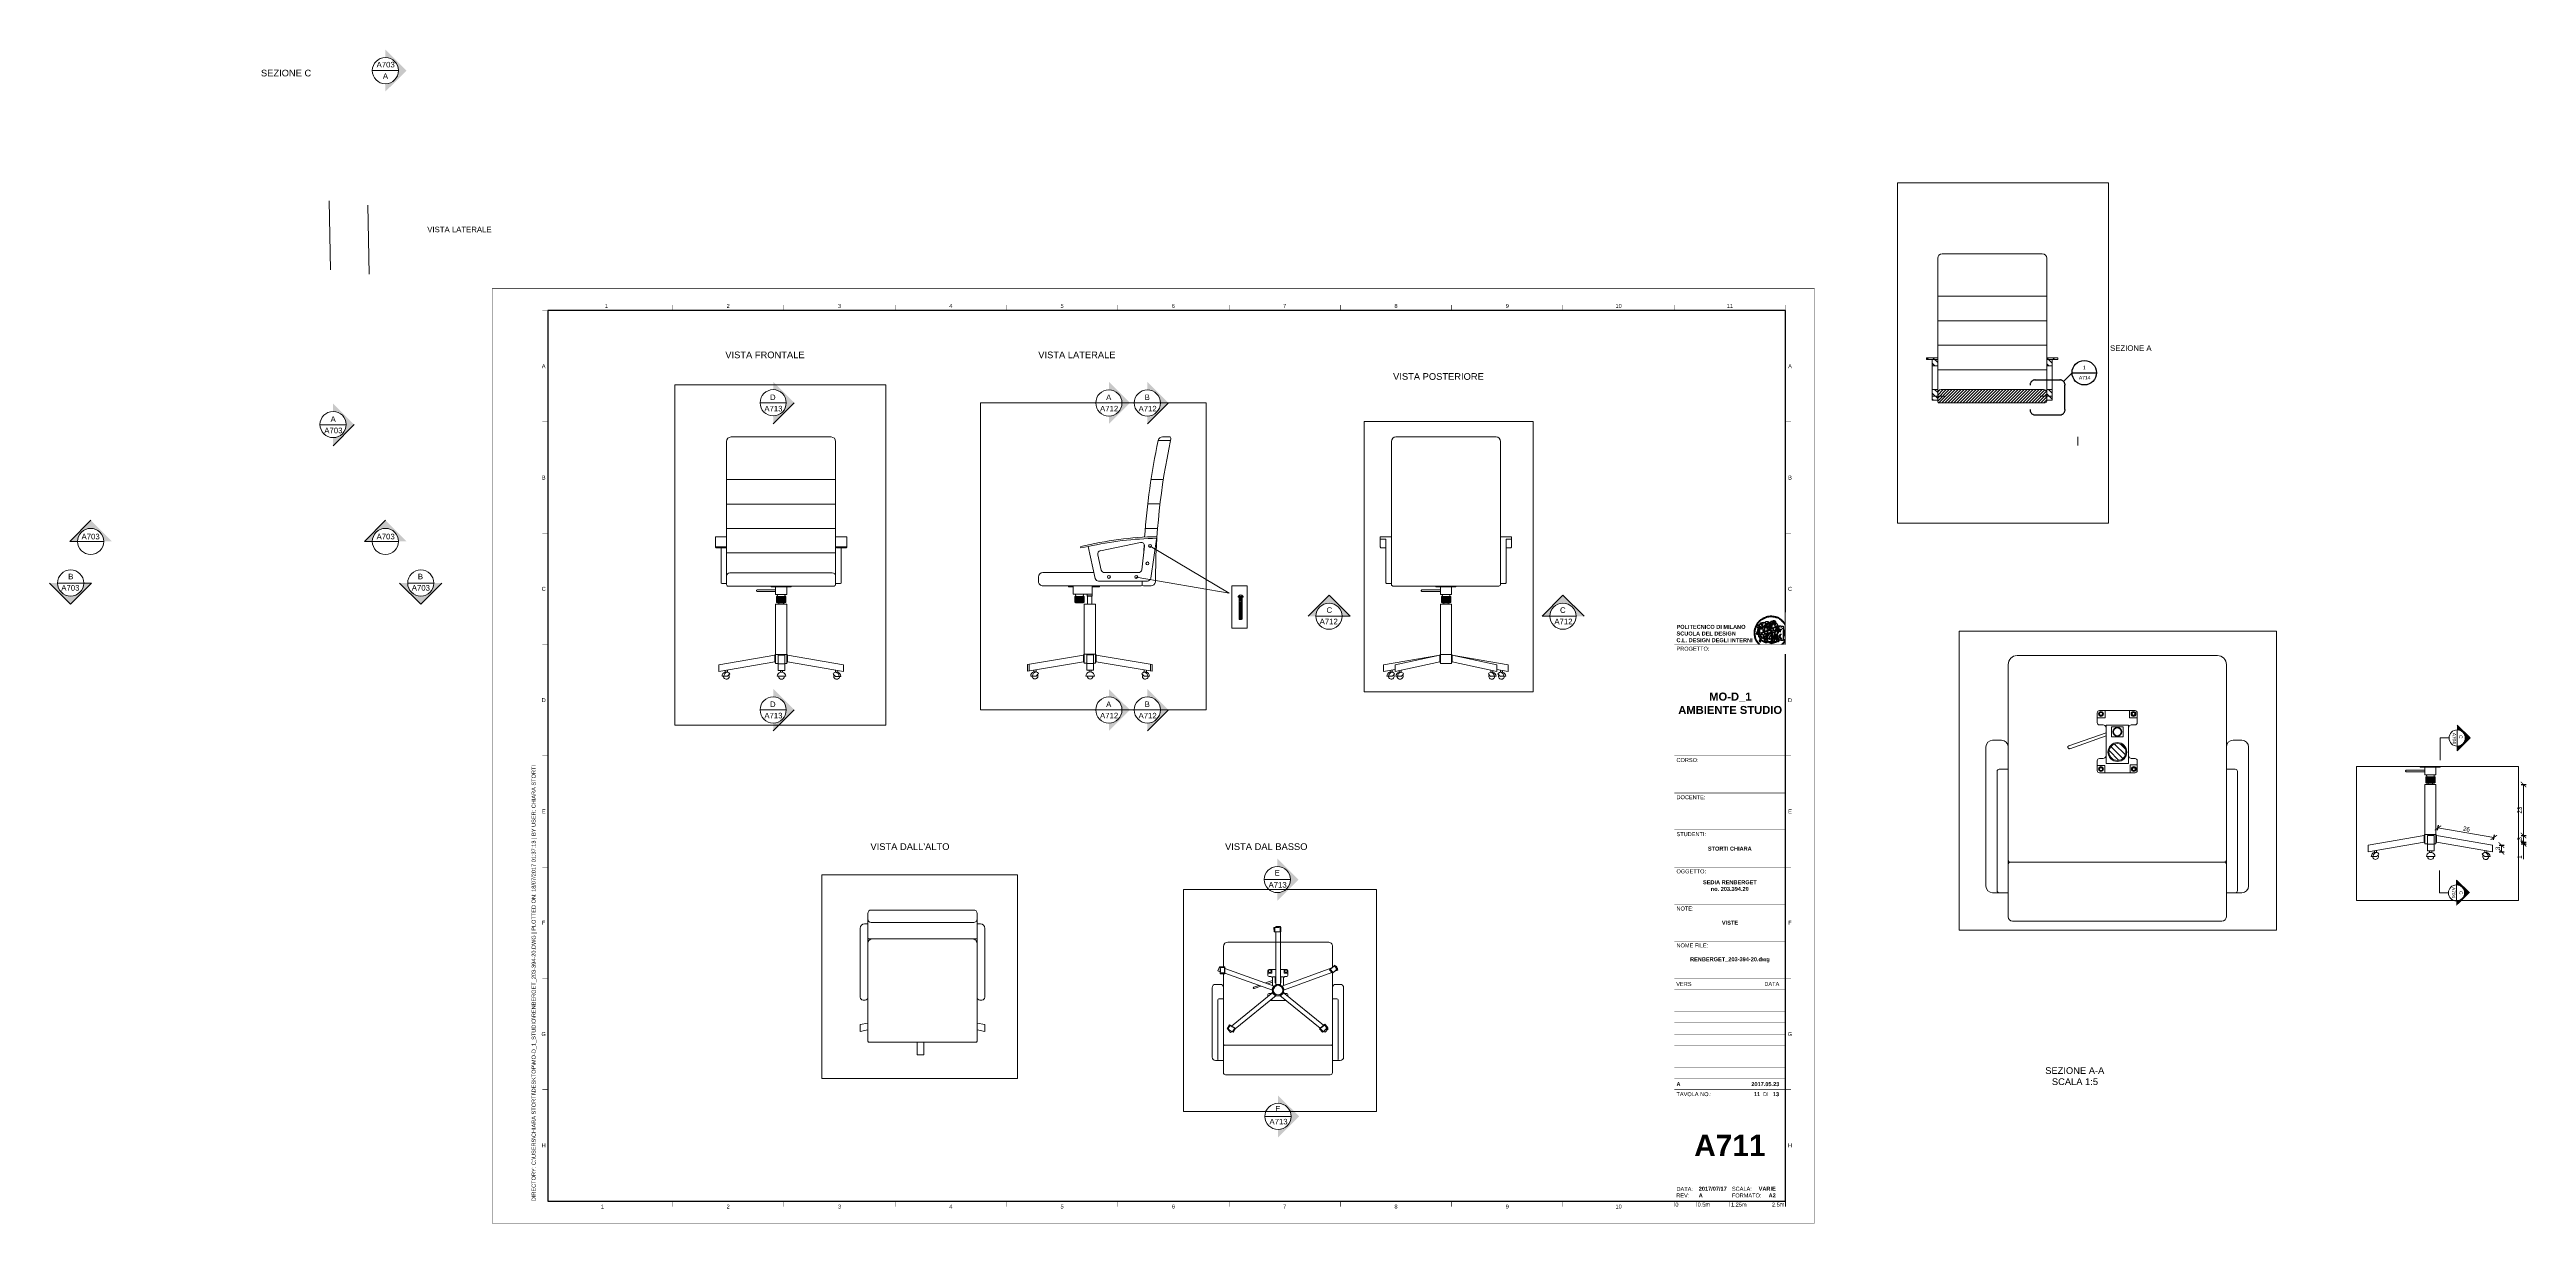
# Paper-space layout 'A703' of a CAD drawing. Header units: millimetres. Extents: x -199 to 914, y 0 to 527.
# The model-space entities are those that its viewports show. They can reach past a viewport. Long polylines and large blocks are cut down to what shows.
import ezdxf
from ezdxf.enums import TextEntityAlignment as Align

# ---------------------------------------------------------------- set-up
doc = ezdxf.new("R2010")
doc.units = ezdxf.units.MM
doc.set_wipeout_variables(frame=1)
doc.linetypes.add('CENTER2', pattern=[28.575, 19.05, -3.175, 3.175, -3.175])
doc.linetypes.add('TRATTOPUNTO', pattern=[25.4, 12.7, -6.35, 0, -6.35])
for name, color, linetype, lineweight in [('A-ANNO-SYMB', 3, 'Continuous', 18), ('A-FURN', 2, 'Continuous', 18), ('A-PRSP-1', 7, 'Continuous', 40), ('LINEE', 250, 'Continuous', 18), ('LINEE DI SEZIONE', 12, 'Continuous', 15), ('SCRITTE', 5, 'Continuous', 20), ('SCRITTE INTERNE', 15, 'Continuous', 9)]:
    doc.layers.add(name, color=color, linetype=linetype, lineweight=lineweight)
for name, color, linetype in [('DETTAGLI', 4, 'TRATTOPUNTO'), ('G-ANNO-LOGO', 3, 'Continuous'), ('G-ANNO-TEXT', 3, 'Continuous'), ('G-ANNO-TTLB', 3, 'Continuous')]:
    doc.layers.add(name, color=color, linetype=linetype)
doc.layers.add('G-ANNO-NPLT', color=210, linetype='Continuous', plot=False)
doc.styles.add('ARIAL', font='arial.ttf')
doc.styles.add('ARIAL-BOLD', font='')
doc.styles.add('E-ARIAL', font='arial.ttf')
doc.styles.get("Standard").update_dxf_attribs({"font": 'arial.ttf'})
doc.styles.get('ARIAL-BOLD').set_extended_font_data('Arial', bold=True)
doc.dimstyles.new('QUOTATURA', dxfattribs={"dimtxt": 2, "dimasz": 2.5, "dimexe": 1.25, "dimexo": 0.625, "dimtad": 1, "dimdec": 0, "dimtxsty": 'Standard', "dimblk": 'ARCHTICK', "dimcen": 2.5, "dimclrd": 256, "dimclre": 256, "dimclrt": 256, "dimadec": 0, "dimazin": 0, "dimtfac": 1, "dimtdec": 0, "dimtmove": 0, "dimatfit": 3, "dimldrblk": 'ARCHTICK', "dimfxl": 1, "dimfxlon": 1, "dimlwd": 9, "dimarcsym": 0})

# ---------------------------------------------------------------- blocks, each defined once
blk = doc.blocks.new('A1_GRID_LAYOUT')
at = {"layer": 'G-ANNO-NPLT', "const_width": 0.18}
for points in [[(594, 420), (0, 420)], [(0, 0), (0, 420)], [(594, 0), (594, 420)], [(594, 0), (0, 0)]]:
    blk.add_lwpolyline(points, dxfattribs=at)
at = {"layer": 'G-ANNO-TTLB'}
for p, q in [((25, 410), (25, 10)), ((581, 410), (25, 410)), ((581, 10), (581, 410)), ((25, 10), (581, 10))]:
    blk.add_line(p, q, dxfattribs=at)
at = {"layer": 'G-ANNO-TTLB', "const_width": 0.18, "flags": 128}
for points in [[(81, 412.5), (81, 410)], [(131, 412.5), (131, 410)], [(181, 412.5), (181, 410)], [(231, 412.5), (231, 410)], [(281, 412.5), (281, 410)], [(331, 412.5), (331, 410)], [(381, 412.5), (381, 410)], [(431, 412.5), (431, 410)], [(481, 412.5), (481, 410)], [(531, 412.5), (531, 410)], [(581, 412.5), (581, 410)], [(25, 410), (22.5, 410)], [(25, 360), (22.5, 360)], [(583.5, 360), (581, 360)], [(25, 310), (22.5, 310)], [(583.5, 310), (581, 310)], [(25, 260), (22.5, 260)], [(583.5, 260), (581, 260)], [(25, 210), (22.5, 210)], [(583.5, 210), (581, 210)], [(25, 160), (22.5, 160)], [(583.5, 160), (581, 160)], [(25, 110), (22.5, 110)], [(583.5, 110), (581, 110)], [(583.5, 110), (581, 110)], [(25, 60), (22.5, 60)], [(583.5, 60), (581, 60)], [(583.5, 60), (581, 60)], [(81, 10), (81, 7.5)], [(131, 10), (131, 7.5)], [(181, 10), (181, 7.5)], [(231, 10), (231, 7.5)], [(281, 10), (281, 7.5)], [(331, 10), (331, 7.5)], [(381, 10), (381, 7.5)], [(431, 10), (431, 7.5)], [(481, 10), (481, 7.5)], [(531, 10), (531, 7.5)], [(581, 10), (581, 7.5)]]:
    blk.add_lwpolyline(points, dxfattribs=at)
at = {"layer": 'G-ANNO-TEXT', "style": 'ARIAL'}
for s, p in [('1', (51.3, 412.1)), ('2', (106, 412.1)), ('3', (156, 412.1)), ('4', (206, 412.1)), ('5', (256, 412.1)), ('6', (306, 412.1)), ('7', (356, 412.1)), ('8', (406, 412.1)), ('9', (456, 412.1)), ('10', (506, 412.1)), ('11', (556, 412.1)), ('A', (23.1, 385)), ('A', (583, 385)), ('B', (23.1, 335)), ('B', (583, 335)), ('C', (23.1, 285)), ('C', (583, 285)), ('D', (23.1, 235)), ('D', (583, 235)), ('E', (23.1, 185)), ('E', (583, 185)), ('F', (23.1, 135)), ('F', (583, 135)), ('G', (23.1, 85)), ('G', (583, 85)), ('H', (23.1, 35)), ('H', (583, 35)), ('1', (49.5, 7.5)), ('2', (106, 7.5)), ('3', (156, 7.5)), ('4', (206, 7.5)), ('5', (256, 7.5)), ('6', (306, 7.5)), ('7', (356, 7.5)), ('8', (406, 7.5)), ('9', (456, 7.5)), ('10', (506, 7.5))]:
    blk.add_text(s, height=1.8, dxfattribs=at).set_placement(p, align=Align.MIDDLE_CENTER)
at = {"layer": 'G-ANNO-TEXT', "insert": (17.7, 9.9), "char_height": 1.8, "attachment_point": 1, "rotation": 90, "style": 'ARIAL'}
blk.add_mtext_dynamic_manual_height_columns('DIRECTORY: C:\\\\USERS\\\\CHIARA STORTI\\\\DESKTOP\\\\MO-D_1_STUDIO\\\\RENBERGET_203-394-20.DWG | PLOTTED ON: 18/07/2017 01:37:13 | BY USER: CHIARA STORTI', width=412.209, gutter_width=9, heights=[0], dxfattribs=at)
blk = doc.blocks.new('logoPolimi')
for p, q in [((-2.37, 0.12), (-2.16, 0.11)), ((-2.37, 0.01), (-2.16, 0.01)), ((-2.36, 0.23), (-2.15, 0.21)), ((-2.35, 0.34), (-2.14, 0.31)), ((-2.33, 0.45), (-2.12, 0.41)), ((-2.3, 0.55), (-2.1, 0.51)), ((-2.28, 0.66), (-2.07, 0.6)), ((-2.24, 0.77), (-2.04, 0.7)), ((-2.2, 0.87), (-2.01, 0.79)), ((-2.16, 0.97), (-1.97, 0.89)), ((-2.11, 1.07), (-1.93, 0.98)), ((-2.06, 1.17), (-1.88, 1.07)), ((-2.01, 1.26), (-1.83, 1.15)), ((-1.94, 1.36), (-1.77, 1.24)), ((-1.88, 1.45), (-1.71, 1.32)), ((-1.84, 0.03), (-1.82, 0.35)), ((-1.81, 1.53), (-1.65, 1.4)), ((-1.74, 1.61), (-1.58, 1.47)), ((-1.73, 0.59), (-1.73, 0.59)), ((-1.73, 0.59), (-1.73, 0.59)), ((-1.66, 1.69), (-1.51, 1.54)), ((-1.65, 0.57), (-1.65, 0.57)), ((-1.59, 1.12), (-1.59, 1.12)), ((-1.58, 1.77), (-1.44, 1.61)), ((-1.51, 0.55), (-1.51, 0.55)), ((-1.51, 0.55), (-1.51, 0.55)), ((-1.49, 1.84), (-1.36, 1.68)), ((-1.41, 1.91), (-1.28, 1.74)), ((-1.32, 1.97), (-1.2, 1.8)), ((-1.31, 0.79), (-1.21, 0.75)), ((-1.21, 0.75), (-1.31, 0.79)), ((-1.21, 0.75), (-1.31, 0.79)), ((-1.22, 2.03), (-1.11, 1.85)), ((-1.21, 0.75), (-1.21, 0.75)), ((-1.21, 0.75), (-1.21, 0.75)), ((-1.19, 0.76), (-1.19, 0.76)), ((-1.19, 0.76), (-1.19, 0.76)), ((-1.17, 0.99), (-1.18, 0.99)), ((-1.18, 0.99), (-1.17, 0.99)), ((-1.16, 0.57), (-1.16, 0.57)), ((-1.16, 0.57), (-1.16, 0.57)), ((-1.13, 2.09), (-1.03, 1.9)), ((-1.1, 0.01), (-0.99, 0.06)), ((-0.99, 0.06), (-1.1, 0.01)), ((-0.99, 0.06), (-1.1, 0.01)), ((-1.03, 2.14), (-0.94, 1.95)), ((-0.99, 0.06), (-0.99, 0.06)), ((-0.99, 0.06), (-0.99, 0.06)), ((-0.97, 0.79), (-0.98, 0.79)), ((-0.89, 0.84), (-0.97, 0.79)), ((-0.97, 0.79), (-0.89, 0.84)), ((-0.96, 1.41), (-0.96, 1.41)), ((-0.96, 1.41), (-0.96, 1.41)), ((-0.93, 2.18), (-0.84, 1.99)), ((-0.89, 0.84), (-0.82, 0.87)), ((-0.82, 0.87), (-0.89, 0.84)), ((-0.89, 0.84), (-0.82, 0.87)), ((-0.88, 0.83), (-0.89, 0.84)), ((-0.85, 1.39), (-0.85, 1.39)), ((-0.85, 1.39), (-0.85, 1.39)), ((-0.84, 0.14), (-0.84, 0.14)), ((-0.83, 2.22), (-0.75, 2.03)), ((-0.77, 1.08), (-0.78, 1.08)), ((-0.78, 1.08), (-0.77, 1.08)), ((-0.61, 1.12), (-0.77, 1.08)), ((-0.77, 1.08), (-0.61, 1.12)), ((-0.77, 1.08), (-0.61, 1.12)), ((-0.75, 1.3), (-0.76, 1.29)), ((-0.76, 1.29), (-0.75, 1.3)), ((-0.72, 2.26), (-0.66, 2.06)), ((-0.65, 0.99), (-0.7, 0.96)), ((-0.69, 0.18), (-0.68, 0.18)), ((-0.66, 0.93), (-0.66, 0.93)), ((-0.66, 0.93), (-0.64, 0.93)), ((-0.66, 0.93), (-0.66, 0.93)), ((-0.66, 0.93), (-0.66, 0.93)), ((-0.63, 1.01), (-0.63, 1.01)), ((-0.63, 1.01), (-0.62, 1.01)), ((-0.63, 0.66), (-0.63, 0.66)), ((-0.61, 2.29), (-0.56, 2.09)), ((-0.6, 1.12), (-0.61, 1.12)), ((-0.61, 1.12), (-0.6, 1.12)), ((-0.61, 1.12), (-0.6, 1.12)), ((-0.61, 0.86), (-0.57, 0.85)), ((-0.57, 0.85), (-0.61, 0.86)), ((-0.61, 0.86), (-0.57, 0.85)), ((-0.53, 1.08), (-0.6, 1.12)), ((-0.6, 1.12), (-0.6, 1.11)), ((-0.6, 1.12), (-0.53, 1.08)), ((-0.57, 0.8), (-0.59, 0.8)), ((-0.57, 0.85), (-0.53, 0.84)), ((-0.57, 0.85), (-0.57, 0.85)), ((-0.57, 0.85), (-0.57, 0.85)), ((-0.57, 0.85), (-0.53, 0.84)), ((-0.56, 0.29), (-0.49, 0.48)), ((-0.56, 0.14), (-0.56, 0.29)), ((-0.5, 0.11), (-0.56, 0.14)), ((-0.53, 0.84), (-0.51, 0.84)), ((-0.53, 0.84), (-0.51, 0.84)), ((-0.53, 0.84), (-0.53, 0.84)), ((-0.51, 2.32), (-0.46, 2.11)), ((-0.51, 0.11), (-0.51, 0.11)), ((-0.51, 0.11), (-0.51, 0.11)), ((-0.34, 0.33), (-0.5, 0.11)), ((-0.49, 0.48), (-0.41, 0.55)), ((-0.42, 0.8), (-0.47, 0.79)), ((-0.42, 0.8), (-0.47, 0.79)), ((-0.47, 0.79), (-0.45, 0.76)), ((-0.47, 0.79), (-0.45, 0.76)), ((-0.45, 1.14), (-0.42, 1.11)), ((-0.42, 1.26), (-0.36, 1.22)), ((-0.41, 0.55), (-0.34, 0.49)), ((-0.4, 2.34), (-0.36, 2.13)), ((-0.4, 1.37), (-0.38, 1.38)), ((-0.39, 1.37), (-0.4, 1.37)), ((-0.35, 1.33), (-0.4, 1.37)), ((-0.39, 1.24), (-0.4, 1.23)), ((-0.38, 1.14), (-0.38, 1.14)), ((-0.34, 0.49), (-0.09, 0.48)), ((-0.16, 0.32), (-0.34, 0.33)), ((-0.14, 0.32), (-0.31, 0.34)), ((-0.29, 2.35), (-0.26, 2.14)), ((-0.28, 1.3), (-0.29, 1.3)), ((-0.28, 1.3), (-0.28, 1.3)), ((-0.18, 2.36), (-0.16, 2.15)), ((-0.16, 1.24), (-0.16, 1.25)), ((-0.16, 1.25), (-0.16, 1.25)), ((-0.16, 0.49), (-0.14, 0.64)), ((-0.06, 0.27), (-0.16, 0.32)), ((-0.1, 0.88), (-0.09, 0.87)), ((-0.08, 1.37), (-0.08, 1.38)), ((-0.08, 1.23), (-0.05, 1.21)), ((-0.05, 1.21), (-0.08, 1.23)), ((-0.08, 1.23), (-0.05, 1.21)), ((-0.07, 2.37), (-0.06, 2.16)), ((-0.03, 0.26), (-0.06, 0.27)), ((-0.05, 1.21), (-0.04, 1.21)), ((-0.04, 1.21), (-0.05, 1.21)), ((-0.04, 1.21), (-0.04, 1.21)), ((-0.04, 1.21), (-0.04, 1.21)), ((-0.04, 0.48), (-0.03, 0.26)), ((0.03, 1.15), (0.03, 1.15)), ((0.03, 0.66), (0.03, 0.67)), ((0.04, 2.37), (0.04, 2.16)), ((0.07, 0.58), (0.07, 0.57)), ((0.1, 1.18), (0.1, 1.18)), ((0.1, 0.84), (0.1, 0.84)), ((0.13, 1.32), (0.17, 1.19)), ((0.15, 2.36), (0.14, 2.16)), ((0.14, 0.71), (0.34, 0.65)), ((0.31, 0.56), (0.17, 0.63)), ((0.26, 2.36), (0.24, 2.15)), ((0.27, 1.61), (0.27, 1.61)), ((0.27, 1.61), (0.27, 1.61)), ((0.27, 1.61), (0.27, 1.61)), ((0.29, 1.29), (0.29, 1.29)), ((0.29, 1.29), (0.29, 1.29)), ((0.29, 1.29), (0.29, 1.29)), ((0.29, 1.29), (0.29, 1.29)), ((0.33, 0.49), (0.34, 0.49)), ((0.33, 0.03), (0.35, 0.03)), ((0.33, 0.03), (0.35, 0.03)), ((0.37, 2.34), (0.34, 2.13)), ((0.34, 0.65), (0.34, 0.64)), ((0.35, 0.03), (0.57, 0.06)), ((0.35, 0.03), (0.57, 0.06)), ((0.35, 0.03), (0.35, 0.03)), ((0.35, 0.03), (0.35, 0.03)), ((0.38, 1.36), (0.37, 1.35)), ((0.38, 0.34), (0.37, 0.34)), ((0.38, 0.34), (0.38, 0.34)), ((0.43, 0.67), (0.39, 0.64)), ((0.48, 2.32), (0.44, 2.12)), ((0.49, 1.05), (0.51, 1.13)), ((0.51, 1.13), (0.49, 1.05)), ((0.49, 1.05), (0.51, 1.13)), ((0.51, 1.31), (0.5, 1.29)), ((0.51, 1.13), (0.52, 1.23)), ((0.52, 1.23), (0.51, 1.23)), ((0.51, 1.23), (0.52, 1.23)), ((0.52, 1.23), (0.51, 1.13)), ((0.51, 1.13), (0.52, 1.23)), ((0.52, 1.24), (0.6, 1.37)), ((0.52, 1.23), (0.6, 1.36)), ((0.6, 1.36), (0.52, 1.23)), ((0.52, 1.23), (0.52, 1.23)), ((0.52, 1.23), (0.52, 1.24)), ((0.52, 1.23), (0.52, 1.23)), ((0.55, 1.07), (0.53, 1.06)), ((0.53, 1.04), (0.53, 1.06)), ((0.53, 1.05), (0.53, 1.04)), ((0.59, 2.3), (0.54, 2.09)), ((0.54, 0.3), (0.63, 0.32)), ((0.54, -0.08), (0.61, 0.06)), ((0.61, 0.06), (0.54, -0.08)), ((0.54, -0.08), (0.61, 0.06)), ((0.56, 0.19), (0.59, 0.21)), ((0.57, 1.07), (0.57, 1.07)), ((0.57, 1.07), (0.57, 1.07)), ((0.57, 1.07), (0.57, 1.07)), ((0.57, 1.07), (0.57, 1.07)), ((0.57, 1.07), (0.57, 1.07)), ((0.57, 1.07), (0.57, 1.07)), ((0.57, 1.07), (0.57, 1.07)), ((0.58, 0.3), (0.59, 0.29)), ((0.59, 0.78), (0.59, 0.79)), ((0.59, 0.79), (0.59, 0.79)), ((0.59, 0.79), (0.59, 0.79)), ((0.59, 0.79), (0.59, 0.78)), ((0.61, 0.06), (0.6, 0.07)), ((0.6, 0.07), (0.61, 0.06)), ((0.61, 0.06), (0.61, 0.07)), ((0.62, 0.21), (0.65, 0.22)), ((0.69, 2.27), (0.63, 2.07)), ((0.64, 1.37), (0.65, 1.37)), ((0.69, 0.86), (0.68, 0.86)), ((0.68, 0.86), (0.69, 0.86)), ((0.68, 0.76), (0.68, 0.76)), ((0.8, 2.23), (0.73, 2.03)), ((0.76, 0.26), (0.76, 0.26)), ((0.9, 2.19), (0.82, 2)), ((0.82, 0.35), (0.84, 0.36)), ((0.82, 0.35), (0.82, 0.35)), ((0.84, 0.36), (0.84, 0.37)), ((0.85, 0.34), (1.05, 0.35)), ((1, 2.15), (0.91, 1.96)), ((0.93, 1.05), (0.93, 1.05)), ((0.93, 1.05), (0.93, 1.05)), ((0.93, 1.05), (0.93, 1.04)), ((0.93, 1.05), (0.93, 1.05)), ((0.97, 0.66), (0.96, 0.66)), ((1.01, 0.97), (0.98, 0.96)), ((1.1, 2.1), (1, 1.91)), ((1.2, 2.04), (1.09, 1.86)), ((1.17, 0.96), (1.17, 0.95)), ((1.17, 0.95), (1.17, 0.95)), ((1.29, 1.99), (1.18, 1.81)), ((1.38, 1.92), (1.26, 1.75)), ((1.34, 0.37), (1.26, 0.04)), ((1.27, 0.37), (1.27, 0.38)), ((1.28, 0.95), (1.28, 0.95)), ((1.47, 1.86), (1.34, 1.69)), ((1.37, 0.73), (1.46, 0.81)), ((1.41, 0.4), (1.41, 0.41)), ((1.56, 1.79), (1.42, 1.63)), ((1.64, 1.71), (1.49, 1.56)), ((1.49, 0.9), (1.57, 0.92)), ((1.72, 1.63), (1.56, 1.49)), ((1.67, 0.6), (1.57, 0.53)), ((1.79, 1.55), (1.63, 1.41)), ((1.86, 1.47), (1.7, 1.34)), ((1.93, 1.38), (1.76, 1.26)), ((1.99, 1.29), (1.81, 1.17)), ((2.05, 1.19), (1.87, 1.09)), ((2.1, 1.1), (1.92, 1)), ((2.15, 1), (1.96, 0.91)), ((2.19, 0.9), (2, 0.82)), ((2.23, 0.79), (2.04, 0.72)), ((2.27, 0.69), (2.07, 0.63)), ((2.3, 0.58), (2.09, 0.53)), ((2.32, 0.47), (2.12, 0.43)), ((2.34, 0.37), (2.13, 0.33)), ((2.36, 0.26), (2.15, 0.23)), ((2.37, 0.15), (2.16, 0.13)), ((2.37, 0.04), (2.16, 0.03)), ((-2.37, -0.1), (-2.16, -0.09)), ((-2.36, -0.21), (-2.15, -0.19)), ((-2.35, -0.32), (-2.14, -0.29)), ((-2.33, -0.43), (-2.12, -0.39)), ((-2.31, -0.54), (-2.1, -0.49)), ((-2.28, -0.65), (-2.08, -0.59)), ((-2.25, -0.75), (-2.05, -0.69)), ((-2.21, -0.86), (-2.02, -0.78)), ((-2.17, -0.96), (-1.98, -0.87)), ((-2.12, -1.06), (-1.93, -0.96)), ((-2.07, -1.16), (-1.89, -1.05)), ((-2.04, -0.15), (-1.97, -0.2)), ((-2.01, -1.25), (-1.84, -1.14)), ((-1.95, -1.34), (-1.78, -1.22)), ((-1.89, -1.43), (-1.72, -1.31)), ((-1.82, -1.52), (-1.66, -1.38)), ((-1.75, -1.6), (-1.59, -1.46)), ((-1.67, -1.68), (-1.52, -1.53)), ((-1.58, -0.12), (-1.6, -0.18)), ((-1.6, -0.18), (-1.58, -0.28)), ((-1.57, -0.54), (-1.59, -0.54)), ((-1.59, -0.54), (-1.59, -0.54)), ((-1.59, -1.76), (-1.45, -1.6)), ((-1.56, -0.32), (-1.56, -0.31)), ((-1.56, -0.31), (-1.56, -0.31)), ((-1.53, -0.65), (-1.53, -0.65)), ((-1.53, -0.65), (-1.53, -0.65)), ((-1.51, -1.83), (-1.37, -1.67)), ((-1.48, -0.86), (-1.48, -0.85)), ((-1.42, -0.37), (-1.42, -0.37)), ((-1.42, -1.9), (-1.29, -1.73)), ((-1.38, -0.46), (-1.38, -0.46)), ((-1.33, -1.96), (-1.21, -1.79)), ((-1.31, -0.24), (-1.31, -0.23)), ((-1.31, -0.23), (-1.31, -0.24)), ((-1.24, -2.02), (-1.13, -1.84)), ((-1.23, -0.19), (-1.23, -0.19)), ((-1.23, -0.19), (-1.23, -0.19)), ((-1.23, -0.19), (-1.23, -0.19)), ((-1.23, -0.19), (-1.23, -0.19)), ((-1.14, -2.08), (-1.04, -1.89)), ((-1.04, -2.13), (-0.95, -1.94)), ((-1.01, -0.39), (-1.02, -0.39)), ((-1.02, -0.39), (-1.01, -0.39)), ((-1.02, -0.7), (-1.02, -0.7)), ((-1.02, -0.7), (-1.02, -0.7)), ((-1.02, -0.7), (-1.02, -0.7)), ((-0.94, -2.18), (-0.86, -1.98)), ((-0.84, -2.22), (-0.77, -2.02)), ((-0.79, -0.51), (-0.83, -0.58)), ((-0.83, -0.58), (-0.79, -0.51)), ((-0.83, -0.58), (-0.79, -0.51)), ((-0.78, -1.05), (-0.83, -0.94)), ((-0.83, -0.94), (-0.78, -1.05)), ((-0.83, -0.94), (-0.83, -0.94)), ((-0.83, -0.94), (-0.78, -1.05)), ((-0.82, -1.23), (-0.82, -1.23)), ((-0.82, -1.23), (-0.77, -1.23)), ((-0.77, -1.23), (-0.82, -1.23)), ((-0.82, -1.23), (-0.82, -1.23)), ((-0.77, -1.23), (-0.82, -1.23)), ((-0.75, -0.96), (-0.8, -0.89)), ((-0.8, -0.89), (-0.79, -0.92)), ((-0.79, -0.92), (-0.8, -0.89)), ((-0.8, -0.89), (-0.75, -0.96)), ((-0.79, -0.92), (-0.8, -0.89)), ((-0.8, -0.89), (-0.8, -0.89)), ((-0.8, -0.89), (-0.75, -0.96)), ((-0.79, -0.92), (-0.78, -0.95)), ((-0.78, -0.95), (-0.79, -0.92)), ((-0.78, -0.95), (-0.79, -0.92)), ((-0.77, -0.49), (-0.78, -0.48)), ((-0.78, -0.48), (-0.77, -0.49)), ((-0.78, -0.95), (-0.76, -1)), ((-0.76, -1), (-0.78, -0.95)), ((-0.76, -1), (-0.78, -0.95)), ((-0.71, -0.89), (-0.75, -0.87)), ((-0.75, -0.87), (-0.71, -0.89)), ((-0.75, -0.87), (-0.71, -0.89)), ((-0.72, -1.01), (-0.75, -0.96)), ((-0.75, -0.96), (-0.72, -1.01)), ((-0.75, -0.96), (-0.72, -1.01)), ((-0.74, -2.25), (-0.67, -2.05)), ((-0.64, -0.93), (-0.71, -0.89)), ((-0.71, -0.89), (-0.64, -0.93)), ((-0.71, -0.89), (-0.64, -0.93)), ((-0.66, -0.53), (-0.66, -0.53)), ((-0.66, -0.53), (-0.66, -0.53)), ((-0.66, -0.53), (-0.66, -0.53)), ((-0.63, -2.29), (-0.57, -2.08)), ((-0.52, -2.31), (-0.48, -2.11)), ((-0.39, -0.81), (-0.51, -0.69)), ((-0.51, -1.04), (-0.5, -1.04)), ((-0.48, -0.42), (-0.48, -0.42)), ((-0.48, -0.42), (-0.48, -0.42)), ((-0.48, -0.42), (-0.48, -0.42)), ((-0.42, -2.33), (-0.38, -2.13)), ((-0.41, -0.51), (-0.41, -0.51)), ((-0.38, -0.05), (-0.39, -0.12)), ((-0.39, -0.12), (-0.37, -0.1)), ((-0.35, -0.14), (-0.37, -0.08)), ((-0.37, -0.09), (-0.37, -0.09)), ((-0.33, -0.12), (-0.35, -0.14)), ((-0.32, -0.14), (-0.35, -0.14)), ((-0.35, -0.18), (-0.34, -0.22)), ((-0.34, -0.08), (-0.29, -0.16)), ((-0.34, -0.22), (-0.34, -0.22)), ((-0.27, -0.17), (-0.32, -0.14)), ((-0.31, -2.35), (-0.28, -2.14)), ((-0.25, -0.91), (-0.26, -0.9)), ((-0.26, -1.29), (0.1, -1.2)), ((0.1, -1.2), (-0.26, -1.29)), ((0.08, -1.4), (-0.26, -1.29)), ((-0.26, -1.29), (0.08, -1.4)), ((-0.26, -1.38), (-0.26, -1.29)), ((-0.26, -1.29), (-0.26, -1.29)), ((-0.26, -1.29), (-0.26, -1.38)), ((-0.26, -1.29), (0.08, -1.4)), ((-0.26, -1.29), (-0.26, -1.29)), ((0.08, -1.49), (-0.26, -1.38)), ((-0.26, -1.38), (0.09, -1.49)), ((-0.2, -2.36), (-0.18, -2.15)), ((-0.14, -0.15), (-0.16, -0.13)), ((-0.11, -0.04), (-0.12, -0.05)), ((-0.09, -2.37), (-0.08, -2.16)), ((-0.04, -0.41), (-0.01, -0.44)), ((-0.01, -0.44), (-0.04, -0.41)), ((-0.04, -0.41), (-0.01, -0.44)), ((0.03, -2.37), (0.02, -2.16)), ((0.07, -0.84), (0.07, -0.84)), ((0.07, -0.84), (0.07, -0.84)), ((0.1, -1.2), (0.08, -1.32)), ((0.08, -1.32), (0.13, -1.2)), ((0.08, -1.4), (0.72, -1.22)), ((0.72, -1.22), (0.08, -1.4)), ((0.08, -1.4), (0.72, -1.22)), ((0.72, -1.31), (0.08, -1.49)), ((0.08, -1.44), (0.08, -1.4)), ((0.08, -1.4), (0.08, -1.44)), ((0.08, -1.4), (0.08, -1.49)), ((0.08, -1.49), (0.08, -1.44)), ((0.08, -1.44), (0.08, -1.44)), ((0.08, -1.44), (0.08, -1.45)), ((0.08, -1.45), (0.08, -1.46)), ((0.08, -1.46), (0.08, -1.49)), ((0.1, -1.01), (0.09, -0.86)), ((0.1, -1.01), (0.09, -0.86)), ((0.09, -1.49), (0.72, -1.31)), ((0.1, -1.2), (0.12, -1.04)), ((0.12, -1.04), (0.1, -1.2)), ((0.13, -1.2), (0.1, -1.2)), ((0.1, -1.2), (0.13, -1.2)), ((0.13, -1.2), (0.1, -1.2)), ((0.1, -1.2), (0.1, -1.2)), ((0.11, -0.44), (0.11, -0.44)), ((0.11, -0.44), (0.11, -0.44)), ((0.12, -0.21), (0.12, -0.21)), ((0.12, -0.21), (0.12, -0.21)), ((0.12, -0.21), (0.12, -0.21)), ((0.12, -0.21), (0.12, -0.21)), ((0.12, -0.21), (0.12, -0.21)), ((0.12, -0.21), (0.12, -0.21)), ((0.12, -0.21), (0.12, -0.21)), ((0.12, -0.21), (0.12, -0.21)), ((0.12, -0.21), (0.12, -0.21)), ((0.12, -0.21), (0.12, -0.21)), ((0.12, -0.21), (0.12, -0.21)), ((0.12, -0.21), (0.12, -0.21)), ((0.12, -0.21), (0.12, -0.21)), ((0.12, -0.56), (0.14, -0.53)), ((0.14, -0.53), (0.12, -0.56)), ((0.12, -0.56), (0.14, -0.53)), ((0.12, -1.04), (0.12, -1.04)), ((0.12, -1.04), (0.12, -1.04)), ((0.12, -1.04), (0.12, -1.04)), ((0.14, -2.37), (0.12, -2.16)), ((0.21, -0.99), (0.13, -1.2)), ((0.13, -1.2), (0.21, -0.99)), ((0.36, -1.14), (0.13, -1.2)), ((0.13, -1.2), (0.26, -1.17)), ((0.14, -0.53), (0.16, -0.49)), ((0.16, -0.49), (0.14, -0.53)), ((0.14, -0.53), (0.16, -0.49)), ((0.16, -0.49), (0.16, -0.49)), ((0.16, -0.49), (0.16, -0.49)), ((0.28, -1.19), (0.21, -0.99)), ((0.21, -0.99), (0.31, -1.27)), ((0.25, -2.36), (0.22, -2.15)), ((0.24, -0.17), (0.24, -0.16)), ((0.24, -0.16), (0.24, -0.17)), ((0.25, -0.84), (0.25, -0.88)), ((0.25, -0.88), (0.25, -0.84)), ((0.25, -0.88), (0.25, -0.84)), ((0.25, -0.88), (0.29, -1.17)), ((0.26, -0.88), (0.25, -0.88)), ((0.31, -1.27), (0.25, -0.88)), ((0.26, -1.17), (0.28, -1.16)), ((0.28, -1.16), (0.36, -1.14)), ((0.29, -1.17), (0.28, -1.19)), ((0.35, -2.34), (0.32, -2.14)), ((0.36, -1.14), (0.72, -1.22)), ((0.72, -1.22), (0.36, -1.14)), ((0.46, -2.32), (0.42, -2.12)), ((0.49, -0.31), (0.49, -0.31)), ((0.49, -0.31), (0.49, -0.31)), ((0.5, -0.27), (0.5, -0.27)), ((0.51, -0.27), (0.51, -0.27)), ((0.57, -2.3), (0.52, -2.1)), ((0.68, -2.27), (0.62, -2.07)), ((0.78, -2.24), (0.71, -2.04)), ((0.72, -0.81), (0.75, -0.89)), ((0.72, -1.22), (0.72, -1.31)), ((0.72, -1.31), (0.72, -1.22)), ((0.74, -0.23), (0.74, -0.23)), ((0.74, -0.23), (0.75, -0.24)), ((0.75, -0.23), (0.75, -0.23)), ((0.89, -2.2), (0.81, -2)), ((0.86, -0.25), (0.82, -0.34)), ((0.87, -0.22), (0.86, -0.23)), ((0.87, -0.22), (0.86, -0.25)), ((0.99, -2.15), (0.9, -1.96)), ((0.96, -0.58), (0.96, -0.57)), ((1.09, -2.11), (0.99, -1.92)), ((1.05, -1.05), (1.04, -1.05)), ((1.19, -2.05), (1.08, -1.87)), ((1.28, -2), (1.17, -1.82)), ((1.37, -1.93), (1.25, -1.76)), ((1.31, -0.27), (1.3, -0.26)), ((1.3, -0.26), (1.3, -0.26)), ((1.3, -0.26), (1.3, -0.26)), ((1.3, -0.26), (1.31, -0.27)), ((1.3, -0.26), (1.3, -0.26)), ((1.46, -1.87), (1.33, -1.7)), ((1.54, -1.8), (1.41, -1.64)), ((1.63, -1.72), (1.48, -1.57)), ((1.71, -1.65), (1.55, -1.5)), ((1.78, -1.57), (1.62, -1.43)), ((1.85, -1.48), (1.69, -1.35)), ((1.92, -1.39), (1.75, -1.27)), ((1.98, -1.3), (1.81, -1.19)), ((2.04, -1.21), (1.86, -1.1)), ((2.09, -1.11), (1.91, -1.01)), ((2.14, -1.01), (1.95, -0.92)), ((2.19, -0.91), (1.99, -0.83)), ((2.23, -0.81), (2.03, -0.74)), ((2.26, -0.7), (2.06, -0.64)), ((2.29, -0.6), (2.09, -0.55)), ((2.32, -0.49), (2.11, -0.45)), ((2.34, -0.38), (2.13, -0.35)), ((2.35, -0.27), (2.15, -0.25)), ((2.37, -0.08), (2.16, -0.07)), ((2.36, -0.16), (2.16, -0.15))]:
    blk.add_line(p, q)
for points in [[(-1.9, 0.12), (-1.94, 0.02), (-2.05, -0.09), (-2.05, -0.09)], [(-1.86, 0.38), (-1.86, 0.38), (-1.87, 0.19), (-1.9, 0.12)], [(-1.76, 0.6), (-1.76, 0.6), (-1.84, 0.57), (-1.86, 0.38)], [(-1.86, -0.04), (-1.84, 0.02), (-1.84, 0.03), (-1.84, 0.03)], [(-1.82, 0.78), (-1.83, 0.8), (-1.85, 0.86), (-1.83, 0.88)], [(-1.82, 0.78), (-1.83, 0.8), (-1.85, 0.86), (-1.83, 0.88)], [(-1.83, 0.88), (-1.81, 0.9), (-1.76, 0.96), (-1.76, 0.96)], [(-1.83, 0.88), (-1.81, 0.9), (-1.76, 0.96), (-1.76, 0.96)], [(-1.76, 0.6), (-1.83, 0.7), (-1.78, 0.74), (-1.78, 0.74)], [(-1.78, 0.74), (-1.79, 0.74), (-1.83, 0.7), (-1.76, 0.6)], [(-1.78, 0.74), (-1.8, 0.76), (-1.81, 0.78), (-1.82, 0.78)], [(-1.78, 0.74), (-1.8, 0.76), (-1.81, 0.78), (-1.82, 0.78)], [(-1.82, 0.35), (-1.81, 0.5), (-1.73, 0.59), (-1.73, 0.59)], [(-1.82, -0.19), (-1.73, -0.07), (-1.75, 0.14), (-1.75, 0.3)], [(-1.75, 0.33), (-1.75, 0.17), (-1.73, -0.05), (-1.8, -0.17)], [(-1.78, 0.74), (-1.75, 0.72), (-1.72, 0.69), (-1.68, 0.7)], [(-1.68, 0.7), (-1.72, 0.69), (-1.75, 0.72), (-1.78, 0.74)], [(-1.68, 0.7), (-1.72, 0.69), (-1.75, 0.72), (-1.78, 0.74)], [(-1.78, 0.74), (-1.78, 0.74), (-1.78, 0.74), (-1.78, 0.74)], [(-1.76, 0.96), (-1.68, 1.1), (-1.59, 1.12), (-1.59, 1.12)], [(-1.76, 0.96), (-1.68, 1.1), (-1.6, 1.12), (-1.6, 1.12)], [(-1.73, 0.59), (-1.74, 0.59), (-1.75, 0.6), (-1.76, 0.6)], [(-1.73, 0.59), (-1.74, 0.59), (-1.75, 0.6), (-1.76, 0.6)], [(-1.75, 0.3), (-1.76, 0.47), (-1.65, 0.57), (-1.65, 0.57)], [(-1.65, 0.57), (-1.65, 0.57), (-1.76, 0.5), (-1.75, 0.33)], [(-1.65, 0.57), (-1.68, 0.58), (-1.7, 0.58), (-1.73, 0.59)], [(-1.65, 0.57), (-1.68, 0.58), (-1.7, 0.58), (-1.73, 0.59)], [(-1.5, 0.71), (-1.53, 0.74), (-1.61, 0.71), (-1.68, 0.7)], [(-1.68, 0.7), (-1.61, 0.71), (-1.53, 0.73), (-1.5, 0.71)], [(-1.5, 0.71), (-1.53, 0.73), (-1.61, 0.71), (-1.68, 0.7)], [(-1.51, 0.55), (-1.56, 0.56), (-1.61, 0.56), (-1.65, 0.57)], [(-1.65, 0.57), (-1.61, 0.56), (-1.56, 0.56), (-1.51, 0.55)], [(-1.51, 0.55), (-1.56, 0.56), (-1.61, 0.56), (-1.65, 0.57)], [(-1.59, 1.12), (-1.6, 1.06), (-1.61, 0.99), (-1.61, 0.97)], [(-1.61, 0.97), (-1.61, 0.99), (-1.6, 1.06), (-1.59, 1.12)], [(-1.61, 0.97), (-1.61, 0.99), (-1.6, 1.06), (-1.59, 1.12)], [(-1.61, 0.97), (-1.61, 0.95), (-1.56, 0.88), (-1.54, 0.87)], [(-1.54, 0.87), (-1.56, 0.88), (-1.61, 0.95), (-1.61, 0.97)], [(-1.54, 0.87), (-1.56, 0.88), (-1.61, 0.96), (-1.61, 0.97)], [(-1.59, 1.12), (-1.59, 1.13), (-1.59, 1.15), (-1.58, 1.16)], [(-1.59, 1.12), (-1.59, 1.13), (-1.59, 1.15), (-1.58, 1.16)], [(-1.58, 1.16), (-1.57, 1.21), (-1.52, 1.23), (-1.49, 1.25)], [(-1.58, 1.16), (-1.57, 1.21), (-1.52, 1.23), (-1.49, 1.25)], [(-1.58, 0.36), (-1.58, 0.48), (-1.51, 0.55), (-1.51, 0.55)], [(-1.51, 0.55), (-1.51, 0.55), (-1.58, 0.48), (-1.58, 0.36)], [(-1.51, 0.55), (-1.51, 0.55), (-1.58, 0.48), (-1.58, 0.36)], [(-1.55, 0.04), (-1.55, 0.08), (-1.58, 0.25), (-1.58, 0.36)], [(-1.58, 0.36), (-1.58, 0.25), (-1.55, 0.08), (-1.55, 0.04)], [(-1.58, 0.36), (-1.58, 0.25), (-1.55, 0.08), (-1.55, 0.04)], [(-1.58, -0.12), (-1.57, -0.06), (-1.55, 0.02), (-1.55, 0.04)], [(-1.55, 0.04), (-1.55, 0.02), (-1.57, -0.06), (-1.58, -0.12)], [(-1.55, 0.04), (-1.55, 0.02), (-1.56, -0.04), (-1.57, -0.1)], [(-1.54, 0.87), (-1.52, 0.85), (-1.47, 0.83), (-1.44, 0.83)], [(-1.44, 0.83), (-1.47, 0.83), (-1.52, 0.85), (-1.54, 0.87)], [(-1.45, 0.83), (-1.47, 0.83), (-1.52, 0.85), (-1.54, 0.87)], [(-1.51, 0.55), (-1.33, 0.54), (-1.16, 0.57), (-1.16, 0.57)], [(-1.16, 0.57), (-1.16, 0.57), (-1.33, 0.54), (-1.51, 0.55)], [(-1.16, 0.57), (-1.16, 0.57), (-1.33, 0.54), (-1.51, 0.55)], [(-1.5, 0.71), (-1.46, 0.68), (-1.4, 0.62), (-1.33, 0.66)], [(-1.33, 0.66), (-1.4, 0.62), (-1.46, 0.68), (-1.5, 0.71)], [(-1.33, 0.66), (-1.4, 0.62), (-1.46, 0.68), (-1.5, 0.71)], [(-1.49, 1.25), (-1.46, 1.26), (-1.42, 1.33), (-1.39, 1.36)], [(-1.49, 1.25), (-1.46, 1.27), (-1.43, 1.34), (-1.39, 1.36)], [(-1.31, 0.79), (-1.33, 0.79), (-1.42, 0.83), (-1.45, 0.83)], [(-1.44, 0.83), (-1.42, 0.83), (-1.33, 0.79), (-1.31, 0.79)], [(-1.31, 0.79), (-1.33, 0.79), (-1.42, 0.83), (-1.44, 0.83)], [(-1.35, 1.1), (-1.4, 1.17), (-1.36, 1.23), (-1.29, 1.31)], [(-1.29, 1.31), (-1.36, 1.23), (-1.4, 1.17), (-1.35, 1.1)], [(-1.35, 1.1), (-1.4, 1.17), (-1.36, 1.23), (-1.29, 1.31)], [(-1.39, 1.36), (-1.35, 1.38), (-1.26, 1.4), (-1.19, 1.41)], [(-1.39, 1.36), (-1.35, 1.38), (-1.26, 1.4), (-1.19, 1.41)], [(-1.18, 0.99), (-1.24, 0.97), (-1.3, 1.03), (-1.35, 1.1)], [(-1.35, 1.1), (-1.3, 1.03), (-1.24, 0.97), (-1.18, 0.99)], [(-1.18, 1), (-1.24, 0.97), (-1.3, 1.03), (-1.35, 1.1)], [(-1.33, 0.66), (-1.28, 0.7), (-1.23, 0.73), (-1.21, 0.75)], [(-1.21, 0.75), (-1.23, 0.73), (-1.28, 0.7), (-1.33, 0.66)], [(-1.21, 0.75), (-1.23, 0.73), (-1.28, 0.7), (-1.33, 0.66)], [(-1.29, 1.31), (-1.22, 1.39), (-1.01, 1.41), (-0.96, 1.41)], [(-0.96, 1.41), (-1.01, 1.41), (-1.22, 1.39), (-1.29, 1.31)], [(-1.29, 1.31), (-1.22, 1.39), (-1.01, 1.41), (-0.96, 1.41)], [(-1.24, -0.02), (-1.21, -0.01), (-1.1, 0.01), (-1.1, 0.01)], [(-1.1, 0.01), (-1.1, 0.01), (-1.21, -0.01), (-1.24, -0.02)], [(-1.1, 0.01), (-1.1, 0.01), (-1.21, -0.01), (-1.24, -0.02)], [(-1.21, 0.75), (-1.2, 0.75), (-1.19, 0.76), (-1.19, 0.76)], [(-1.19, 0.76), (-1.19, 0.76), (-1.2, 0.75), (-1.21, 0.75)], [(-1.19, 0.76), (-1.19, 0.76), (-1.2, 0.76), (-1.21, 0.75)], [(-1.19, 1.41), (-1.11, 1.43), (-0.97, 1.41), (-0.97, 1.41)], [(-1.19, 1.41), (-1.12, 1.43), (-0.98, 1.41), (-0.98, 1.41)], [(-1.19, 0.76), (-1.19, 0.77), (-1.18, 0.78), (-1.18, 0.79)], [(-1.18, 0.79), (-1.18, 0.78), (-1.19, 0.77), (-1.19, 0.76)], [(-1.19, 0.76), (-1.19, 0.77), (-1.19, 0.78), (-1.18, 0.79)], [(-1.18, 0.68), (-1.18, 0.68), (-1.19, 0.71), (-1.19, 0.76)], [(-1.19, 0.76), (-1.19, 0.71), (-1.18, 0.68), (-1.18, 0.68)], [(-1.18, 0.68), (-1.18, 0.68), (-1.19, 0.71), (-1.19, 0.76)], [(-1.18, 0.97), (-1.18, 0.97), (-1.18, 0.98), (-1.17, 0.99)], [(-1.17, 0.99), (-1.18, 0.98), (-1.18, 0.97), (-1.18, 0.97)], [(-1.18, 0.97), (-1.18, 0.97), (-1.18, 0.98), (-1.17, 0.99)], [(-1.18, 0.79), (-1.17, 0.86), (-1.18, 0.95), (-1.18, 0.97)], [(-1.18, 0.97), (-1.18, 0.95), (-1.17, 0.86), (-1.18, 0.79)], [(-1.18, 0.79), (-1.17, 0.86), (-1.18, 0.95), (-1.18, 0.97)], [(-1.16, 0.57), (-1.17, 0.6), (-1.18, 0.64), (-1.18, 0.68)], [(-1.18, 0.68), (-1.18, 0.64), (-1.17, 0.6), (-1.16, 0.57)], [(-1.16, 0.57), (-1.17, 0.6), (-1.18, 0.64), (-1.18, 0.68)], [(-1.17, 0.99), (-1.17, 1.03), (-1.16, 1.09), (-1.14, 1.13)], [(-1.09, 0.42), (-1.1, 0.44), (-1.14, 0.48), (-1.16, 0.57)], [(-1.16, 0.57), (-1.14, 0.48), (-1.1, 0.44), (-1.09, 0.42)], [(-1.09, 0.42), (-1.1, 0.44), (-1.14, 0.48), (-1.16, 0.57)], [(-1.14, 1.13), (-1.12, 1.18), (-1.05, 1.31), (-1.05, 1.31)], [(-1.12, 0.46), (-1.12, 0.46), (-1.13, 0.38), (-1.11, 0.26)], [(-1.11, 0.26), (-1.08, 0.14), (-1.05, 0.03), (-1.05, 0.03)], [(-1.02, 0.32), (-1.02, 0.32), (-1.08, 0.4), (-1.09, 0.42)], [(-1.09, 0.42), (-1.08, 0.4), (-1.02, 0.32), (-1.02, 0.32)], [(-1.02, 0.32), (-1.02, 0.32), (-1.08, 0.4), (-1.09, 0.42)], [(-0.98, 0.2), (-0.98, 0.21), (-1.02, 0.32), (-1.02, 0.32)], [(-1.02, 0.32), (-1.02, 0.32), (-0.98, 0.21), (-0.98, 0.2)], [(-0.98, 0.2), (-0.98, 0.21), (-1.02, 0.32), (-1.02, 0.32)], [(-1.01, 0.12), (-1, 0.16), (-0.98, 0.19), (-0.98, 0.2)], [(-0.98, 0.2), (-0.98, 0.19), (-1, 0.16), (-1.01, 0.12)], [(-1.01, 0.12), (-1, 0.16), (-0.98, 0.19), (-0.98, 0.2)], [(-0.99, 0.06), (-1, 0.07), (-1.01, 0.1), (-1.01, 0.12)], [(-1.01, 0.12), (-1.01, 0.1), (-1, 0.07), (-0.99, 0.06)], [(-0.99, 0.06), (-1, 0.07), (-1.01, 0.1), (-1.01, 0.12)], [(-0.99, 0.06), (-0.99, 0.06), (-0.99, 0.06), (-0.98, 0.05)], [(-0.98, 0.05), (-0.99, 0.06), (-0.99, 0.06), (-0.99, 0.06)], [(-0.99, 0.05), (-0.99, 0.06), (-0.99, 0.06), (-0.99, 0.06)], [(-0.95, 0.02), (-0.96, 0.03), (-0.97, 0.04), (-0.99, 0.05)], [(-0.98, 1.41), (-0.98, 1.41), (-0.97, 1.41), (-0.96, 1.41)], [(-0.98, 0.81), (-0.94, 0.85), (-0.92, 0.93), (-0.91, 0.97)], [(-0.91, 0.97), (-0.92, 0.93), (-0.94, 0.85), (-0.98, 0.81)], [(-0.91, 0.97), (-0.92, 0.93), (-0.94, 0.85), (-0.98, 0.81)], [(-0.98, 0.79), (-0.98, 0.81), (-0.98, 0.81), (-0.98, 0.81)], [(-0.98, 0.81), (-0.98, 0.81), (-0.98, 0.81), (-0.98, 0.79)], [(-0.98, 0.81), (-0.98, 0.81), (-0.98, 0.81), (-0.98, 0.79)], [(-0.98, 0.79), (-0.98, 0.79), (-0.98, 0.78), (-0.97, 0.77)], [(-0.98, 0.79), (-0.98, 0.79), (-0.98, 0.78), (-0.97, 0.77)], [(-0.98, 0.05), (-0.97, 0.04), (-0.96, 0.03), (-0.95, 0.02)], [(-0.95, 0.02), (-0.96, 0.03), (-0.97, 0.04), (-0.98, 0.05)], [(-0.97, 1.41), (-0.97, 1.41), (-0.97, 1.41), (-0.96, 1.41)], [(-0.97, 0.77), (-0.96, 0.74), (-0.91, 0.64), (-0.91, 0.57)], [(-0.97, 0.77), (-0.96, 0.74), (-0.91, 0.64), (-0.91, 0.57)], [(-0.96, 1.41), (-0.94, 1.41), (-0.9, 1.41), (-0.85, 1.39)], [(-0.96, 1.41), (-0.94, 1.41), (-0.9, 1.41), (-0.85, 1.39)], [(-0.95, 0.02), (-0.94, 0.01), (-0.92, 0.01), (-0.9, 0.01)], [(-0.9, 0.01), (-0.92, 0.01), (-0.94, 0.01), (-0.95, 0.02)], [(-0.91, 0.01), (-0.92, 0.01), (-0.94, 0.01), (-0.95, 0.02)], [(-0.91, 0.97), (-0.89, 1), (-0.87, 1.01), (-0.84, 1.02)], [(-0.84, 1.02), (-0.87, 1.01), (-0.89, 1), (-0.91, 0.97)], [(-0.84, 1.02), (-0.87, 1.01), (-0.89, 1.01), (-0.91, 0.97)], [(-0.91, 0.57), (-0.91, 0.5), (-0.9, 0.43), (-0.88, 0.37)], [(-0.91, 0.57), (-0.91, 0.5), (-0.9, 0.43), (-0.88, 0.37)], [(-0.87, 0.03), (-0.87, 0.03), (-0.89, 0.01), (-0.91, 0.01)], [(-0.9, 0.01), (-0.89, 0.01), (-0.87, 0.03), (-0.87, 0.03)], [(-0.87, 0.03), (-0.87, 0.03), (-0.89, 0.01), (-0.9, 0.01)], [(-0.88, 0.84), (-0.88, 0.84), (-0.89, 0.79), (-0.88, 0.77)], [(-0.88, 0.77), (-0.89, 0.79), (-0.88, 0.83), (-0.88, 0.83)], [(-0.74, 0.66), (-0.85, 0.67), (-0.88, 0.77), (-0.88, 0.77)], [(-0.88, 0.77), (-0.88, 0.77), (-0.85, 0.67), (-0.74, 0.66)], [(-0.88, 0.37), (-0.86, 0.32), (-0.83, 0.25), (-0.82, 0.25)], [(-0.88, 0.37), (-0.86, 0.32), (-0.83, 0.25), (-0.82, 0.25)], [(-0.87, 0.03), (-0.86, 0.03), (-0.86, 0.05), (-0.86, 0.06)], [(-0.86, 0.06), (-0.86, 0.05), (-0.86, 0.03), (-0.87, 0.03)], [(-0.86, 0.06), (-0.86, 0.05), (-0.86, 0.03), (-0.87, 0.03)], [(-0.85, 1.39), (-0.86, 1.42), (-0.8, 1.45), (-0.8, 1.46)], [(-0.85, 1.39), (-0.86, 1.42), (-0.83, 1.44), (-0.82, 1.45)], [(-0.86, 0.06), (-0.86, 0.07), (-0.86, 0.1), (-0.85, 0.11)], [(-0.85, 0.11), (-0.86, 0.1), (-0.86, 0.07), (-0.86, 0.06)], [(-0.85, 0.11), (-0.86, 0.1), (-0.86, 0.07), (-0.86, 0.06)], [(-0.81, 1.36), (-0.83, 1.37), (-0.84, 1.38), (-0.85, 1.39)], [(-0.85, 1.39), (-0.84, 1.38), (-0.83, 1.37), (-0.81, 1.36)], [(-0.85, 1.39), (-0.84, 1.38), (-0.83, 1.37), (-0.81, 1.36)], [(-0.85, 0.11), (-0.85, 0.12), (-0.84, 0.14), (-0.84, 0.14)], [(-0.84, 0.14), (-0.84, 0.14), (-0.85, 0.12), (-0.85, 0.11)], [(-0.84, 0.14), (-0.84, 0.14), (-0.85, 0.12), (-0.85, 0.11)], [(-0.84, 1.02), (-0.83, 1.03), (-0.81, 1.05), (-0.78, 1.08)], [(-0.78, 1.08), (-0.81, 1.05), (-0.83, 1.03), (-0.84, 1.02)], [(-0.78, 1.08), (-0.81, 1.05), (-0.83, 1.03), (-0.84, 1.02)], [(-0.84, 0.14), (-0.83, 0.15), (-0.81, 0.16), (-0.81, 0.16)], [(-0.81, 0.16), (-0.81, 0.16), (-0.83, 0.15), (-0.84, 0.14)], [(-0.81, 0.16), (-0.81, 0.16), (-0.84, 0.15), (-0.84, 0.14)], [(-0.84, 0.15), (-0.84, 0.15), (-0.84, 0.15), (-0.84, 0.14)], [(-0.84, 0.14), (-0.84, 0.14), (-0.84, 0.14), (-0.84, 0.14)], [(-0.84, 0.14), (-0.84, 0.14), (-0.84, 0.14), (-0.84, 0.14)], [(-0.84, 0.14), (-0.84, 0.14), (-0.84, 0.14), (-0.84, 0.14)], [(-0.82, 1.45), (-0.82, 1.45), (-0.8, 1.45), (-0.8, 1.45)], [(-0.82, 0.87), (-0.82, 0.87), (-0.72, 0.91), (-0.66, 0.93)], [(-0.66, 0.93), (-0.72, 0.91), (-0.82, 0.87), (-0.82, 0.87)], [(-0.82, 0.87), (-0.82, 0.87), (-0.72, 0.91), (-0.66, 0.93)], [(-0.82, 0.25), (-0.8, 0.25), (-0.77, 0.24), (-0.77, 0.23)], [(-0.82, 0.25), (-0.8, 0.25), (-0.78, 0.24), (-0.77, 0.23)], [(-0.76, 1.29), (-0.77, 1.32), (-0.79, 1.34), (-0.81, 1.36)], [(-0.81, 1.36), (-0.79, 1.34), (-0.77, 1.32), (-0.76, 1.29)], [(-0.81, 1.36), (-0.79, 1.34), (-0.77, 1.32), (-0.76, 1.3)], [(-0.81, 0.16), (-0.8, 0.17), (-0.8, 0.17), (-0.79, 0.18)], [(-0.79, 0.18), (-0.8, 0.17), (-0.8, 0.17), (-0.81, 0.16)], [(-0.79, 0.18), (-0.8, 0.17), (-0.8, 0.17), (-0.81, 0.16)], [(-0.8, 1.46), (-0.8, 1.49), (-0.69, 1.51), (-0.69, 1.51)], [(-0.8, 1.46), (-0.8, 1.49), (-0.75, 1.49), (-0.75, 1.49)], [(-0.8, 1.45), (-0.8, 1.45), (-0.8, 1.46), (-0.8, 1.46)], [(-0.79, 0.18), (-0.78, 0.18), (-0.77, 0.16), (-0.77, 0.16)], [(-0.77, 0.16), (-0.77, 0.16), (-0.78, 0.18), (-0.79, 0.18)], [(-0.77, 0.16), (-0.77, 0.16), (-0.78, 0.18), (-0.79, 0.18)], [(-0.78, 1.08), (-0.77, 1.1), (-0.76, 1.13), (-0.75, 1.16)], [(-0.75, 1.16), (-0.76, 1.13), (-0.77, 1.1), (-0.78, 1.08)], [(-0.75, 1.16), (-0.76, 1.13), (-0.77, 1.1), (-0.78, 1.08)], [(-0.77, 0.23), (-0.76, 0.22), (-0.72, 0.2), (-0.71, 0.2)], [(-0.77, 0.23), (-0.76, 0.22), (-0.72, 0.2), (-0.71, 0.2)], [(-0.77, 0.16), (-0.77, 0.16), (-0.74, 0.16), (-0.7, 0.17)], [(-0.7, 0.17), (-0.74, 0.16), (-0.77, 0.16), (-0.77, 0.16)], [(-0.7, 0.17), (-0.74, 0.16), (-0.77, 0.16), (-0.77, 0.16)], [(-0.76, 1.3), (-0.74, 1.25), (-0.73, 1.2), (-0.75, 1.16)], [(-0.75, 1.16), (-0.73, 1.2), (-0.74, 1.25), (-0.76, 1.29)], [(-0.76, 1.29), (-0.74, 1.25), (-0.73, 1.2), (-0.75, 1.16)], [(-0.75, 1.49), (-0.75, 1.52), (-0.69, 1.51), (-0.69, 1.51)], [(-0.7, 1.26), (-0.7, 1.28), (-0.73, 1.28), (-0.75, 1.3)], [(-0.75, 1.3), (-0.73, 1.28), (-0.7, 1.28), (-0.7, 1.26)], [(-0.71, 1.24), (-0.72, 1.25), (-0.73, 1.27), (-0.75, 1.28)], [(-0.63, 0.66), (-0.63, 0.66), (-0.73, 0.66), (-0.74, 0.66)], [(-0.74, 0.66), (-0.73, 0.66), (-0.63, 0.66), (-0.63, 0.66)], [(-0.65, 1.23), (-0.67, 1.24), (-0.71, 1.23), (-0.71, 1.24)], [(-0.71, 0.2), (-0.7, 0.2), (-0.69, 0.19), (-0.69, 0.18)], [(-0.71, 0.2), (-0.7, 0.2), (-0.69, 0.19), (-0.69, 0.18)], [(-0.65, 1.23), (-0.67, 1.24), (-0.7, 1.25), (-0.7, 1.26)], [(-0.7, 1.26), (-0.7, 1.25), (-0.67, 1.24), (-0.65, 1.23)], [(-0.7, 0.17), (-0.69, 0.17), (-0.68, 0.18), (-0.69, 0.18)], [(-0.69, 0.18), (-0.68, 0.18), (-0.69, 0.17), (-0.7, 0.17)], [(-0.69, 0.18), (-0.68, 0.18), (-0.69, 0.17), (-0.7, 0.17)], [(-0.69, 1.51), (-0.69, 1.59), (-0.51, 1.55), (-0.51, 1.55)], [(-0.69, 1.51), (-0.66, 1.55), (-0.66, 1.55), (-0.66, 1.55)], [(-0.66, 0.67), (-0.69, 0.69), (-0.68, 0.72), (-0.68, 0.76)], [(-0.68, 0.76), (-0.68, 0.72), (-0.69, 0.69), (-0.66, 0.67)], [(-0.66, 0.68), (-0.69, 0.69), (-0.68, 0.72), (-0.68, 0.76)], [(-0.68, 0.76), (-0.68, 0.79), (-0.67, 0.82), (-0.66, 0.83)], [(-0.66, 0.83), (-0.67, 0.82), (-0.68, 0.79), (-0.68, 0.76)], [(-0.68, 0.76), (-0.68, 0.79), (-0.67, 0.82), (-0.66, 0.83)], [(-0.68, 0.18), (-0.68, 0.18), (-0.56, 0.15), (-0.51, 0.11)], [(-0.68, 0.18), (-0.68, 0.18), (-0.56, 0.15), (-0.51, 0.11)], [(-0.66, 1.55), (-0.63, 1.57), (-0.51, 1.55), (-0.51, 1.55)], [(-0.62, 0.95), (-0.63, 0.95), (-0.64, 0.94), (-0.66, 0.93)], [(-0.66, 0.93), (-0.64, 0.94), (-0.63, 0.95), (-0.62, 0.95)], [(-0.66, 0.83), (-0.65, 0.85), (-0.61, 0.86), (-0.61, 0.86)], [(-0.61, 0.86), (-0.61, 0.86), (-0.65, 0.84), (-0.66, 0.83)], [(-0.66, 0.83), (-0.65, 0.84), (-0.61, 0.86), (-0.61, 0.86)], [(-0.63, 0.66), (-0.64, 0.67), (-0.65, 0.67), (-0.66, 0.68)], [(-0.63, 0.66), (-0.64, 0.67), (-0.65, 0.67), (-0.66, 0.67)], [(-0.66, 0.67), (-0.65, 0.67), (-0.64, 0.67), (-0.63, 0.66)], [(-0.59, 1.24), (-0.6, 1.23), (-0.63, 1.22), (-0.65, 1.23)], [(-0.65, 1.23), (-0.63, 1.22), (-0.6, 1.23), (-0.59, 1.24)], [(-0.56, 1.24), (-0.56, 1.24), (-0.63, 1.22), (-0.65, 1.23)], [(-0.63, 1.01), (-0.63, 1.01), (-0.64, 1), (-0.65, 0.99)], [(-0.64, 0.93), (-0.64, 0.93), (-0.58, 0.88), (-0.57, 0.85)], [(-0.64, 0.93), (-0.64, 0.93), (-0.58, 0.88), (-0.57, 0.85)], [(-0.6, 1.11), (-0.6, 1.11), (-0.59, 1.05), (-0.63, 1.01)], [(-0.6, 1.11), (-0.6, 1.11), (-0.59, 1.05), (-0.63, 1.01)], [(-0.5, 0.65), (-0.55, 0.61), (-0.6, 0.64), (-0.63, 0.66)], [(-0.5, 0.65), (-0.55, 0.61), (-0.6, 0.64), (-0.63, 0.66)], [(-0.62, 1.01), (-0.62, 1.01), (-0.62, 0.97), (-0.62, 0.95)], [(-0.62, 0.95), (-0.62, 0.97), (-0.62, 1.01), (-0.62, 1.01)], [(-0.56, 1.24), (-0.56, 1.24), (-0.57, 1.25), (-0.59, 1.24)], [(-0.59, 1.24), (-0.57, 1.25), (-0.56, 1.24), (-0.56, 1.24)], [(-0.41, 0.55), (-0.41, 0.55), (-0.59, 0.44), (-0.56, 0.15)], [(-0.52, 0.81), (-0.53, 0.8), (-0.56, 0.79), (-0.57, 0.8)], [(-0.57, 0.01), (-0.57, 0.01), (-0.38, -0.06), (-0.35, -0.15)], [(-0.49, 1.27), (-0.5, 1.26), (-0.53, 1.24), (-0.56, 1.24)], [(-0.52, 1.26), (-0.53, 1.26), (-0.54, 1.22), (-0.56, 1.24)], [(-0.56, 1.24), (-0.54, 1.22), (-0.53, 1.26), (-0.52, 1.26)], [(-0.47, 1.06), (-0.49, 1.06), (-0.53, 1.08), (-0.53, 1.08)], [(-0.53, 1.08), (-0.53, 1.08), (-0.49, 1.06), (-0.47, 1.06)], [(-0.53, 0.84), (-0.53, 0.84), (-0.52, 0.81), (-0.52, 0.81)], [(-0.49, 1.27), (-0.5, 1.26), (-0.51, 1.26), (-0.52, 1.26)], [(-0.52, 1.26), (-0.51, 1.26), (-0.5, 1.26), (-0.49, 1.27)], [(-0.51, 0.12), (-0.51, 0.12), (-0.52, 0.19), (-0.49, 0.21)], [(-0.51, 0.19), (-0.51, 0.18), (-0.52, 0.15), (-0.51, 0.14)], [(-0.51, 1.55), (-0.43, 1.57), (-0.43, 1.53), (-0.43, 1.53)], [(-0.51, 1.55), (-0.43, 1.57), (-0.35, 1.51), (-0.35, 1.51)], [(-0.51, 0.84), (-0.51, 0.84), (-0.46, 0.83), (-0.45, 0.83)], [(-0.51, 0.84), (-0.51, 0.84), (-0.46, 0.83), (-0.45, 0.83)], [(-0.42, 0.27), (-0.43, 0.27), (-0.5, 0.2), (-0.51, 0.19)], [(-0.51, 0.14), (-0.51, 0.13), (-0.47, 0.05), (-0.47, 0.04)], [(-0.51, 0.11), (-0.51, 0.11), (-0.51, 0.11), (-0.51, 0.11)], [(-0.51, 0.11), (-0.51, 0.11), (-0.47, 0.1), (-0.46, 0.04)], [(-0.51, 0.11), (-0.51, 0.11), (-0.51, 0.11), (-0.51, 0.11)], [(-0.51, 0.11), (-0.5, 0.11), (-0.5, 0.1), (-0.49, 0.1)], [(-0.47, 0.71), (-0.46, 0.66), (-0.5, 0.65), (-0.5, 0.65)], [(-0.47, 0.71), (-0.46, 0.66), (-0.5, 0.65), (-0.5, 0.65)], [(-0.44, 1.3), (-0.45, 1.3), (-0.47, 1.28), (-0.49, 1.27)], [(-0.49, 1.27), (-0.47, 1.28), (-0.45, 1.3), (-0.44, 1.3)], [(-0.44, 1.3), (-0.45, 1.3), (-0.47, 1.28), (-0.49, 1.27)], [(-0.49, 0.21), (-0.48, 0.21), (-0.47, 0.22), (-0.47, 0.23)], [(-0.49, 0.21), (-0.49, 0.21), (-0.49, 0.21), (-0.49, 0.21)], [(-0.37, -0.09), (-0.37, -0.07), (-0.49, 0.1), (-0.49, 0.1)], [(-0.46, 1.08), (-0.46, 1.07), (-0.46, 1.06), (-0.47, 1.06)], [(-0.47, 1.06), (-0.46, 1.06), (-0.46, 1.07), (-0.46, 1.08)], [(-0.45, 0.76), (-0.44, 0.74), (-0.47, 0.71), (-0.47, 0.71)], [(-0.45, 0.76), (-0.44, 0.74), (-0.47, 0.71), (-0.47, 0.71)], [(-0.47, 0.23), (-0.46, 0.24), (-0.44, 0.27), (-0.42, 0.27)], [(-0.47, 0.04), (-0.47, 0.03), (-0.44, 0.02), (-0.44, 0.01)], [(-0.44, 1.1), (-0.45, 1.1), (-0.46, 1.08), (-0.46, 1.08)], [(-0.46, 1.08), (-0.46, 1.09), (-0.45, 1.1), (-0.44, 1.1)], [(-0.46, 0.04), (-0.46, 0.03), (-0.45, 0.03), (-0.44, 0.02)], [(-0.45, 0.83), (-0.44, 0.83), (-0.39, 0.82), (-0.39, 0.82)], [(-0.45, 0.83), (-0.44, 0.83), (-0.39, 0.82), (-0.39, 0.82)], [(-0.36, 0.68), (-0.36, 0.66), (-0.45, 0.58), (-0.41, 0.55)], [(-0.41, 0.55), (-0.45, 0.58), (-0.4, 0.62), (-0.39, 0.62)], [(-0.41, 1.32), (-0.42, 1.3), (-0.43, 1.3), (-0.44, 1.3)], [(-0.44, 1.3), (-0.43, 1.3), (-0.42, 1.3), (-0.41, 1.32)], [(-0.41, 1.32), (-0.42, 1.3), (-0.43, 1.3), (-0.44, 1.3)], [(-0.42, 1.11), (-0.42, 1.11), (-0.44, 1.1), (-0.44, 1.1)], [(-0.44, 1.1), (-0.44, 1.1), (-0.42, 1.11), (-0.42, 1.11)], [(-0.44, 0.02), (-0.43, 0.01), (-0.44, 0.01), (-0.43, 0)], [(-0.44, 0.01), (-0.43, 0), (-0.43, -0.02), (-0.38, -0.05)], [(-0.43, 1.53), (-0.37, 1.53), (-0.35, 1.5), (-0.35, 1.5)], [(-0.4, 1.12), (-0.4, 1.11), (-0.42, 1.11), (-0.42, 1.11)], [(-0.42, 1.11), (-0.42, 1.11), (-0.4, 1.11), (-0.4, 1.12)], [(-0.39, 0.82), (-0.39, 0.81), (-0.42, 0.8), (-0.42, 0.8)], [(-0.39, 0.82), (-0.39, 0.81), (-0.42, 0.8), (-0.42, 0.8)], [(-0.35, 0.32), (-0.36, 0.31), (-0.41, 0.28), (-0.42, 0.27)], [(-0.42, 0.27), (-0.41, 0.27), (-0.39, 0.28), (-0.38, 0.3)], [(-0.4, 1.37), (-0.4, 1.37), (-0.39, 1.33), (-0.41, 1.32)], [(-0.41, 1.32), (-0.39, 1.33), (-0.4, 1.37), (-0.4, 1.37)], [(-0.4, 1.37), (-0.4, 1.37), (-0.39, 1.33), (-0.41, 1.32)], [(-0.34, 0.49), (-0.35, 0.51), (-0.36, 0.52), (-0.41, 0.55)], [(-0.41, 0.55), (-0.36, 0.52), (-0.35, 0.51), (-0.34, 0.49)], [(-0.38, 1.14), (-0.38, 1.14), (-0.39, 1.12), (-0.4, 1.12)], [(-0.4, 1.12), (-0.39, 1.12), (-0.38, 1.14), (-0.38, 1.14)], [(-0.37, 1.36), (-0.38, 1.36), (-0.38, 1.35), (-0.39, 1.37)], [(-0.39, 0.63), (-0.39, 0.64), (-0.38, 0.65), (-0.36, 0.67)], [(-0.39, 0.62), (-0.38, 0.63), (-0.39, 0.63), (-0.39, 0.63)], [(-0.38, 1.38), (-0.38, 1.38), (-0.38, 1.36), (-0.36, 1.36)], [(-0.38, 1.14), (-0.38, 1.14), (-0.35, 1.11), (-0.35, 1.15)], [(-0.35, 1.14), (-0.35, 1.11), (-0.38, 1.14), (-0.38, 1.14)], [(-0.38, 0.3), (-0.37, 0.31), (-0.34, 0.35), (-0.3, 0.34)], [(-0.35, 1.34), (-0.37, 1.35), (-0.37, 1.36), (-0.37, 1.36)], [(-0.36, 1.36), (-0.36, 1.36), (-0.37, 1.35), (-0.35, 1.34)], [(-0.36, 0.67), (-0.34, 0.68), (-0.35, 0.68), (-0.35, 0.73)], [(-0.35, 0.73), (-0.36, 0.68), (-0.35, 0.69), (-0.36, 0.68)], [(-0.35, 1.5), (-0.33, 1.52), (-0.31, 1.5), (-0.31, 1.5)], [(-0.35, 1.51), (-0.28, 1.52), (-0.25, 1.44), (-0.25, 1.44)], [(-0.28, 1.3), (-0.31, 1.32), (-0.34, 1.34), (-0.35, 1.34)], [(-0.35, 1.34), (-0.34, 1.34), (-0.31, 1.32), (-0.28, 1.3)], [(-0.28, 1.31), (-0.31, 1.32), (-0.31, 1.31), (-0.35, 1.33)], [(-0.3, 1.28), (-0.3, 1.26), (-0.34, 1.18), (-0.35, 1.14)], [(-0.35, 1.15), (-0.34, 1.18), (-0.3, 1.26), (-0.3, 1.28)], [(-0.3, 0.9), (-0.3, 0.9), (-0.34, 0.77), (-0.35, 0.73)], [(-0.35, 0.73), (-0.34, 0.78), (-0.32, 0.79), (-0.32, 0.79)], [(-0.31, 0.34), (-0.31, 0.34), (-0.34, 0.33), (-0.35, 0.32)], [(-0.25, 0.48), (-0.27, 0.49), (-0.33, 0.47), (-0.34, 0.49)], [(-0.34, 0.49), (-0.33, 0.47), (-0.21, 0.46), (-0.18, 0.47)], [(-0.32, 0.79), (-0.33, 0.84), (-0.31, 0.88), (-0.31, 0.88)], [(-0.31, 1.5), (-0.26, 1.48), (-0.25, 1.44), (-0.25, 1.44)], [(-0.31, 0.88), (-0.31, 0.91), (-0.26, 0.94), (-0.26, 0.94)], [(-0.29, 1.3), (-0.29, 1.3), (-0.29, 1.29), (-0.3, 1.28)], [(-0.3, 1.28), (-0.29, 1.29), (-0.29, 1.3), (-0.29, 1.3)], [(-0.3, 1.19), (-0.3, 1.2), (-0.26, 1.22), (-0.26, 1.22)], [(-0.3, 1.19), (-0.3, 1.2), (-0.26, 1.22), (-0.26, 1.22)], [(-0.25, 1.17), (-0.28, 1.17), (-0.29, 1.18), (-0.3, 1.19)], [(-0.25, 1.17), (-0.28, 1.17), (-0.29, 1.19), (-0.3, 1.19)], [(-0.26, 0.94), (-0.26, 0.94), (-0.29, 0.92), (-0.3, 0.9)], [(-0.3, 0.34), (-0.25, 0.33), (-0.15, 0.33), (-0.14, 0.32)], [(-0.25, 1.3), (-0.26, 1.3), (-0.27, 1.3), (-0.28, 1.31)], [(-0.25, 1.3), (-0.26, 1.3), (-0.27, 1.3), (-0.28, 1.3)], [(-0.26, 1.22), (-0.26, 1.22), (-0.22, 1.24), (-0.18, 1.24)], [(-0.26, 1.22), (-0.26, 1.22), (-0.22, 1.24), (-0.18, 1.24)], [(-0.26, 0.94), (-0.23, 1), (-0.18, 0.98), (-0.18, 0.98)], [(-0.18, 0.98), (-0.18, 0.98), (-0.23, 1), (-0.26, 0.94)], [(-0.25, 1.44), (-0.19, 1.42), (-0.22, 1.38), (-0.22, 1.38)], [(-0.25, 1.44), (-0.19, 1.42), (-0.21, 1.33), (-0.22, 1.33)], [(-0.22, 1.33), (-0.22, 1.32), (-0.22, 1.3), (-0.25, 1.3)], [(-0.22, 1.32), (-0.22, 1.32), (-0.22, 1.3), (-0.25, 1.3)], [(-0.22, 1.18), (-0.23, 1.17), (-0.23, 1.17), (-0.25, 1.17)], [(-0.22, 1.18), (-0.23, 1.17), (-0.23, 1.17), (-0.25, 1.17)], [(-0.18, 0.47), (-0.18, 0.47), (-0.23, 0.46), (-0.25, 0.48)], [(-0.22, 1.38), (-0.18, 1.35), (-0.21, 1.33), (-0.22, 1.32)], [(-0.21, 1.18), (-0.21, 1.19), (-0.22, 1.18), (-0.22, 1.18)], [(-0.21, 1.18), (-0.21, 1.18), (-0.22, 1.18), (-0.22, 1.18)], [(-0.22, 0.88), (-0.21, 0.91), (-0.19, 0.95), (-0.17, 0.96)], [(-0.17, 0.96), (-0.19, 0.95), (-0.21, 0.91), (-0.22, 0.88)], [(-0.22, 0.88), (-0.21, 0.91), (-0.19, 0.96), (-0.17, 0.96)], [(-0.19, 0.81), (-0.21, 0.83), (-0.22, 0.85), (-0.22, 0.88)], [(-0.22, 0.88), (-0.22, 0.85), (-0.21, 0.83), (-0.19, 0.81)], [(-0.19, 0.82), (-0.21, 0.83), (-0.22, 0.85), (-0.22, 0.88)], [(-0.13, 1.11), (-0.13, 1.11), (-0.2, 1.17), (-0.21, 1.18)], [(-0.13, 1.11), (-0.13, 1.11), (-0.2, 1.17), (-0.21, 1.18)], [(-0.16, 0), (-0.16, -0.01), (-0.17, -0.02), (-0.21, -0.04)], [(-0.17, 0.75), (-0.17, 0.77), (-0.18, 0.8), (-0.19, 0.82)], [(-0.17, 0.75), (-0.17, 0.77), (-0.18, 0.8), (-0.19, 0.81)], [(-0.19, 0.81), (-0.18, 0.8), (-0.17, 0.77), (-0.17, 0.75)], [(-0.19, -0.02), (-0.18, -0.02), (-0.16, -0.01), (-0.16, 0)], [(-0.18, 1.24), (-0.17, 1.24), (-0.17, 1.24), (-0.16, 1.25)], [(-0.18, 1.24), (-0.17, 1.24), (-0.17, 1.24), (-0.16, 1.24)], [(-0.18, 0.98), (-0.15, 0.99), (-0.13, 1), (-0.13, 1)], [(-0.13, 0.99), (-0.13, 0.99), (-0.15, 0.99), (-0.18, 0.98)], [(-0.18, 0.47), (-0.15, 0.48), (-0.14, 0.57), (-0.14, 0.57)], [(-0.15, 0.51), (-0.15, 0.49), (-0.18, 0.47), (-0.18, 0.47)], [(-0.17, 0.96), (-0.16, 0.96), (-0.13, 0.99), (-0.06, 0.97)], [(-0.06, 0.97), (-0.13, 0.99), (-0.16, 0.96), (-0.17, 0.96)], [(-0.17, 0.96), (-0.16, 0.97), (-0.13, 0.99), (-0.06, 0.97)], [(-0.15, 0.67), (-0.17, 0.7), (-0.17, 0.74), (-0.17, 0.75)], [(-0.17, 0.75), (-0.17, 0.74), (-0.17, 0.7), (-0.15, 0.67)], [(-0.15, 0.67), (-0.17, 0.7), (-0.17, 0.74), (-0.17, 0.75)], [(-0.17, -0.01), (-0.15, 0), (-0.08, 0.04), (-0.06, 0.05)], [(-0.16, 1.25), (-0.16, 1.25), (-0.16, 1.31), (-0.14, 1.33)], [(-0.16, 1.25), (-0.16, 1.25), (-0.16, 1.32), (-0.14, 1.33)], [(-0.16, 1.24), (-0.13, 1.25), (-0.11, 1.25), (-0.08, 1.23)], [(-0.08, 1.23), (-0.11, 1.25), (-0.13, 1.25), (-0.16, 1.24)], [(-0.16, 1.25), (-0.13, 1.25), (-0.11, 1.25), (-0.08, 1.23)], [(0.03, 0.66), (-0.09, 0.66), (-0.16, 0.69), (-0.16, 0.69)], [(-0.16, 0.49), (-0.16, 0.49), (0.03, 0.44), (0.07, 0.57)], [(0, 0.49), (-0.07, 0.47), (-0.16, 0.49), (-0.16, 0.49)], [(-0.16, 0), (-0.16, 0.01), (-0.14, 0.01), (-0.13, 0.01)], [(-0.13, 0.01), (-0.14, 0.01), (-0.16, 0.01), (-0.16, 0)], [(-0.14, 0.64), (-0.15, 0.65), (-0.15, 0.66), (-0.15, 0.67)], [(-0.15, 0.67), (-0.15, 0.66), (-0.15, 0.65), (-0.14, 0.64)], [(-0.14, 0.64), (-0.15, 0.65), (-0.15, 0.66), (-0.15, 0.67)], [(-0.14, 0.57), (-0.15, 0.56), (-0.15, 0.52), (-0.15, 0.51)], [(-0.14, 1.33), (-0.13, 1.34), (-0.1, 1.36), (-0.08, 1.37)], [(-0.14, 1.33), (-0.13, 1.34), (-0.1, 1.36), (-0.08, 1.37)], [(-0.14, 0.64), (-0.14, 0.61), (-0.13, 0.58), (-0.14, 0.57)], [(-0.14, 0.57), (-0.14, 0.59), (-0.14, 0.61), (-0.14, 0.64)], [(-0.06, 0.27), (-0.11, 0.27), (-0.14, 0.32), (-0.14, 0.32)], [(-0.14, 0.32), (-0.13, 0.31), (-0.07, 0.26), (-0.06, 0.26)], [(-0.04, 1.1), (-0.09, 1.08), (-0.13, 1.11), (-0.13, 1.11)], [(-0.04, 1.11), (-0.09, 1.08), (-0.13, 1.11), (-0.13, 1.11)], [(-0.06, 1.01), (-0.07, 1.01), (-0.13, 0.99), (-0.13, 0.99)], [(-0.13, 1), (-0.13, 1), (-0.11, 1), (-0.1, 1)], [(-0.13, 0.86), (-0.13, 0.86), (-0.1, 0.91), (-0.08, 0.89)], [(-0.13, 0.01), (-0.11, 0.02), (-0.07, 0.04), (-0.06, 0.05)], [(-0.06, 0.05), (-0.07, 0.04), (-0.11, 0.02), (-0.13, 0.01)], [(-0.08, 1.38), (-0.08, 1.38), (-0.12, 1.44), (-0.06, 1.51)], [(-0.08, 1.38), (-0.08, 1.38), (-0.12, 1.44), (-0.06, 1.51)], [(-0.1, 1), (-0.09, 1), (-0.06, 1.01), (-0.05, 1)], [(-0.09, 0.48), (-0.09, 0.48), (0, 0.47), (0.01, 0.49)], [(-0.05, 1.36), (-0.06, 1.37), (-0.07, 1.37), (-0.08, 1.37)], [(-0.08, 1.37), (-0.07, 1.37), (-0.06, 1.37), (-0.05, 1.36)], [(-0.08, 1.37), (-0.07, 1.37), (-0.06, 1.37), (-0.05, 1.36)], [(-0.06, 1.51), (0, 1.58), (0.02, 1.59), (0.04, 1.59)], [(-0.06, 1.51), (0, 1.58), (0.02, 1.59), (0.04, 1.59)], [(-0.05, 1.23), (-0.05, 1.23), (-0.06, 1.24), (-0.05, 1.25)], [(-0.05, 1.25), (-0.06, 1.24), (-0.05, 1.23), (-0.05, 1.23)], [(-0.05, 1.23), (-0.05, 1.23), (-0.06, 1.24), (-0.05, 1.25)], [(-0.01, 0.98), (-0.02, 1), (-0.06, 1.01), (-0.06, 1.01)], [(-0.06, 0.97), (-0.06, 0.97), (-0.03, 0.95), (-0.03, 0.95)], [(-0.03, 0.95), (-0.03, 0.95), (-0.06, 0.97), (-0.06, 0.97)], [(-0.06, 0.97), (-0.06, 0.97), (-0.03, 0.95), (-0.03, 0.95)], [(0.02, 0.2), (0.02, 0.21), (0, 0.26), (-0.06, 0.27)], [(-0.06, 0.26), (-0.05, 0.26), (-0.04, 0.26), (-0.03, 0.26)], [(-0.06, 0.05), (-0.04, 0.06), (0, 0.03), (0.01, 0.03)], [(-0.06, 0.05), (-0.05, 0.06), (-0.04, 0.06), (-0.03, 0.06)], [(-0.03, 0.06), (-0.04, 0.06), (-0.05, 0.06), (-0.06, 0.05)], [(0.1, 1.25), (0.08, 1.31), (-0.02, 1.35), (-0.05, 1.36)], [(-0.05, 1.36), (-0.02, 1.35), (0.08, 1.31), (0.1, 1.25)], [(-0.05, 1.36), (-0.02, 1.35), (0.08, 1.31), (0.1, 1.25)], [(-0.05, 1.25), (-0.04, 1.26), (-0.03, 1.25), (-0.03, 1.25)], [(-0.03, 1.25), (-0.03, 1.25), (-0.04, 1.26), (-0.05, 1.25)], [(-0.05, 1.25), (-0.04, 1.26), (-0.03, 1.25), (-0.03, 1.25)], [(-0.04, 1.21), (-0.05, 1.22), (-0.05, 1.23), (-0.05, 1.23)], [(-0.05, 1.23), (-0.05, 1.23), (-0.05, 1.22), (-0.04, 1.21)], [(-0.04, 1.21), (-0.05, 1.22), (-0.05, 1.23), (-0.05, 1.23)], [(-0.05, 1), (-0.05, 1), (-0.03, 1), (-0.02, 0.98)], [(-0.05, -0.03), (-0.05, -0.03), (-0.02, -0.01), (-0.01, 0.03)], [(-0.01, 0.03), (-0.02, -0.01), (-0.05, -0.03), (-0.05, -0.03)], [(-0.05, -0.03), (-0.05, -0.03), (-0.02, -0.01), (-0.01, 0.03)], [(-0.03, 1.18), (-0.03, 1.18), (-0.04, 1.2), (-0.04, 1.21)], [(0.03, 1.15), (0.02, 1.12), (-0.01, 1.12), (-0.04, 1.1)], [(0.03, 1.15), (0.02, 1.12), (-0.01, 1.13), (-0.04, 1.11)], [(-0.01, 0.9), (-0.04, 0.91), (-0.01, 0.93), (-0.01, 0.93)], [(-0.03, 1.25), (-0.02, 1.25), (-0.01, 1.24), (0, 1.23)], [(0, 1.23), (-0.01, 1.24), (-0.02, 1.25), (-0.03, 1.25)], [(-0.03, 1.25), (-0.02, 1.25), (-0.01, 1.24), (0, 1.23)], [(-0.03, 0.95), (-0.02, 0.94), (0, 0.93), (0.01, 0.92)], [(0.01, 0.92), (0, 0.93), (-0.02, 0.94), (-0.03, 0.95)], [(-0.03, 0.95), (-0.02, 0.94), (0, 0.93), (0.01, 0.92)], [(0.01, 0.23), (0.01, 0.25), (-0.02, 0.26), (-0.03, 0.26)], [(-0.03, 0.26), (-0.02, 0.26), (0.01, 0.25), (0.01, 0.23)], [(-0.03, 0.06), (-0.02, 0.05), (-0.01, 0.03), (-0.01, 0.03)], [(-0.01, 0.03), (-0.01, 0.03), (-0.02, 0.05), (-0.03, 0.06)], [(-0.02, 0.98), (-0.02, 0.98), (0.01, 0.98), (0.02, 0.97)], [(0.03, 0.95), (0.02, 0.97), (-0.01, 0.98), (-0.01, 0.98)], [(0.07, 0.85), (0.07, 0.85), (0.02, 0.89), (-0.01, 0.9)], [(-0.01, 0.03), (0, 0.03), (0.05, 0.04), (0.05, 0.04)], [(0.05, 0.04), (0.05, 0.04), (0, 0.03), (-0.01, 0.03)], [(0, 1.23), (0.01, 1.21), (0.01, 1.22), (0.02, 1.17)], [(0.02, 1.17), (0.01, 1.22), (0.01, 1.21), (0, 1.23)], [(0, 1.23), (0.01, 1.22), (0.01, 1.23), (0.02, 1.17)], [(0.06, 0.57), (0.04, 0.54), (0.03, 0.5), (0, 0.49)], [(0.01, 0.92), (0.03, 0.91), (0.03, 0.9), (0.03, 0.89)], [(0.03, 0.89), (0.03, 0.9), (0.03, 0.91), (0.01, 0.92)], [(0.01, 0.92), (0.03, 0.91), (0.03, 0.89), (0.03, 0.89)], [(0.01, 0.76), (0.01, 0.76), (0.04, 0.77), (0.06, 0.78)], [(0.01, 0.49), (0.03, 0.53), (0.07, 0.58), (0.07, 0.58)], [(0.02, 0.17), (0.04, 0.21), (0.01, 0.23), (0.01, 0.23)], [(0.01, 0.23), (0.01, 0.23), (0.04, 0.21), (0.02, 0.17)], [(0.01, 0.03), (0.02, 0.03), (0.12, 0.05), (0.08, 0.11)], [(0.02, 1.17), (0.03, 1.16), (0.03, 1.15), (0.03, 1.15)], [(0.03, 1.15), (0.03, 1.15), (0.03, 1.16), (0.02, 1.17)], [(0.02, 1.17), (0.03, 1.16), (0.03, 1.16), (0.03, 1.15)], [(0.02, 0.97), (0.02, 0.95), (0.05, 0.96), (0.05, 0.92)], [(0.08, 0.11), (0.04, 0.16), (0.02, 0.19), (0.02, 0.2)], [(0.07, 0.12), (0.07, 0.14), (0.02, 0.17), (0.02, 0.17)], [(0.02, 0.17), (0.02, 0.17), (0.07, 0.14), (0.07, 0.12)], [(0.21, 0.03), (0.21, 0.03), (0.02, -0.05), (0.1, -0.22)], [(0.08, 1.16), (0.07, 1.15), (0.03, 1.15), (0.03, 1.15)], [(0.08, 1.16), (0.07, 1.16), (0.03, 1.15), (0.03, 1.15)], [(0.06, 0.9), (0.07, 0.94), (0.03, 0.93), (0.03, 0.95)], [(0.03, 0.89), (0.03, 0.89), (0.05, 0.87), (0.05, 0.86)], [(0.05, 0.86), (0.05, 0.87), (0.03, 0.89), (0.03, 0.89)], [(0.03, 0.81), (0.06, 0.83), (0.07, 0.85), (0.07, 0.85)], [(0.03, 0.67), (0.04, 0.67), (0.06, 0.68), (0.08, 0.7)], [(0.08, 0.69), (0.07, 0.68), (0.04, 0.67), (0.03, 0.66)], [(0.04, 0.59), (0.04, 0.6), (0.03, 0.6), (0.03, 0.66)], [(0.03, 0.66), (0.03, 0.6), (0.06, 0.59), (0.06, 0.58)], [(0.04, 1.59), (0.07, 1.59), (0.11, 1.6), (0.11, 1.6)], [(0.04, 1.59), (0.07, 1.59), (0.11, 1.6), (0.11, 1.6)], [(0.06, 0.58), (0.05, 0.58), (0.05, 0.59), (0.04, 0.59)], [(0.05, 0.92), (0.05, 0.92), (0.07, 0.89), (0.07, 0.88)], [(0.05, 0.86), (0.05, 0.86), (0.07, 0.81), (0.07, 0.81)], [(0.06, 0.85), (0.05, 0.86), (0.05, 0.86), (0.05, 0.86)], [(0.05, 0.04), (0.09, 0.05), (0.08, 0.1), (0.07, 0.12)], [(0.07, 0.12), (0.08, 0.1), (0.09, 0.05), (0.05, 0.04)], [(0.08, 0.87), (0.08, 0.89), (0.06, 0.9), (0.06, 0.9)], [(0.07, 0.81), (0.07, 0.81), (0.06, 0.84), (0.06, 0.85)], [(0.08, 0.7), (0.06, 0.68), (0.08, 0.58), (0.06, 0.57)], [(0.08, 0.57), (0.08, 0.57), (0.07, 0.57), (0.06, 0.58)], [(0.06, 0.58), (0.07, 0.57), (0.07, 0.56), (0.07, 0.56)], [(0.07, 0.88), (0.07, 0.86), (0.1, 0.87), (0.1, 0.84)], [(0.07, 0.84), (0.07, 0.83), (0.08, 0.76), (0.08, 0.76)], [(0.07, 0.81), (0.07, 0.8), (0.08, 0.76), (0.08, 0.76)], [(0.08, 0.76), (0.08, 0.76), (0.07, 0.8), (0.07, 0.81)], [(0.07, 0.57), (0.08, 0.57), (0.08, 0.56), (0.08, 0.56)], [(0.07, 0.56), (0.07, 0.56), (0.09, 0.56), (0.11, 0.56)], [(0.1, 1.18), (0.1, 1.17), (0.09, 1.17), (0.08, 1.16)], [(0.1, 1.18), (0.1, 1.17), (0.09, 1.17), (0.08, 1.16)], [(0.11, 0.84), (0.1, 0.87), (0.08, 0.87), (0.08, 0.87)], [(0.08, 0.76), (0.08, 0.75), (0.09, 0.71), (0.08, 0.7)], [(0.08, 0.7), (0.09, 0.71), (0.08, 0.75), (0.08, 0.76)], [(0.08, 0.76), (0.08, 0.75), (0.1, 0.7), (0.08, 0.69)], [(0.11, 0.56), (0.1, 0.56), (0.08, 0.57), (0.08, 0.57)], [(0.08, 0.56), (0.08, 0.56), (0.1, 0.56), (0.11, 0.56)], [(0.1, 1.18), (0.11, 1.2), (0.12, 1.22), (0.1, 1.25)], [(0.1, 1.25), (0.12, 1.22), (0.11, 1.2), (0.1, 1.18)], [(0.1, 1.25), (0.12, 1.22), (0.11, 1.2), (0.1, 1.18)], [(0.16, 1.21), (0.15, 1.24), (0.11, 1.18), (0.1, 1.18)], [(0.16, 1.21), (0.15, 1.23), (0.11, 1.18), (0.1, 1.18)], [(0.1, 1.18), (0.1, 1.18), (0.1, 1.18), (0.1, 1.18)], [(0.1, 0.84), (0.1, 0.84), (0.15, 0.92), (0.16, 0.93)], [(0.11, 0.83), (0.1, 0.83), (0.1, 0.84), (0.1, 0.84)], [(0.1, 0.84), (0.1, 0.84), (0.1, 0.83), (0.11, 0.83)], [(0.11, 1.6), (0.11, 1.6), (0.19, 1.66), (0.27, 1.61)], [(0.11, 1.6), (0.11, 1.6), (0.19, 1.65), (0.27, 1.61)], [(0.11, 0.83), (0.11, 0.83), (0.16, 0.92), (0.16, 0.93)], [(0.12, 0.81), (0.12, 0.81), (0.11, 0.84), (0.11, 0.84)], [(0.12, 0.79), (0.11, 0.8), (0.11, 0.83), (0.11, 0.83)], [(0.11, 0.83), (0.11, 0.83), (0.11, 0.8), (0.12, 0.79)], [(0.11, 0.56), (0.11, 0.56), (0.12, 0.57), (0.14, 0.59)], [(0.14, 0.59), (0.12, 0.57), (0.11, 0.56), (0.11, 0.56)], [(0.11, 0.56), (0.13, 0.57), (0.15, 0.59), (0.15, 0.59)], [(0.12, -0.03), (0.12, -0.03), (0.11, 0.09), (0.12, 0.13)], [(0.13, 0.77), (0.12, 0.78), (0.12, 0.81), (0.12, 0.81)], [(0.12, 0.76), (0.12, 0.76), (0.12, 0.77), (0.12, 0.79)], [(0.12, 0.79), (0.12, 0.77), (0.12, 0.76), (0.12, 0.76)], [(0.15, 0.73), (0.15, 0.74), (0.12, 0.76), (0.12, 0.76)], [(0.12, 0.76), (0.12, 0.76), (0.15, 0.74), (0.15, 0.73)], [(0.12, 0.13), (0.12, 0.16), (0.15, 0.28), (0.17, 0.39)], [(0.12, 0.1), (0.12, 0.1), (0.2, 0.35), (0.25, 0.37)], [(0.13, 0.74), (0.13, 0.74), (0.14, 0.76), (0.13, 0.77)], [(0.16, 0.71), (0.16, 0.72), (0.14, 0.74), (0.13, 0.74)], [(0.14, 0.71), (0.14, 0.71), (0.15, 0.72), (0.15, 0.73)], [(0.15, 0.73), (0.15, 0.72), (0.14, 0.71), (0.14, 0.71)], [(0.16, 0.66), (0.16, 0.68), (0.14, 0.71), (0.14, 0.71)], [(0.14, 0.71), (0.14, 0.71), (0.16, 0.68), (0.16, 0.66)], [(0.14, 0.59), (0.17, 0.61), (0.15, 0.64), (0.16, 0.66)], [(0.16, 0.66), (0.15, 0.64), (0.17, 0.61), (0.14, 0.59)], [(0.16, 0.66), (0.17, 0.68), (0.15, 0.71), (0.15, 0.71)], [(0.15, 0.71), (0.15, 0.71), (0.16, 0.71), (0.16, 0.71)], [(0.15, 0.59), (0.18, 0.61), (0.16, 0.64), (0.16, 0.66)], [(0.16, 0.93), (0.16, 0.93), (0.23, 1.03), (0.16, 1.21)], [(0.16, 0.93), (0.16, 0.93), (0.23, 1.03), (0.16, 1.21)], [(0.18, 1.38), (0.18, 1.41), (0.21, 1.48), (0.21, 1.49)], [(0.21, 1.49), (0.21, 1.48), (0.18, 1.41), (0.18, 1.38)], [(0.18, 1.38), (0.18, 1.41), (0.21, 1.48), (0.21, 1.49)], [(0.2, 1.23), (0.2, 1.25), (0.18, 1.36), (0.18, 1.38)], [(0.18, 1.38), (0.18, 1.36), (0.2, 1.25), (0.2, 1.23)], [(0.2, 1.23), (0.2, 1.25), (0.18, 1.36), (0.18, 1.38)], [(0.23, 1.16), (0.23, 1.17), (0.21, 1.22), (0.2, 1.23)], [(0.2, 1.23), (0.21, 1.22), (0.23, 1.17), (0.23, 1.16)], [(0.23, 1.16), (0.23, 1.17), (0.21, 1.22), (0.2, 1.23)], [(0.21, 1.49), (0.21, 1.5), (0.23, 1.55), (0.24, 1.58)], [(0.24, 1.58), (0.23, 1.55), (0.21, 1.5), (0.21, 1.49)], [(0.21, 1.49), (0.21, 1.5), (0.23, 1.55), (0.24, 1.58)], [(0.22, 1.12), (0.22, 1.12), (0.22, 1.16), (0.23, 1.16)], [(0.23, 1.16), (0.22, 1.16), (0.22, 1.12), (0.22, 1.12)], [(0.22, 1.12), (0.22, 1.12), (0.23, 1.16), (0.23, 1.16)], [(0.25, 1.14), (0.24, 1.14), (0.22, 1.12), (0.22, 1.12)], [(0.22, 1.12), (0.22, 1.12), (0.24, 1.14), (0.25, 1.14)], [(0.25, 1.14), (0.24, 1.14), (0.22, 1.12), (0.22, 1.12)], [(0.24, 1.58), (0.25, 1.58), (0.26, 1.59), (0.27, 1.61)], [(0.27, 1.61), (0.26, 1.59), (0.25, 1.58), (0.24, 1.58)], [(0.24, 1.58), (0.25, 1.58), (0.26, 1.59), (0.27, 1.61)], [(0.28, 1.15), (0.27, 1.14), (0.25, 1.14), (0.25, 1.14)], [(0.25, 1.14), (0.25, 1.14), (0.27, 1.14), (0.28, 1.15)], [(0.28, 1.15), (0.27, 1.14), (0.25, 1.14), (0.25, 1.14)], [(0.27, 1.61), (0.28, 1.63), (0.31, 1.65), (0.32, 1.66)], [(0.27, 1.61), (0.29, 1.63), (0.31, 1.65), (0.32, 1.66)], [(0.27, 1.61), (0.27, 1.61), (0.27, 1.61), (0.27, 1.61)], [(0.28, 1.27), (0.27, 1.26), (0.28, 1.24), (0.28, 1.22)], [(0.28, 1.22), (0.28, 1.24), (0.27, 1.26), (0.28, 1.27)], [(0.28, 1.27), (0.27, 1.26), (0.28, 1.25), (0.28, 1.22)], [(0.29, 1.3), (0.28, 1.29), (0.28, 1.28), (0.28, 1.27)], [(0.29, 1.29), (0.28, 1.29), (0.28, 1.28), (0.28, 1.27)], [(0.28, 1.27), (0.28, 1.28), (0.28, 1.29), (0.29, 1.29)], [(0.28, 1.22), (0.28, 1.2), (0.28, 1.16), (0.28, 1.15)], [(0.28, 1.15), (0.28, 1.16), (0.28, 1.2), (0.28, 1.22)], [(0.28, 1.22), (0.28, 1.2), (0.28, 1.16), (0.28, 1.15)], [(0.35, 0.29), (0.34, 0.29), (0.28, 0.21), (0.29, 0.16)], [(0.35, 0.29), (0.34, 0.29), (0.28, 0.21), (0.29, 0.16)], [(0.3, 1.32), (0.3, 1.31), (0.29, 1.3), (0.29, 1.29)], [(0.29, 1.29), (0.29, 1.3), (0.3, 1.31), (0.3, 1.32)], [(0.3, 1.32), (0.3, 1.31), (0.29, 1.3), (0.29, 1.3)], [(0.37, 1.18), (0.32, 1.2), (0.29, 1.29), (0.29, 1.29)], [(0.29, 1.29), (0.29, 1.29), (0.32, 1.2), (0.37, 1.18)], [(0.29, 1.29), (0.29, 1.29), (0.32, 1.2), (0.37, 1.19)], [(0.29, 0.16), (0.3, 0.11), (0.33, 0.03), (0.33, 0.03)], [(0.29, 0.16), (0.3, 0.11), (0.33, 0.03), (0.33, 0.03)], [(0.31, 1.4), (0.31, 1.39), (0.3, 1.34), (0.3, 1.32)], [(0.31, 1.39), (0.31, 1.39), (0.3, 1.34), (0.3, 1.32)], [(0.3, 1.32), (0.3, 1.34), (0.31, 1.39), (0.31, 1.39)], [(0.32, 0.59), (0.3, 0.58), (0.32, 0.54), (0.32, 0.53)], [(0.32, 0.53), (0.32, 0.54), (0.3, 0.58), (0.32, 0.59)], [(0.35, 1.46), (0.34, 1.44), (0.32, 1.4), (0.31, 1.39)], [(0.31, 1.39), (0.32, 1.4), (0.34, 1.44), (0.35, 1.46)], [(0.35, 1.46), (0.34, 1.45), (0.32, 1.4), (0.31, 1.4)], [(0.32, 0.57), (0.31, 0.56), (0.31, 0.51), (0.32, 0.5)], [(0.32, 0.53), (0.31, 0.51), (0.33, 0.49), (0.33, 0.49)], [(0.33, 0.49), (0.33, 0.49), (0.31, 0.51), (0.32, 0.53)], [(0.32, 1.66), (0.33, 1.67), (0.41, 1.69), (0.41, 1.69)], [(0.32, 1.66), (0.33, 1.67), (0.4, 1.68), (0.4, 1.68)], [(0.34, 0.64), (0.33, 0.62), (0.33, 0.6), (0.32, 0.59)], [(0.34, 0.64), (0.34, 0.63), (0.32, 0.58), (0.32, 0.57)], [(0.32, 0.59), (0.33, 0.6), (0.33, 0.62), (0.34, 0.64)], [(0.32, 0.5), (0.33, 0.49), (0.33, 0.44), (0.34, 0.43)], [(0.35, 0.03), (0.35, 0.03), (0.33, -0.03), (0.32, -0.04)], [(0.32, -0.04), (0.33, -0.03), (0.35, 0.03), (0.35, 0.03)], [(0.32, -0.04), (0.33, -0.03), (0.35, 0.03), (0.35, 0.03)], [(0.4, 0.68), (0.39, 0.67), (0.34, 0.65), (0.34, 0.64)], [(0.37, 0.67), (0.36, 0.66), (0.35, 0.65), (0.34, 0.64)], [(0.34, 0.64), (0.35, 0.65), (0.36, 0.66), (0.37, 0.67)], [(0.39, 0.64), (0.39, 0.64), (0.35, 0.59), (0.34, 0.49)], [(0.34, 0.49), (0.34, 0.47), (0.34, 0.45), (0.34, 0.42)], [(0.34, 0.49), (0.34, 0.47), (0.34, 0.45), (0.35, 0.42)], [(0.34, 0.43), (0.35, 0.41), (0.37, 0.34), (0.4, 0.32)], [(0.34, 0.42), (0.34, 0.42), (0.35, 0.37), (0.38, 0.34)], [(0.39, 1.48), (0.38, 1.48), (0.35, 1.47), (0.35, 1.46)], [(0.35, 1.46), (0.35, 1.47), (0.38, 1.48), (0.39, 1.48)], [(0.39, 1.48), (0.38, 1.48), (0.35, 1.47), (0.35, 1.46)], [(0.35, 1.38), (0.35, 1.38), (0.38, 1.36), (0.41, 1.36)], [(0.35, 0.42), (0.35, 0.42), (0.35, 0.37), (0.38, 0.34)], [(0.37, 0.34), (0.37, 0.34), (0.36, 0.3), (0.35, 0.29)], [(0.37, 0.34), (0.37, 0.34), (0.36, 0.3), (0.35, 0.29)], [(0.37, 1.24), (0.37, 1.24), (0.39, 1.22), (0.41, 1.22)], [(0.51, 1.23), (0.45, 1.18), (0.37, 1.18), (0.37, 1.18)], [(0.37, 1.18), (0.37, 1.18), (0.45, 1.18), (0.51, 1.23)], [(0.37, 1.19), (0.37, 1.19), (0.45, 1.18), (0.52, 1.23)], [(0.43, 0.72), (0.4, 0.71), (0.41, 0.67), (0.37, 0.67)], [(0.37, 0.67), (0.41, 0.67), (0.4, 0.71), (0.43, 0.72)], [(0.38, 0.34), (0.39, 0.33), (0.44, 0.29), (0.44, 0.29)], [(0.46, 1.48), (0.45, 1.47), (0.4, 1.48), (0.39, 1.48)], [(0.39, 1.48), (0.4, 1.48), (0.45, 1.47), (0.46, 1.48)], [(0.46, 1.48), (0.45, 1.47), (0.4, 1.48), (0.39, 1.48)], [(0.4, 1.27), (0.4, 1.27), (0.39, 1.26), (0.42, 1.26)], [(0.4, 1.68), (0.4, 1.68), (0.5, 1.69), (0.55, 1.64)], [(0.46, 0.74), (0.42, 0.71), (0.4, 0.7), (0.4, 0.68)], [(0.4, 0.32), (0.44, 0.29), (0.49, 0.28), (0.5, 0.27)], [(0.41, 1.69), (0.41, 1.69), (0.5, 1.69), (0.55, 1.64)], [(0.5, 0.76), (0.49, 0.76), (0.46, 0.73), (0.43, 0.72)], [(0.43, 0.72), (0.46, 0.73), (0.49, 0.76), (0.5, 0.76)], [(0.47, 0.7), (0.46, 0.7), (0.43, 0.67), (0.43, 0.67)], [(0.44, 0.29), (0.44, 0.29), (0.47, 0.28), (0.47, 0.28)], [(0.53, 1.53), (0.53, 1.53), (0.47, 1.48), (0.46, 1.48)], [(0.46, 1.48), (0.47, 1.48), (0.53, 1.53), (0.53, 1.53)], [(0.53, 1.53), (0.53, 1.53), (0.47, 1.48), (0.46, 1.48)], [(0.64, 0.78), (0.61, 0.78), (0.5, 0.76), (0.46, 0.74)], [(0.53, 0.73), (0.51, 0.72), (0.48, 0.71), (0.47, 0.7)], [(0.47, 0.28), (0.48, 0.28), (0.5, 0.27), (0.5, 0.26)], [(0.48, 1.32), (0.48, 1.32), (0.52, 1.3), (0.55, 1.3)], [(0.52, 1.01), (0.51, 1.01), (0.49, 1.05), (0.49, 1.05)], [(0.49, 1.05), (0.49, 1.05), (0.51, 1.01), (0.52, 1.01)], [(0.52, 1.01), (0.51, 1.01), (0.49, 1.05), (0.49, 1.05)], [(0.56, 0.77), (0.55, 0.77), (0.51, 0.75), (0.5, 0.76)], [(0.5, 0.76), (0.51, 0.75), (0.55, 0.77), (0.56, 0.77)], [(0.5, 0.27), (0.5, 0.25), (0.54, 0.18), (0.56, 0.19)], [(0.5, 0.26), (0.51, 0.24), (0.53, 0.18), (0.56, 0.19)], [(0.53, 1.06), (0.53, 1.06), (0.52, 1), (0.52, 1.01)], [(0.53, 1.04), (0.53, 1.04), (0.52, 1), (0.52, 1.01)], [(0.52, 1.01), (0.52, 1), (0.53, 1.04), (0.53, 1.04)], [(0.54, 1.48), (0.54, 1.49), (0.53, 1.53), (0.53, 1.53)], [(0.53, 1.53), (0.53, 1.53), (0.54, 1.49), (0.54, 1.48)], [(0.54, 1.48), (0.54, 1.49), (0.53, 1.53), (0.53, 1.53)], [(0.55, 1.07), (0.54, 1.07), (0.53, 1.05), (0.53, 1.05)], [(0.53, 1.06), (0.53, 1.06), (0.54, 1.07), (0.55, 1.07)], [(0.59, 0.74), (0.58, 0.74), (0.54, 0.74), (0.53, 0.73)], [(0.58, 1.43), (0.57, 1.44), (0.54, 1.47), (0.54, 1.48)], [(0.54, 1.48), (0.54, 1.47), (0.57, 1.44), (0.58, 1.43)], [(0.58, 1.43), (0.57, 1.44), (0.54, 1.47), (0.54, 1.48)], [(0.68, 0.86), (0.54, 0.97), (0.57, 1.07), (0.57, 1.07)], [(0.57, 1.07), (0.57, 1.07), (0.54, 0.97), (0.68, 0.86)], [(0.57, 1.07), (0.57, 1.07), (0.54, 0.97), (0.68, 0.86)], [(0.55, 1.64), (0.55, 1.64), (0.6, 1.64), (0.62, 1.61)], [(0.55, 1.64), (0.55, 1.64), (0.6, 1.64), (0.62, 1.61)], [(0.57, 1.07), (0.56, 1.06), (0.55, 1.06), (0.55, 1.07)], [(0.55, 1.07), (0.55, 1.06), (0.56, 1.06), (0.57, 1.07)], [(0.57, 1.07), (0.56, 1.07), (0.55, 1.07), (0.55, 1.07)], [(0.59, 0.78), (0.58, 0.78), (0.57, 0.77), (0.56, 0.77)], [(0.56, 0.77), (0.57, 0.78), (0.58, 0.78), (0.59, 0.78)], [(0.56, 0.19), (0.57, 0.2), (0.59, 0.22), (0.61, 0.21)], [(0.57, 1.07), (0.57, 1.07), (0.58, 1.08), (0.58, 1.09)], [(0.58, 1.09), (0.58, 1.08), (0.57, 1.07), (0.57, 1.07)], [(0.58, 1.09), (0.58, 1.08), (0.57, 1.07), (0.57, 1.07)], [(0.57, 0.06), (0.57, 0.06), (0.58, 0.06), (0.6, 0.07)], [(0.57, 0.06), (0.57, 0.06), (0.58, 0.06), (0.6, 0.07)], [(0.6, 1.36), (0.6, 1.37), (0.59, 1.42), (0.58, 1.43)], [(0.58, 1.43), (0.59, 1.42), (0.6, 1.37), (0.6, 1.36)], [(0.6, 1.37), (0.6, 1.37), (0.59, 1.42), (0.58, 1.43)], [(0.58, 1.09), (0.6, 1.11), (0.59, 1.16), (0.59, 1.16)], [(0.59, 1.16), (0.59, 1.16), (0.6, 1.11), (0.58, 1.09)], [(0.59, 1.16), (0.59, 1.16), (0.6, 1.11), (0.58, 1.09)], [(0.59, 1.16), (0.59, 1.17), (0.59, 1.18), (0.6, 1.19)], [(0.6, 1.19), (0.59, 1.18), (0.59, 1.17), (0.59, 1.16)], [(0.61, 1.19), (0.59, 1.18), (0.59, 1.17), (0.59, 1.16)], [(0.59, 0.79), (0.59, 0.79), (0.63, 0.84), (0.69, 0.86)], [(0.69, 0.86), (0.63, 0.84), (0.59, 0.79), (0.59, 0.79)], [(0.59, 0.79), (0.59, 0.79), (0.63, 0.84), (0.69, 0.86)], [(0.63, 0.78), (0.63, 0.78), (0.61, 0.78), (0.59, 0.78)], [(0.59, 0.78), (0.61, 0.78), (0.63, 0.78), (0.63, 0.78)], [(0.66, 0.72), (0.66, 0.73), (0.6, 0.74), (0.59, 0.74)], [(0.59, 0.21), (0.59, 0.21), (0.62, 0.2), (0.63, 0.2)], [(0.6, 1.19), (0.62, 1.2), (0.62, 1.24), (0.62, 1.25)], [(0.62, 1.25), (0.62, 1.24), (0.62, 1.2), (0.6, 1.19)], [(0.6, 0.07), (0.62, 0.08), (0.65, 0.09), (0.66, 0.11)], [(0.6, 0.07), (0.62, 0.08), (0.65, 0.09), (0.66, 0.11)], [(0.62, 1.25), (0.62, 1.24), (0.62, 1.2), (0.61, 1.19)], [(0.61, 0.21), (0.63, 0.2), (0.69, 0.18), (0.72, 0.21)], [(0.62, 1.61), (0.63, 1.57), (0.66, 1.51), (0.66, 1.5)], [(0.62, 1.61), (0.63, 1.57), (0.66, 1.51), (0.66, 1.5)], [(0.62, 1.25), (0.62, 1.26), (0.63, 1.26), (0.64, 1.27)], [(0.64, 1.27), (0.63, 1.26), (0.62, 1.26), (0.62, 1.25)], [(0.64, 1.27), (0.63, 1.27), (0.62, 1.26), (0.62, 1.25)], [(0.63, 1.34), (0.63, 1.35), (0.63, 1.36), (0.64, 1.37)], [(0.64, 1.37), (0.63, 1.36), (0.63, 1.35), (0.63, 1.34)], [(0.64, 1.37), (0.63, 1.36), (0.63, 1.35), (0.63, 1.34)], [(0.64, 1.27), (0.65, 1.28), (0.63, 1.32), (0.63, 1.34)], [(0.63, 1.34), (0.63, 1.32), (0.65, 1.28), (0.64, 1.27)], [(0.63, 1.34), (0.63, 1.32), (0.65, 1.28), (0.64, 1.27)], [(0.68, 0.76), (0.66, 0.76), (0.64, 0.77), (0.63, 0.78)], [(0.63, 0.78), (0.64, 0.77), (0.66, 0.77), (0.68, 0.76)], [(0.63, 0.2), (0.64, 0.19), (0.7, 0.16), (0.76, 0.26)], [(0.65, 1.45), (0.65, 1.44), (0.65, 1.39), (0.64, 1.37)], [(0.65, 1.45), (0.65, 1.44), (0.65, 1.39), (0.64, 1.38)], [(0.64, 1.38), (0.64, 1.37), (0.64, 1.37), (0.64, 1.37)], [(0.64, 1.37), (0.64, 1.37), (0.64, 1.37), (0.64, 1.37)], [(0.76, 0.73), (0.76, 0.73), (0.67, 0.77), (0.64, 0.78)], [(0.66, 1.5), (0.66, 1.48), (0.65, 1.46), (0.65, 1.45)], [(0.66, 1.5), (0.66, 1.48), (0.65, 1.46), (0.65, 1.45)], [(0.65, 1.37), (0.65, 1.37), (0.8, 1.31), (0.89, 1.15)], [(0.65, 1.37), (0.65, 1.37), (0.8, 1.31), (0.89, 1.15)], [(0.67, 0.51), (0.67, 0.51), (0.65, 0.53), (0.66, 0.55)], [(0.65, 0.45), (0.66, 0.46), (0.67, 0.47), (0.67, 0.48)], [(0.66, 0.4), (0.65, 0.41), (0.65, 0.44), (0.65, 0.45)], [(0.72, 0.69), (0.72, 0.69), (0.67, 0.72), (0.66, 0.72)], [(0.66, 0.55), (0.68, 0.57), (0.72, 0.63), (0.72, 0.65)], [(0.72, 0.41), (0.71, 0.41), (0.66, 0.38), (0.66, 0.4)], [(0.66, 0.11), (0.69, 0.14), (0.76, 0.26), (0.76, 0.26)], [(0.66, 0.11), (0.69, 0.14), (0.77, 0.26), (0.77, 0.26)], [(0.67, 0.48), (0.68, 0.49), (0.67, 0.5), (0.67, 0.51)], [(0.91, 0.71), (0.83, 0.74), (0.75, 0.73), (0.68, 0.76)], [(0.68, 0.76), (0.69, 0.75), (0.71, 0.75), (0.71, 0.75)], [(0.69, 0.86), (0.7, 0.87), (0.96, 1.01), (1.2, 0.96)], [(0.69, 0.86), (0.7, 0.87), (0.71, 0.87), (0.73, 0.87)], [(0.73, 0.87), (0.71, 0.87), (0.7, 0.87), (0.69, 0.86)], [(0.71, 0.75), (0.73, 0.75), (0.78, 0.72), (0.79, 0.72)], [(0.72, 0.65), (0.73, 0.67), (0.72, 0.69), (0.72, 0.69)], [(0.76, 0.43), (0.76, 0.42), (0.72, 0.41), (0.72, 0.41)], [(0.72, 0.21), (0.76, 0.25), (0.79, 0.32), (0.83, 0.34)], [(0.73, 0.87), (0.79, 0.91), (0.91, 0.96), (1.02, 0.96)], [(0.98, 0.96), (0.87, 0.94), (0.79, 0.91), (0.73, 0.87)], [(0.88, 0.71), (0.86, 0.71), (0.76, 0.73), (0.76, 0.73)], [(0.8, 0.44), (0.79, 0.44), (0.76, 0.44), (0.76, 0.43)], [(0.76, 0.26), (0.77, 0.27), (0.78, 0.28), (0.79, 0.3)], [(0.76, 0.26), (0.77, 0.27), (0.78, 0.28), (0.79, 0.3)], [(0.79, 0.3), (0.79, 0.3), (0.78, 0.31), (0.82, 0.35)], [(0.79, 0.72), (0.8, 0.72), (0.83, 0.72), (0.83, 0.71)], [(0.82, 0.42), (0.82, 0.42), (0.81, 0.35), (0.79, 0.3)], [(0.79, 0.3), (0.79, 0.3), (0.81, 0.36), (0.84, 0.41)], [(0.83, 0.48), (0.82, 0.48), (0.81, 0.45), (0.8, 0.44)], [(0.82, 0.72), (0.82, 0.72), (0.97, 0.75), (0.97, 0.59)], [(0.83, 0.71), (0.82, 0.7), (0.82, 0.69), (0.82, 0.68)], [(0.82, 0.68), (0.83, 0.68), (0.85, 0.67), (0.85, 0.66)], [(0.93, 1.04), (0.9, 1.06), (0.87, 1.08), (0.83, 1.1)], [(0.85, 0.51), (0.84, 0.51), (0.84, 0.49), (0.83, 0.48)], [(0.83, 0.34), (0.87, 0.36), (0.92, 0.39), (0.94, 0.45)], [(0.85, 0.66), (0.85, 0.66), (0.84, 0.64), (0.84, 0.63)], [(0.84, 0.63), (0.84, 0.62), (0.86, 0.59), (0.87, 0.58)], [(0.84, 0.41), (0.84, 0.41), (0.86, 0.42), (0.87, 0.43)], [(0.84, -0.7), (0.84, -0.7), (0.87, -0.1), (1.27, 0.37)], [(0.84, 0.37), (0.84, 0.37), (0.91, 0.36), (0.91, 0.34)], [(0.84, -0.7), (0.84, -0.7), (0.87, -0.1), (1.27, 0.37)], [(0.86, 0.55), (0.86, 0.55), (0.85, 0.54), (0.85, 0.54)], [(0.85, 0.54), (0.86, 0.53), (0.86, 0.52), (0.85, 0.51)], [(0.87, 0.58), (0.87, 0.57), (0.87, 0.56), (0.86, 0.55)], [(0.87, 0.18), (0.87, 0.16), (0.86, 0.13), (0.88, 0.1)], [(0.87, 0.18), (0.87, 0.16), (0.86, 0.13), (0.88, 0.1)], [(0.87, 0.43), (0.95, 0.45), (0.98, 0.56), (0.98, 0.56)], [(0.91, 0.34), (0.9, 0.32), (0.87, 0.2), (0.87, 0.18)], [(0.91, 0.34), (0.9, 0.32), (0.87, 0.2), (0.87, 0.18)], [(1.41, 0.41), (0.88, 0.55), (1.23, 0.9), (1.28, 0.95)], [(1.41, 0.41), (0.88, 0.55), (1.23, 0.9), (1.28, 0.95)], [(0.97, 0.64), (0.95, 0.69), (0.91, 0.71), (0.88, 0.71)], [(0.88, 0.1), (0.89, 0.07), (0.9, 0), (0.9, -0.03)], [(0.88, 0.1), (0.89, 0.07), (0.9, 0), (0.9, -0.03)], [(0.89, 1.15), (0.89, 1.15), (0.93, 1.09), (0.93, 1.06)], [(0.89, 1.15), (0.89, 1.15), (0.93, 1.09), (0.93, 1.06)], [(0.96, 0.66), (0.95, 0.7), (0.94, 0.7), (0.91, 0.71)], [(0.93, 1.06), (0.93, 1.05), (0.93, 1.05), (0.93, 1.05)], [(0.93, 1.06), (0.93, 1.05), (0.93, 1.05), (0.93, 1.05)], [(0.93, 1.05), (0.93, 1.05), (0.93, 1.06), (0.93, 1.06)], [(0.93, 1.04), (0.98, 1), (1.01, 0.97), (1.01, 0.97)], [(1, 0.97), (1, 0.97), (0.98, 1), (0.93, 1.04)], [(0.94, 0.45), (0.96, 0.5), (0.99, 0.59), (0.97, 0.64)], [(1.17, 0.95), (1.04, 0.89), (0.97, 0.67), (0.97, 0.66)], [(0.97, 0.66), (0.97, 0.67), (1.04, 0.89), (1.18, 0.95)], [(0.98, 0.56), (0.98, 0.56), (0.98, 0.57), (0.97, 0.59)], [(1.27, 0.38), (1.12, 0.41), (0.98, 0.59), (0.98, 0.59)], [(0.99, 0.11), (0.99, 0.11), (0.99, 0.04), (1, -0.06)], [(1.02, 0.96), (1.06, 0.97), (1.14, 0.97), (1.17, 0.96)], [(1.05, 0.35), (1.05, 0.35), (1.1, 0.36), (1.13, 0.37)], [(1.18, 0.95), (1.23, 0.98), (1.28, 0.95), (1.28, 0.95)], [(1.41, 0.4), (1.37, 0.37), (1.32, 0.37), (1.27, 0.38)], [(1.27, 0.38), (1.32, 0.37), (1.37, 0.37), (1.41, 0.4)], [(1.28, 0.95), (1.32, 0.94), (1.36, 0.97), (1.5, 0.9)], [(1.28, 0.95), (1.31, 0.94), (1.4, 0.97), (1.49, 0.9)], [(1.57, 0.53), (1.54, 0.48), (1.44, 0.43), (1.41, 0.4)], [(1.5, 0.9), (1.51, 0.89), (1.58, 0.93), (1.6, 0.93)], [(1.57, 0.92), (1.7, 0.95), (1.76, 0.83), (1.76, 0.76)], [(1.6, 0.93), (1.64, 0.94), (1.74, 0.84), (1.76, 0.82)], [(1.76, 0.76), (1.76, 0.69), (1.67, 0.6), (1.67, 0.6)], [(1.71, 0.01), (1.68, -0.15), (1.74, -0.62), (1.73, -0.71)], [(1.75, 0.72), (1.74, 0.69), (1.71, 0.67), (1.71, 0.65)], [(1.71, 0.65), (1.75, 0.57), (1.78, 0.49), (1.79, 0.34)], [(1.71, 0.31), (1.71, 0.31), (1.74, 0.17), (1.71, 0.01)], [(1.72, 0.66), (1.77, 0.55), (1.79, 0.39), (1.82, 0.18)], [(1.82, 0.18), (1.86, -0.22), (1.76, -0.58), (1.73, -0.71)], [(1.76, 0.82), (1.76, 0.8), (1.77, 0.76), (1.75, 0.72)], [(1.79, 0.34), (1.79, 0.34), (1.82, 0.21), (1.82, 0.07)], [(1.82, 0.07), (1.83, -0.04), (1.82, -0.16), (1.82, -0.24)], [(-2.05, -0.09), (-2.05, -0.09), (-2.07, -0.12), (-2.04, -0.15)], [(-1.95, -0.22), (-1.95, -0.22), (-1.96, -0.21), (-1.95, -0.2)], [(-1.95, -0.2), (-1.94, -0.2), (-1.93, -0.18), (-1.92, -0.16)], [(-1.84, -0.25), (-1.84, -0.26), (-1.95, -0.23), (-1.95, -0.22)], [(-1.92, -0.16), (-1.92, -0.16), (-1.92, -0.16), (-1.9, -0.13)], [(-1.9, -0.13), (-1.89, -0.1), (-1.86, -0.04), (-1.86, -0.04)], [(-1.81, -0.2), (-1.81, -0.2), (-1.86, -0.26), (-1.82, -0.26)], [(-1.81, -0.25), (-1.85, -0.25), (-1.84, -0.23), (-1.84, -0.23)], [(-1.84, -0.23), (-1.83, -0.22), (-1.82, -0.2), (-1.82, -0.19)], [(-1.82, -0.26), (-1.78, -0.26), (-1.75, -0.26), (-1.73, -0.28)], [(-1.8, -0.17), (-1.8, -0.18), (-1.81, -0.19), (-1.81, -0.2)], [(-1.73, -0.29), (-1.75, -0.26), (-1.77, -0.26), (-1.81, -0.25)], [(-1.73, -0.41), (-1.73, -0.46), (-1.77, -0.58), (-1.65, -0.58)], [(-1.73, -0.28), (-1.72, -0.29), (-1.71, -0.3), (-1.7, -0.31)], [(-1.63, -0.31), (-1.66, -0.33), (-1.71, -0.31), (-1.73, -0.29)], [(-1.62, -0.31), (-1.64, -0.31), (-1.72, -0.36), (-1.73, -0.41)], [(-1.7, -0.31), (-1.7, -0.31), (-1.66, -0.32), (-1.61, -0.31)], [(-1.65, -0.58), (-1.65, -0.58), (-1.61, -0.56), (-1.59, -0.54)], [(-1.58, -0.28), (-1.58, -0.28), (-1.56, -0.32), (-1.63, -0.31)], [(-1.56, -0.32), (-1.58, -0.31), (-1.61, -0.31), (-1.62, -0.31)], [(-1.57, -0.1), (-1.58, -0.14), (-1.6, -0.22), (-1.57, -0.31)], [(-1.59, -0.19), (-1.59, -0.18), (-1.59, -0.15), (-1.58, -0.12)], [(-1.56, -0.31), (-1.59, -0.26), (-1.59, -0.21), (-1.59, -0.19)], [(-1.59, -0.54), (-1.58, -0.53), (-1.58, -0.53), (-1.58, -0.53)], [(-1.59, -0.54), (-1.58, -0.53), (-1.58, -0.53), (-1.58, -0.53)], [(-1.58, -0.53), (-1.56, -0.51), (-1.48, -0.46), (-1.46, -0.46)], [(-1.58, -0.53), (-1.56, -0.51), (-1.48, -0.46), (-1.46, -0.46)], [(-1.58, -1.15), (-1.58, -1.13), (-1.54, -1.04), (-1.52, -1)], [(-1.53, -1), (-1.54, -1.04), (-1.58, -1.13), (-1.58, -1.15)], [(-1.52, -1.26), (-1.52, -1.26), (-1.57, -1.17), (-1.58, -1.15)], [(-1.58, -1.15), (-1.57, -1.18), (-1.53, -1.26), (-1.52, -1.27)], [(-1.54, -0.64), (-1.57, -0.61), (-1.57, -0.54), (-1.57, -0.54)], [(-1.57, -0.54), (-1.57, -0.54), (-1.57, -0.61), (-1.54, -0.64)], [(-1.51, -0.32), (-1.51, -0.32), (-1.53, -0.32), (-1.56, -0.32)], [(-1.51, -0.32), (-1.52, -0.32), (-1.54, -0.32), (-1.56, -0.32)], [(-1.48, -0.85), (-1.56, -0.77), (-1.53, -0.65), (-1.53, -0.65)], [(-1.53, -0.65), (-1.53, -0.65), (-1.56, -0.78), (-1.48, -0.85)], [(-1.53, -0.65), (-1.53, -0.64), (-1.54, -0.64), (-1.54, -0.64)], [(-1.54, -0.64), (-1.54, -0.64), (-1.54, -0.64), (-1.53, -0.65)], [(-1.53, -0.65), (-1.5, -0.68), (-1.41, -0.73), (-1.31, -0.74)], [(-1.31, -0.74), (-1.41, -0.73), (-1.5, -0.68), (-1.53, -0.65)], [(-1.53, -0.65), (-1.5, -0.68), (-1.41, -0.73), (-1.31, -0.74)], [(-1.51, -0.9), (-1.51, -0.92), (-1.51, -0.96), (-1.53, -1)], [(-1.52, -1), (-1.51, -0.96), (-1.51, -0.92), (-1.5, -0.9)], [(-1.51, -1.28), (-1.51, -1.28), (-1.52, -1.27), (-1.52, -1.26)], [(-1.52, -1.27), (-1.52, -1.27), (-1.51, -1.28), (-1.51, -1.28)], [(-1.42, -0.37), (-1.42, -0.37), (-1.5, -0.32), (-1.51, -0.32)], [(-1.42, -0.37), (-1.42, -0.37), (-1.5, -0.32), (-1.51, -0.32)], [(-1.48, -0.86), (-1.48, -0.86), (-1.5, -0.87), (-1.51, -0.9)], [(-1.48, -1.29), (-1.48, -1.29), (-1.5, -1.28), (-1.51, -1.28)], [(-1.51, -1.28), (-1.51, -1.29), (-1.48, -1.29), (-1.48, -1.29)], [(-1.5, -0.9), (-1.5, -0.87), (-1.48, -0.86), (-1.48, -0.86)], [(-1.48, -0.85), (-1.48, -0.85), (-1.48, -0.85), (-1.48, -0.86)], [(-1.48, -0.86), (-1.48, -0.85), (-1.48, -0.85), (-1.48, -0.85)], [(-1.48, -0.85), (-1.48, -0.85), (-1.48, -0.85), (-1.48, -0.86)], [(-1.48, -0.86), (-1.39, -0.93), (-1.31, -1.02), (-1.2, -1.07)], [(-1.2, -1.07), (-1.31, -1.02), (-1.39, -0.93), (-1.48, -0.86)], [(-1.48, -0.86), (-1.39, -0.93), (-1.31, -1.02), (-1.21, -1.07)], [(-1.47, -1.17), (-1.48, -1.18), (-1.47, -1.19), (-1.47, -1.2)], [(-1.47, -1.2), (-1.47, -1.19), (-1.48, -1.18), (-1.47, -1.17)], [(-1.45, -1.29), (-1.46, -1.29), (-1.47, -1.29), (-1.48, -1.29)], [(-1.48, -1.29), (-1.48, -1.29), (-1.46, -1.29), (-1.46, -1.29)], [(-1.45, -1.14), (-1.45, -1.15), (-1.47, -1.16), (-1.47, -1.17)], [(-1.47, -1.17), (-1.47, -1.16), (-1.46, -1.15), (-1.45, -1.14)], [(-1.47, -1.2), (-1.46, -1.21), (-1.45, -1.21), (-1.44, -1.21)], [(-1.44, -1.21), (-1.45, -1.21), (-1.46, -1.21), (-1.47, -1.2)], [(-1.46, -0.46), (-1.45, -0.46), (-1.41, -0.46), (-1.38, -0.46)], [(-1.46, -0.46), (-1.45, -0.46), (-1.41, -0.46), (-1.38, -0.46)], [(-1.46, -1.29), (-1.45, -1.29), (-1.44, -1.28), (-1.44, -1.28)], [(-1.33, -1.07), (-1.34, -1.07), (-1.44, -1.14), (-1.45, -1.14)], [(-1.45, -1.14), (-1.44, -1.14), (-1.34, -1.07), (-1.33, -1.07)], [(-1.43, -1.28), (-1.44, -1.28), (-1.45, -1.29), (-1.45, -1.29)], [(-1.44, -1.21), (-1.43, -1.21), (-1.42, -1.22), (-1.41, -1.22)], [(-1.41, -1.22), (-1.42, -1.22), (-1.43, -1.21), (-1.44, -1.21)], [(-1.43, -1.26), (-1.44, -1.26), (-1.43, -1.27), (-1.43, -1.28)], [(-1.44, -1.28), (-1.44, -1.27), (-1.44, -1.26), (-1.43, -1.26)], [(-1.41, -1.22), (-1.4, -1.22), (-1.43, -1.25), (-1.43, -1.26)], [(-1.43, -1.26), (-1.43, -1.26), (-1.4, -1.22), (-1.41, -1.22)], [(-1.36, -0.27), (-1.39, -0.31), (-1.41, -0.34), (-1.42, -0.37)], [(-1.42, -0.37), (-1.41, -0.34), (-1.39, -0.31), (-1.36, -0.27)], [(-1.36, -0.27), (-1.39, -0.31), (-1.41, -0.34), (-1.42, -0.37)], [(-1.42, -0.39), (-1.42, -0.38), (-1.42, -0.38), (-1.42, -0.37)], [(-1.42, -0.37), (-1.42, -0.38), (-1.42, -0.38), (-1.42, -0.39)], [(-1.38, -0.46), (-1.39, -0.45), (-1.42, -0.42), (-1.42, -0.39)], [(-1.42, -0.39), (-1.42, -0.42), (-1.39, -0.45), (-1.38, -0.46)], [(-1.36, -0.21), (-1.38, -0.19), (-1.37, -0.17), (-1.37, -0.1)], [(-1.37, -0.1), (-1.37, -0.17), (-1.38, -0.19), (-1.36, -0.21)], [(-1.37, -0.1), (-1.37, -0.17), (-1.38, -0.19), (-1.36, -0.21)], [(-1.38, -0.46), (-1.36, -0.47), (-1.34, -0.47), (-1.33, -0.48)], [(-1.37, -0.1), (-1.37, -0.04), (-1.27, -0.02), (-1.24, -0.02)], [(-1.24, -0.02), (-1.27, -0.02), (-1.37, -0.04), (-1.37, -0.1)], [(-1.24, -0.02), (-1.27, -0.02), (-1.37, -0.04), (-1.37, -0.1)], [(-1.31, -0.23), (-1.31, -0.23), (-1.33, -0.22), (-1.36, -0.21)], [(-1.36, -0.21), (-1.33, -0.22), (-1.31, -0.23), (-1.31, -0.23)], [(-1.36, -0.21), (-1.34, -0.22), (-1.32, -0.23), (-1.32, -0.23)], [(-1.31, -0.24), (-1.33, -0.25), (-1.35, -0.26), (-1.36, -0.27)], [(-1.36, -0.27), (-1.35, -0.26), (-1.33, -0.25), (-1.31, -0.24)], [(-1.31, -0.24), (-1.33, -0.25), (-1.35, -0.26), (-1.36, -0.27)], [(-1.33, -0.48), (-1.31, -0.5), (-1.31, -0.56), (-1.3, -0.57)], [(-1.26, -1.1), (-1.27, -1.08), (-1.31, -1.07), (-1.33, -1.07)], [(-1.33, -1.07), (-1.31, -1.07), (-1.27, -1.08), (-1.26, -1.1)], [(-1.23, -0.19), (-1.23, -0.19), (-1.27, -0.21), (-1.31, -0.24)], [(-1.31, -0.24), (-1.27, -0.21), (-1.23, -0.19), (-1.23, -0.19)], [(-1.23, -0.19), (-1.23, -0.19), (-1.28, -0.21), (-1.31, -0.24)], [(-1.31, -0.74), (-1.2, -0.75), (-1.08, -0.76), (-1.02, -0.7)], [(-1.02, -0.7), (-1.08, -0.76), (-1.2, -0.75), (-1.31, -0.74)], [(-1.31, -0.74), (-1.2, -0.75), (-1.08, -0.76), (-1.02, -0.7)], [(-1.3, -0.57), (-1.29, -0.58), (-1.22, -0.63), (-1.22, -0.63)], [(-1.26, -0.16), (-1.26, -0.16), (-1.25, -0.17), (-1.23, -0.19)], [(-1.08, -1.23), (-1.11, -1.22), (-1.24, -1.11), (-1.26, -1.1)], [(-1.26, -1.1), (-1.24, -1.11), (-1.11, -1.22), (-1.08, -1.24)], [(-1.02, -0.39), (-1.07, -0.36), (-1.18, -0.24), (-1.23, -0.19)], [(-1.23, -0.19), (-1.18, -0.24), (-1.07, -0.36), (-1.02, -0.39)], [(-1.23, -0.19), (-1.18, -0.24), (-1.07, -0.36), (-1.02, -0.39)], [(-1.21, -1.07), (-1.1, -1.12), (-0.87, -1.21), (-0.85, -1.22)], [(-1.2, -1.07), (-1.1, -1.12), (-0.87, -1.21), (-0.85, -1.22)], [(-0.85, -1.22), (-0.87, -1.21), (-1.1, -1.12), (-1.2, -1.07)], [(-0.88, -1.32), (-0.94, -1.32), (-1.05, -1.25), (-1.08, -1.23)], [(-1.08, -1.24), (-1.06, -1.25), (-0.94, -1.32), (-0.88, -1.32)], [(-1.03, -0.55), (-1.03, -0.49), (-1.02, -0.44), (-1.01, -0.39)], [(-1.01, -0.39), (-1.02, -0.44), (-1.03, -0.49), (-1.03, -0.55)], [(-1.01, -0.39), (-1.02, -0.44), (-1.03, -0.49), (-1.03, -0.55)], [(-1.02, -0.7), (-1.02, -0.65), (-1.02, -0.6), (-1.03, -0.55)], [(-1.03, -0.55), (-1.02, -0.6), (-1.02, -0.65), (-1.02, -0.7)], [(-1.03, -0.55), (-1.02, -0.6), (-1.02, -0.65), (-1.02, -0.7)], [(-0.97, -0.86), (-1, -0.84), (-1.01, -0.78), (-1.02, -0.7)], [(-1.02, -0.7), (-1.01, -0.78), (-1, -0.84), (-0.97, -0.86)], [(-1.02, -0.7), (-1.02, -0.7), (-1.02, -0.7), (-1.02, -0.7)], [(-1.02, -0.7), (-1.01, -0.78), (-1, -0.84), (-0.97, -0.86)], [(-0.96, -0.26), (-0.98, -0.3), (-0.99, -0.34), (-1.01, -0.39)], [(-1.01, -0.39), (-0.99, -0.34), (-0.98, -0.3), (-0.96, -0.26)], [(-0.96, -0.26), (-0.98, -0.3), (-1, -0.34), (-1.01, -0.39)], [(-0.93, -0.9), (-0.94, -0.89), (-0.97, -0.86), (-0.97, -0.86)], [(-0.97, -0.86), (-0.97, -0.86), (-0.94, -0.89), (-0.93, -0.9)], [(-0.97, -0.86), (-0.97, -0.86), (-0.94, -0.89), (-0.93, -0.9)], [(-0.86, -0.15), (-0.86, -0.15), (-0.93, -0.19), (-0.96, -0.26)], [(-0.96, -0.26), (-0.93, -0.19), (-0.86, -0.15), (-0.86, -0.15)], [(-0.86, -0.15), (-0.86, -0.15), (-0.93, -0.19), (-0.96, -0.26)], [(-0.89, -0.93), (-0.9, -0.92), (-0.93, -0.9), (-0.93, -0.9)], [(-0.93, -0.9), (-0.93, -0.9), (-0.9, -0.92), (-0.89, -0.93)], [(-0.93, -0.9), (-0.93, -0.9), (-0.9, -0.92), (-0.89, -0.93)], [(-0.91, -1.01), (-0.92, -1), (-0.91, -0.98), (-0.91, -0.98)], [(-0.91, -0.98), (-0.91, -0.98), (-0.92, -1), (-0.91, -1.01)], [(-0.91, -0.98), (-0.91, -0.98), (-0.92, -1), (-0.91, -1.01)], [(-0.91, -0.98), (-0.91, -0.98), (-0.89, -0.97), (-0.89, -0.96)], [(-0.89, -0.96), (-0.89, -0.97), (-0.91, -0.98), (-0.91, -0.98)], [(-0.89, -0.96), (-0.89, -0.97), (-0.91, -0.98), (-0.91, -0.98)], [(-0.89, -1.01), (-0.9, -1.01), (-0.91, -1.01), (-0.91, -1.01)], [(-0.91, -1.01), (-0.91, -1.01), (-0.9, -1.01), (-0.89, -1.01)], [(-0.91, -1.01), (-0.91, -1.01), (-0.9, -1.01), (-0.9, -1.01)], [(-0.9, -1.01), (-0.89, -1), (-0.88, -1), (-0.87, -0.99)], [(-0.89, -0.96), (-0.88, -0.96), (-0.89, -0.93), (-0.89, -0.93)], [(-0.89, -0.93), (-0.89, -0.93), (-0.88, -0.96), (-0.89, -0.96)], [(-0.89, -0.93), (-0.89, -0.93), (-0.88, -0.96), (-0.89, -0.96)], [(-0.87, -0.99), (-0.88, -0.99), (-0.89, -1), (-0.89, -1.01)], [(-0.89, -1.01), (-0.89, -1), (-0.88, -0.99), (-0.87, -0.99)], [(-0.83, -0.58), (-0.83, -0.58), (-0.87, -0.69), (-0.88, -0.71)], [(-0.88, -0.71), (-0.87, -0.69), (-0.83, -0.58), (-0.83, -0.58)], [(-0.88, -0.71), (-0.87, -0.69), (-0.83, -0.58), (-0.83, -0.58)], [(-0.88, -0.71), (-0.88, -0.73), (-0.84, -0.73), (-0.83, -0.74)], [(-0.83, -0.74), (-0.84, -0.73), (-0.88, -0.73), (-0.88, -0.71)], [(-0.83, -0.74), (-0.84, -0.73), (-0.88, -0.73), (-0.88, -0.71)], [(-0.68, -1.36), (-0.73, -1.35), (-0.83, -1.33), (-0.88, -1.32)], [(-0.88, -1.32), (-0.83, -1.33), (-0.73, -1.35), (-0.68, -1.36)], [(-0.83, -0.96), (-0.84, -0.98), (-0.87, -0.99), (-0.87, -0.99)], [(-0.87, -0.99), (-0.87, -0.99), (-0.84, -0.98), (-0.83, -0.96)], [(-0.87, -0.99), (-0.87, -0.99), (-0.84, -0.98), (-0.83, -0.97)], [(-0.86, -0.15), (-0.86, -0.15), (-0.81, -0.09), (-0.7, -0.09)], [(-0.66, -0.33), (-0.65, -0.29), (-0.63, -0.23), (-0.86, -0.15)], [(-0.86, -0.15), (-0.63, -0.23), (-0.65, -0.29), (-0.66, -0.33)], [(-0.66, -0.33), (-0.65, -0.29), (-0.63, -0.23), (-0.86, -0.15)], [(-0.85, -1.22), (-0.84, -1.22), (-0.83, -1.22), (-0.82, -1.23)], [(-0.82, -1.23), (-0.83, -1.22), (-0.84, -1.22), (-0.85, -1.22)], [(-0.85, -1.22), (-0.84, -1.22), (-0.83, -1.22), (-0.82, -1.23)], [(-0.83, -0.74), (-0.81, -0.74), (-0.77, -0.77), (-0.76, -0.77)], [(-0.76, -0.77), (-0.77, -0.77), (-0.81, -0.74), (-0.83, -0.74)], [(-0.76, -0.77), (-0.77, -0.77), (-0.81, -0.74), (-0.83, -0.74)], [(-0.83, -0.94), (-0.83, -0.94), (-0.83, -0.95), (-0.83, -0.96)], [(-0.83, -0.96), (-0.83, -0.95), (-0.83, -0.94), (-0.83, -0.94)], [(-0.83, -0.97), (-0.83, -0.95), (-0.83, -0.94), (-0.83, -0.94)], [(-0.82, -1.23), (-0.77, -1.25), (-0.69, -1.28), (-0.68, -1.3)], [(-0.78, -0.48), (-0.79, -0.5), (-0.79, -0.51), (-0.79, -0.51)], [(-0.79, -0.51), (-0.79, -0.51), (-0.79, -0.5), (-0.78, -0.48)], [(-0.79, -0.51), (-0.79, -0.51), (-0.79, -0.5), (-0.78, -0.48)], [(-0.78, -0.48), (-0.76, -0.45), (-0.74, -0.4), (-0.74, -0.38)], [(-0.74, -0.38), (-0.74, -0.4), (-0.76, -0.45), (-0.78, -0.48)], [(-0.78, -0.48), (-0.76, -0.45), (-0.74, -0.4), (-0.74, -0.38)], [(-0.76, -1.05), (-0.76, -1.06), (-0.78, -1.05), (-0.78, -1.05)], [(-0.78, -1.05), (-0.78, -1.05), (-0.76, -1.06), (-0.76, -1.05)], [(-0.78, -1.05), (-0.78, -1.05), (-0.76, -1.06), (-0.76, -1.05)], [(-0.66, -0.53), (-0.73, -0.53), (-0.77, -0.49), (-0.77, -0.49)], [(-0.77, -0.49), (-0.77, -0.49), (-0.73, -0.53), (-0.66, -0.53)], [(-0.77, -0.49), (-0.77, -0.49), (-0.73, -0.53), (-0.66, -0.53)], [(-0.77, -1.23), (-0.57, -1.24), (-0.56, -1.15), (-0.52, -1.07)], [(-0.52, -1.07), (-0.56, -1.15), (-0.57, -1.24), (-0.77, -1.23)], [(-0.52, -1.07), (-0.56, -1.15), (-0.57, -1.24), (-0.77, -1.23)], [(-0.76, -0.77), (-0.76, -0.78), (-0.73, -0.8), (-0.73, -0.81)], [(-0.73, -0.81), (-0.73, -0.8), (-0.76, -0.78), (-0.76, -0.77)], [(-0.73, -0.81), (-0.73, -0.8), (-0.76, -0.78), (-0.76, -0.77)], [(-0.76, -1), (-0.76, -1), (-0.75, -1.03), (-0.75, -1.04)], [(-0.75, -1.04), (-0.75, -1.03), (-0.76, -1), (-0.76, -1)], [(-0.75, -1.04), (-0.76, -1.03), (-0.76, -1), (-0.76, -1)], [(-0.75, -1.04), (-0.75, -1.04), (-0.76, -1.05), (-0.76, -1.05)], [(-0.76, -1.05), (-0.76, -1.05), (-0.75, -1.04), (-0.75, -1.04)], [(-0.76, -1.05), (-0.76, -1.05), (-0.75, -1.05), (-0.75, -1.04)], [(-0.75, -0.87), (-0.73, -0.89), (-0.71, -0.94), (-0.71, -0.94)], [(-0.71, -0.94), (-0.71, -0.94), (-0.73, -0.89), (-0.75, -0.87)], [(-0.71, -0.94), (-0.71, -0.94), (-0.73, -0.89), (-0.75, -0.87)], [(-0.74, -0.38), (-0.74, -0.38), (-0.66, -0.37), (-0.66, -0.33)], [(-0.66, -0.33), (-0.66, -0.37), (-0.74, -0.38), (-0.74, -0.38)], [(-0.74, -0.38), (-0.74, -0.38), (-0.66, -0.37), (-0.66, -0.33)], [(-0.73, -0.81), (-0.73, -0.81), (-0.72, -0.82), (-0.72, -0.82)], [(-0.72, -0.82), (-0.72, -0.82), (-0.73, -0.81), (-0.73, -0.81)], [(-0.72, -0.82), (-0.72, -0.82), (-0.73, -0.81), (-0.73, -0.81)], [(-0.72, -0.82), (-0.71, -0.83), (-0.69, -0.84), (-0.69, -0.84)], [(-0.69, -0.84), (-0.69, -0.84), (-0.71, -0.83), (-0.72, -0.82)], [(-0.69, -0.84), (-0.69, -0.84), (-0.71, -0.83), (-0.72, -0.82)], [(-0.7, -1.02), (-0.71, -1.02), (-0.72, -1.01), (-0.72, -1.01)], [(-0.72, -1.01), (-0.72, -1.01), (-0.71, -1.02), (-0.7, -1.02)], [(-0.72, -1.01), (-0.72, -1.01), (-0.71, -1.02), (-0.7, -1.02)], [(-0.71, -0.94), (-0.71, -0.94), (-0.69, -0.97), (-0.69, -0.99)], [(-0.69, -0.99), (-0.69, -0.97), (-0.71, -0.94), (-0.71, -0.94)], [(-0.69, -0.99), (-0.69, -0.97), (-0.71, -0.94), (-0.71, -0.94)], [(-0.7, -0.09), (-0.7, -0.09), (-0.66, -0.09), (-0.62, -0.09)], [(-0.69, -0.99), (-0.68, -1.01), (-0.69, -1.01), (-0.7, -1.02)], [(-0.7, -1.02), (-0.69, -1.01), (-0.68, -1.01), (-0.69, -0.99)], [(-0.7, -1.02), (-0.69, -1.01), (-0.68, -1.01), (-0.69, -0.99)], [(-0.69, -0.84), (-0.69, -0.84), (-0.64, -0.9), (-0.63, -0.91)], [(-0.63, -0.91), (-0.64, -0.9), (-0.69, -0.84), (-0.69, -0.84)], [(-0.63, -0.91), (-0.64, -0.9), (-0.69, -0.84), (-0.69, -0.84)], [(-0.51, -1.34), (-0.55, -1.39), (-0.64, -1.37), (-0.68, -1.36)], [(-0.68, -1.36), (-0.64, -1.37), (-0.55, -1.39), (-0.51, -1.35)], [(-0.66, -0.53), (-0.57, -0.51), (-0.51, -0.46), (-0.48, -0.42)], [(-0.54, -0.48), (-0.59, -0.51), (-0.63, -0.52), (-0.66, -0.53)], [(-0.66, -0.53), (-0.66, -0.53), (-0.61, -0.63), (-0.61, -0.66)], [(-0.66, -0.53), (-0.66, -0.53), (-0.61, -0.63), (-0.61, -0.66)], [(-0.63, -0.93), (-0.63, -0.93), (-0.64, -0.93), (-0.64, -0.93)], [(-0.64, -0.93), (-0.64, -0.93), (-0.63, -0.93), (-0.63, -0.93)], [(-0.64, -0.93), (-0.64, -0.93), (-0.63, -0.93), (-0.63, -0.93)], [(-0.63, -0.91), (-0.63, -0.91), (-0.62, -0.92), (-0.63, -0.93)], [(-0.63, -0.93), (-0.62, -0.92), (-0.63, -0.91), (-0.63, -0.91)], [(-0.63, -0.93), (-0.62, -0.92), (-0.63, -0.91), (-0.63, -0.91)], [(-0.61, -0.66), (-0.6, -0.68), (-0.58, -0.77), (-0.56, -0.84)], [(-0.61, -0.66), (-0.6, -0.69), (-0.58, -0.77), (-0.56, -0.84)], [(-0.45, -0.6), (-0.46, -0.65), (-0.58, -0.75), (-0.58, -0.75)], [(-0.56, -0.84), (-0.54, -0.88), (-0.53, -0.92), (-0.53, -0.93)], [(-0.56, -0.84), (-0.54, -0.88), (-0.53, -0.92), (-0.53, -0.93)], [(-0.48, -0.42), (-0.51, -0.46), (-0.54, -0.48), (-0.54, -0.48)], [(-0.53, -0.93), (-0.52, -0.94), (-0.49, -0.97), (-0.5, -1.03)], [(-0.53, -0.93), (-0.52, -0.94), (-0.49, -0.98), (-0.5, -1.03)], [(-0.48, -0.42), (-0.45, -0.35), (-0.42, -0.26), (-0.52, -0.13)], [(-0.52, -1.07), (-0.51, -1.06), (-0.51, -1.05), (-0.51, -1.04)], [(-0.51, -1.04), (-0.51, -1.05), (-0.51, -1.06), (-0.52, -1.07)], [(-0.51, -1.04), (-0.51, -1.05), (-0.51, -1.06), (-0.52, -1.07)], [(-0.51, -0.69), (-0.48, -0.52), (-0.41, -0.51), (-0.41, -0.51)], [(-0.5, -1.03), (-0.5, -1.03), (-0.51, -1.04), (-0.51, -1.04)], [(-0.5, -1.03), (-0.5, -1.04), (-0.51, -1.04), (-0.51, -1.04)], [(-0.44, -1.27), (-0.45, -1.3), (-0.47, -1.3), (-0.51, -1.34)], [(-0.51, -1.35), (-0.47, -1.3), (-0.45, -1.3), (-0.45, -1.27)], [(-0.5, -0.69), (-0.5, -0.69), (-0.32, -0.89), (-0.25, -0.9)], [(-0.5, -1.04), (-0.5, -1.04), (-0.48, -1.07), (-0.45, -1.11)], [(-0.45, -1.11), (-0.48, -1.07), (-0.5, -1.04), (-0.5, -1.04)], [(-0.34, -0.22), (-0.34, -0.27), (-0.36, -0.41), (-0.48, -0.42)], [(-0.48, -0.42), (-0.36, -0.41), (-0.34, -0.26), (-0.34, -0.22)], [(-0.41, -0.51), (-0.41, -0.51), (-0.43, -0.56), (-0.45, -0.6)], [(-0.45, -1.11), (-0.43, -1.15), (-0.44, -1.24), (-0.44, -1.27)], [(-0.45, -1.27), (-0.44, -1.24), (-0.43, -1.16), (-0.45, -1.11)], [(-0.43, 0), (-0.42, -0.02), (-0.4, -0.03), (-0.39, -0.05)], [(-0.41, -0.51), (-0.38, -0.42), (-0.35, -0.28), (-0.34, -0.23)], [(-0.36, -0.33), (-0.38, -0.37), (-0.38, -0.42), (-0.41, -0.51)], [(-0.39, -0.8), (-0.39, -0.8), (-0.41, -0.54), (-0.41, -0.5)], [(-0.39, -0.05), (-0.38, -0.06), (-0.37, -0.09), (-0.37, -0.09)], [(-0.26, -0.9), (-0.32, -0.89), (-0.39, -0.81), (-0.39, -0.81)], [(-0.21, -0.04), (-0.21, -0.04), (-0.37, -0.08), (-0.37, -0.08)], [(-0.37, -0.08), (-0.37, -0.07), (-0.35, -0.09), (-0.34, -0.08)], [(-0.37, -0.08), (-0.36, -0.07), (-0.29, -0.08), (-0.28, -0.07)], [(-0.37, -0.1), (-0.37, -0.1), (-0.26, -0.11), (-0.25, -0.08)], [(-0.37, -0.09), (-0.36, -0.13), (-0.35, -0.18), (-0.35, -0.18)], [(-0.35, -0.17), (-0.35, -0.17), (-0.36, -0.13), (-0.37, -0.09)], [(-0.34, -0.22), (-0.34, -0.21), (-0.35, -0.17), (-0.35, -0.17)], [(-0.34, -0.23), (-0.34, -0.23), (-0.35, -0.19), (-0.34, -0.18)], [(-0.33, -0.1), (-0.33, -0.1), (-0.31, -0.13), (-0.29, -0.15)], [(-0.29, -0.15), (-0.28, -0.17), (-0.22, -0.2), (-0.18, -0.19)], [(-0.29, -0.16), (-0.29, -0.16), (-0.2, -0.21), (-0.19, -0.2)], [(-0.28, -0.07), (-0.27, -0.06), (-0.25, -0.07), (-0.25, -0.06)], [(-0.19, -0.19), (-0.21, -0.2), (-0.27, -0.17), (-0.27, -0.17)], [(-0.25, -0.08), (-0.24, -0.06), (-0.2, -0.03), (-0.17, -0.01)], [(-0.25, -0.06), (-0.24, -0.05), (-0.23, -0.05), (-0.21, -0.04)], [(-0.17, -0.58), (-0.18, -0.72), (-0.25, -0.9), (-0.25, -0.9)], [(-0.25, -0.9), (-0.25, -0.9), (-0.18, -0.9), (-0.11, -0.87)], [(-0.11, -0.88), (-0.18, -0.9), (-0.25, -0.91), (-0.25, -0.91)], [(-0.21, -0.04), (-0.2, -0.03), (-0.2, -0.02), (-0.19, -0.02)], [(-0.19, -0.2), (-0.17, -0.19), (-0.16, -0.17), (-0.15, -0.17)], [(-0.15, -0.17), (-0.16, -0.17), (-0.18, -0.18), (-0.19, -0.19)], [(-0.18, -0.19), (-0.16, -0.18), (-0.16, -0.17), (-0.15, -0.17)], [(-0.15, -0.41), (-0.16, -0.51), (-0.17, -0.58), (-0.17, -0.58)], [(-0.15, -0.17), (-0.14, -0.16), (-0.13, -0.15), (-0.12, -0.15)], [(-0.12, -0.15), (-0.13, -0.15), (-0.14, -0.16), (-0.15, -0.17)], [(-0.15, -0.17), (-0.14, -0.16), (-0.13, -0.15), (-0.12, -0.15)], [(-0.08, -0.05), (-0.08, -0.05), (-0.12, -0.04), (-0.13, -0.02)], [(-0.09, -0.12), (-0.09, -0.12), (-0.12, -0.11), (-0.12, -0.1)], [(-0.12, -0.15), (-0.11, -0.15), (-0.09, -0.12), (-0.09, -0.12)], [(-0.09, -0.12), (-0.09, -0.12), (-0.11, -0.15), (-0.12, -0.15)], [(-0.12, -0.15), (-0.11, -0.15), (-0.09, -0.12), (-0.09, -0.12)], [(0.07, -0.84), (0, -0.8), (-0.04, -0.86), (-0.11, -0.88)], [(-0.11, -0.87), (-0.04, -0.85), (0, -0.8), (0.07, -0.84)], [(-0.09, -0.12), (-0.09, -0.12), (-0.06, -0.13), (-0.05, -0.11)], [(-0.05, -0.11), (-0.06, -0.13), (-0.09, -0.12), (-0.09, -0.12)], [(-0.09, -0.12), (-0.09, -0.12), (-0.06, -0.13), (-0.05, -0.11)], [(-0.04, -0.37), (-0.03, -0.39), (-0.08, -0.38), (-0.04, -0.41)], [(-0.04, -0.41), (-0.08, -0.38), (-0.03, -0.39), (-0.04, -0.37)], [(-0.04, -0.37), (-0.03, -0.39), (-0.08, -0.38), (-0.04, -0.41)], [(-0.05, -0.11), (-0.05, -0.09), (-0.05, -0.03), (-0.05, -0.03)], [(-0.05, -0.03), (-0.05, -0.03), (-0.05, -0.09), (-0.05, -0.11)], [(-0.05, -0.11), (-0.05, -0.09), (-0.05, -0.03), (-0.05, -0.03)], [(-0.02, -0.36), (-0.03, -0.36), (-0.04, -0.36), (-0.04, -0.37)], [(-0.04, -0.37), (-0.04, -0.36), (-0.03, -0.36), (-0.02, -0.36)], [(-0.02, -0.36), (-0.03, -0.36), (-0.04, -0.36), (-0.04, -0.37)], [(0.02, -0.4), (0.02, -0.4), (0, -0.36), (-0.02, -0.36)], [(-0.02, -0.36), (0, -0.36), (0.02, -0.4), (0.02, -0.4)], [(0.02, -0.4), (0.02, -0.4), (0, -0.36), (-0.02, -0.36)], [(-0.01, -0.44), (-0.01, -0.44), (0.02, -0.46), (0.04, -0.47)], [(0.04, -0.47), (0.02, -0.46), (-0.01, -0.44), (-0.01, -0.44)], [(-0.01, -0.44), (-0.01, -0.44), (0.02, -0.46), (0.04, -0.47)], [(0.06, -0.38), (0.05, -0.38), (0.02, -0.4), (0.02, -0.4)], [(0.02, -0.4), (0.02, -0.4), (0.05, -0.38), (0.06, -0.38)], [(0.06, -0.38), (0.05, -0.39), (0.02, -0.4), (0.02, -0.4)], [(0.04, -0.47), (0.06, -0.47), (0.09, -0.47), (0.11, -0.44)], [(0.11, -0.44), (0.09, -0.47), (0.06, -0.47), (0.04, -0.47)], [(0.04, -0.47), (0.06, -0.47), (0.09, -0.47), (0.11, -0.44)], [(0.08, -0.27), (0.08, -0.28), (0.06, -0.34), (0.06, -0.35)], [(0.06, -0.35), (0.06, -0.34), (0.08, -0.28), (0.08, -0.27)], [(0.08, -0.27), (0.08, -0.28), (0.06, -0.34), (0.06, -0.35)], [(0.06, -0.35), (0.06, -0.36), (0.06, -0.38), (0.06, -0.38)], [(0.06, -0.38), (0.06, -0.38), (0.06, -0.36), (0.06, -0.35)], [(0.06, -0.35), (0.06, -0.36), (0.06, -0.38), (0.06, -0.38)], [(0.12, -0.63), (0.09, -0.68), (0.07, -0.72), (0.06, -0.75)], [(0.06, -0.75), (0.07, -0.72), (0.09, -0.68), (0.12, -0.63)], [(0.06, -0.75), (0.07, -0.72), (0.1, -0.68), (0.12, -0.63)], [(0.06, -0.75), (0.06, -0.78), (0.06, -0.81), (0.07, -0.84)], [(0.07, -0.84), (0.06, -0.81), (0.06, -0.78), (0.06, -0.75)], [(0.07, -0.84), (0.06, -0.81), (0.06, -0.78), (0.06, -0.75)], [(0.09, -0.86), (0.08, -0.86), (0.08, -0.85), (0.07, -0.84)], [(0.09, -0.86), (0.08, -0.86), (0.08, -0.85), (0.07, -0.84)], [(0.12, -0.21), (0.08, -0.26), (0.09, -0.25), (0.08, -0.27)], [(0.08, -0.27), (0.09, -0.25), (0.08, -0.26), (0.12, -0.21)], [(0.12, -0.21), (0.08, -0.26), (0.09, -0.25), (0.08, -0.27)], [(0.1, -0.49), (0.09, -0.5), (0.08, -0.54), (0.08, -0.55)], [(0.08, -0.55), (0.08, -0.54), (0.09, -0.5), (0.1, -0.49)], [(0.1, -0.49), (0.09, -0.5), (0.08, -0.54), (0.08, -0.55)], [(0.08, -0.55), (0.08, -0.55), (0.1, -0.59), (0.12, -0.56)], [(0.12, -0.56), (0.1, -0.59), (0.08, -0.55), (0.08, -0.55)], [(0.08, -0.55), (0.08, -0.55), (0.1, -0.59), (0.12, -0.56)], [(0.11, -0.34), (0.1, -0.35), (0.09, -0.39), (0.12, -0.4)], [(0.11, -0.44), (0.11, -0.46), (0.1, -0.48), (0.1, -0.49)], [(0.1, -0.49), (0.1, -0.48), (0.11, -0.46), (0.11, -0.44)], [(0.11, -0.44), (0.11, -0.46), (0.1, -0.48), (0.1, -0.49)], [(0.12, -1.04), (0.1, -1.04), (0.1, -1.01), (0.1, -1.01)], [(0.12, -1.04), (0.1, -1.04), (0.1, -1.01), (0.1, -1.01)], [(0.12, -0.4), (0.12, -0.4), (0.11, -0.42), (0.11, -0.44)], [(0.16, -0.18), (0.12, -0.21), (0.12, -0.21), (0.12, -0.21)], [(0.12, -0.21), (0.12, -0.21), (0.12, -0.21), (0.16, -0.18)], [(0.16, -0.18), (0.12, -0.21), (0.12, -0.21), (0.12, -0.21)], [(0.12, -0.21), (0.12, -0.21), (0.12, -0.21), (0.12, -0.21)], [(0.12, -0.21), (0.12, -0.21), (0.12, -0.21), (0.12, -0.21)], [(0.12, -0.21), (0.12, -0.21), (0.12, -0.21), (0.12, -0.21)], [(0.12, -0.21), (0.12, -0.21), (0.12, -0.21), (0.12, -0.21)], [(0.12, -0.21), (0.12, -0.21), (0.12, -0.21), (0.12, -0.21)], [(0.12, -0.21), (0.12, -0.21), (0.12, -0.21), (0.12, -0.21)], [(0.12, -0.21), (0.12, -0.21), (0.12, -0.21), (0.12, -0.21)], [(0.12, -0.21), (0.12, -0.21), (0.12, -0.21), (0.12, -0.21)], [(0.12, -0.21), (0.12, -0.21), (0.12, -0.21), (0.12, -0.21)], [(0.12, -0.4), (0.12, -0.4), (0.15, -0.4), (0.15, -0.37)], [(0.16, -0.49), (0.15, -0.55), (0.13, -0.61), (0.12, -0.63)], [(0.12, -0.63), (0.13, -0.61), (0.15, -0.55), (0.16, -0.49)], [(0.12, -0.63), (0.13, -0.61), (0.15, -0.55), (0.16, -0.49)], [(0.12, -1.04), (0.12, -1.04), (0.14, -1.02), (0.14, -1)], [(0.14, -1), (0.14, -1.02), (0.12, -1.04), (0.12, -1.04)], [(0.14, -1), (0.14, -1.02), (0.12, -1.04), (0.12, -1.04)], [(0.14, -1), (0.15, -0.97), (0.17, -0.9), (0.19, -0.87)], [(0.19, -0.87), (0.17, -0.9), (0.15, -0.97), (0.14, -1)], [(0.19, -0.87), (0.17, -0.9), (0.15, -0.97), (0.14, -1)], [(0.15, -0.37), (0.15, -0.35), (0.16, -0.34), (0.17, -0.32)], [(0.24, -0.16), (0.24, -0.16), (0.2, -0.13), (0.16, -0.18)], [(0.16, -0.18), (0.2, -0.13), (0.24, -0.16), (0.24, -0.16)], [(0.24, -0.17), (0.24, -0.17), (0.2, -0.13), (0.16, -0.18)], [(0.16, -0.49), (0.18, -0.42), (0.2, -0.36), (0.2, -0.36)], [(0.2, -0.36), (0.2, -0.36), (0.18, -0.42), (0.16, -0.49)], [(0.16, -0.49), (0.18, -0.42), (0.2, -0.36), (0.2, -0.36)], [(0.19, -0.87), (0.21, -0.84), (0.25, -0.84), (0.25, -0.84)], [(0.25, -0.84), (0.25, -0.84), (0.21, -0.84), (0.19, -0.87)], [(0.25, -0.84), (0.25, -0.84), (0.21, -0.84), (0.19, -0.87)], [(0.2, -0.36), (0.21, -0.27), (0.23, -0.21), (0.24, -0.17)], [(0.24, -0.17), (0.23, -0.21), (0.21, -0.27), (0.2, -0.36)], [(0.2, -0.36), (0.21, -0.27), (0.23, -0.21), (0.24, -0.17)], [(0.32, -0.04), (0.31, -0.05), (0.28, -0.07), (0.24, -0.17)], [(0.24, -0.17), (0.28, -0.07), (0.31, -0.05), (0.32, -0.04)], [(0.24, -0.17), (0.28, -0.07), (0.31, -0.05), (0.32, -0.04)], [(0.27, -0.61), (0.26, -0.64), (0.26, -0.66), (0.28, -0.75)], [(0.28, -0.75), (0.26, -0.66), (0.26, -0.64), (0.27, -0.61)], [(0.28, -0.75), (0.29, -0.81), (0.27, -0.85), (0.26, -0.88)], [(0.26, -0.88), (0.27, -0.85), (0.3, -0.81), (0.28, -0.75)], [(0.47, -0.32), (0.39, -0.46), (0.28, -0.6), (0.27, -0.61)], [(0.27, -0.61), (0.28, -0.6), (0.39, -0.46), (0.47, -0.32)], [(0.45, -0.93), (0.4, -0.92), (0.41, -0.87), (0.41, -0.87)], [(0.41, -0.87), (0.41, -0.87), (0.4, -0.92), (0.45, -0.93)], [(0.41, -0.87), (0.41, -0.87), (0.43, -0.8), (0.44, -0.79)], [(0.44, -0.79), (0.43, -0.8), (0.41, -0.87), (0.41, -0.87)], [(0.44, -0.72), (0.44, -0.7), (0.46, -0.65), (0.48, -0.62)], [(0.48, -0.62), (0.46, -0.65), (0.44, -0.7), (0.44, -0.72)], [(0.44, -0.79), (0.44, -0.78), (0.44, -0.74), (0.44, -0.72)], [(0.44, -0.72), (0.44, -0.74), (0.44, -0.78), (0.44, -0.79)], [(0.6, -0.92), (0.57, -0.93), (0.5, -0.93), (0.45, -0.93)], [(0.45, -0.93), (0.5, -0.93), (0.57, -0.94), (0.6, -0.92)], [(0.5, -0.27), (0.49, -0.28), (0.48, -0.3), (0.47, -0.32)], [(0.47, -0.32), (0.48, -0.3), (0.49, -0.28), (0.5, -0.27)], [(0.48, -0.62), (0.5, -0.6), (0.49, -0.52), (0.49, -0.51)], [(0.49, -0.51), (0.49, -0.53), (0.5, -0.6), (0.48, -0.62)], [(0.49, -0.31), (0.49, -0.3), (0.5, -0.28), (0.51, -0.27)], [(0.49, -0.28), (0.49, -0.28), (0.49, -0.49), (0.49, -0.51)], [(0.49, -0.51), (0.49, -0.49), (0.49, -0.31), (0.49, -0.31)], [(0.5, -0.27), (0.53, -0.2), (0.55, -0.14), (0.54, -0.08)], [(0.54, -0.08), (0.55, -0.14), (0.53, -0.2), (0.5, -0.27)], [(0.5, -0.27), (0.53, -0.2), (0.55, -0.14), (0.54, -0.08)], [(0.74, -0.23), (0.68, -0.24), (0.6, -0.25), (0.5, -0.27)], [(0.5, -0.27), (0.6, -0.25), (0.68, -0.24), (0.75, -0.23)], [(0.51, -0.27), (0.6, -0.25), (0.68, -0.24), (0.74, -0.23)], [(0.58, -0.75), (0.57, -0.77), (0.59, -0.8), (0.6, -0.82)], [(0.6, -0.82), (0.59, -0.8), (0.57, -0.77), (0.58, -0.75)], [(0.59, -0.63), (0.58, -0.65), (0.58, -0.7), (0.58, -0.71)], [(0.58, -0.71), (0.58, -0.7), (0.58, -0.65), (0.59, -0.63)], [(0.58, -0.71), (0.58, -0.72), (0.58, -0.75), (0.58, -0.75)], [(0.58, -0.75), (0.58, -0.75), (0.58, -0.72), (0.58, -0.71)], [(0.69, -0.48), (0.69, -0.48), (0.6, -0.61), (0.59, -0.63)], [(0.59, -0.63), (0.6, -0.61), (0.69, -0.48), (0.69, -0.48)], [(0.6, -0.82), (0.61, -0.83), (0.63, -0.84), (0.64, -0.86)], [(0.64, -0.86), (0.63, -0.85), (0.61, -0.83), (0.6, -0.82)], [(0.64, -0.86), (0.65, -0.88), (0.63, -0.91), (0.6, -0.92)], [(0.6, -0.92), (0.63, -0.91), (0.65, -0.88), (0.64, -0.86)], [(0.74, -0.51), (0.72, -0.55), (0.67, -0.65), (0.72, -0.81)], [(0.75, -0.24), (0.73, -0.42), (0.69, -0.48), (0.69, -0.48)], [(0.69, -0.48), (0.69, -0.48), (0.73, -0.42), (0.75, -0.24)], [(0.86, -0.23), (0.86, -0.23), (0.82, -0.23), (0.74, -0.23)], [(0.82, -0.34), (0.82, -0.34), (0.75, -0.48), (0.74, -0.51)], [(0.75, -0.23), (0.82, -0.23), (0.87, -0.23), (0.87, -0.23)], [(0.75, -0.89), (0.79, -1.02), (0.8, -1.03), (0.85, -1.04)], [(0.87, -0.65), (0.87, -0.65), (0.76, -0.73), (0.92, -0.78)], [(0.82, -1.17), (0.82, -1.16), (0.82, -1.15), (0.83, -1.14)], [(0.83, -1.14), (0.82, -1.15), (0.82, -1.16), (0.82, -1.18)], [(0.85, -1.24), (0.83, -1.23), (0.83, -1.21), (0.82, -1.17)], [(0.82, -1.18), (0.83, -1.21), (0.83, -1.24), (0.85, -1.24)], [(0.83, -1.14), (0.83, -1.12), (0.84, -1.1), (0.85, -1.09)], [(0.85, -1.09), (0.84, -1.1), (0.83, -1.12), (0.83, -1.14)], [(0.88, -0.64), (0.87, -0.65), (0.84, -0.7), (0.84, -0.7)], [(0.88, -0.64), (0.87, -0.65), (0.84, -0.7), (0.84, -0.7)], [(0.85, -1.09), (0.85, -1.07), (0.87, -1.01), (0.87, -0.99)], [(0.87, -0.99), (0.87, -1.01), (0.86, -1.07), (0.85, -1.09)], [(0.91, -1.23), (0.91, -1.23), (0.88, -1.24), (0.85, -1.24)], [(0.85, -1.24), (0.88, -1.24), (0.91, -1.23), (0.91, -1.23)], [(0.9, -0.03), (0.9, -0.07), (0.88, -0.15), (0.87, -0.2)], [(0.9, -0.03), (0.9, -0.07), (0.88, -0.15), (0.87, -0.2)], [(0.87, -0.2), (0.87, -0.21), (0.87, -0.22), (0.87, -0.22)], [(0.87, -0.2), (0.87, -0.21), (0.87, -0.22), (0.87, -0.22)], [(0.87, -0.99), (0.87, -0.96), (0.89, -0.91), (0.92, -0.85)], [(0.92, -0.85), (0.89, -0.91), (0.87, -0.96), (0.87, -0.99)], [(0.96, -0.57), (0.92, -0.6), (0.89, -0.63), (0.88, -0.64)], [(0.96, -0.58), (0.92, -0.6), (0.89, -0.63), (0.88, -0.64)], [(0.96, -1.25), (0.95, -1.25), (0.91, -1.23), (0.91, -1.23)], [(0.91, -1.23), (0.91, -1.23), (0.95, -1.25), (0.96, -1.25)], [(0.92, -0.85), (0.94, -0.79), (0.96, -0.58), (0.96, -0.58)], [(0.96, -0.58), (0.96, -0.58), (0.94, -0.79), (0.92, -0.85)], [(1.27, -0.3), (1.23, -0.35), (1.07, -0.49), (0.96, -0.57)], [(0.96, -0.57), (1.07, -0.49), (1.23, -0.35), (1.27, -0.3)], [(1.27, -0.3), (1.23, -0.35), (1.07, -0.49), (0.96, -0.58)], [(1.01, -1.24), (1, -1.25), (0.98, -1.25), (0.96, -1.25)], [(0.96, -1.25), (0.98, -1.25), (1, -1.25), (1.01, -1.24)], [(1.06, -1.22), (1.05, -1.23), (1.02, -1.23), (1.01, -1.24)], [(1.01, -1.24), (1.03, -1.24), (1.05, -1.23), (1.06, -1.22)], [(1.04, -1.05), (1.04, -1.02), (1.03, -0.96), (1.04, -0.92)], [(1.04, -0.92), (1.03, -0.96), (1.04, -1.02), (1.04, -1.05)], [(1.05, -1.05), (1.04, -1.02), (1.03, -0.96), (1.04, -0.92)], [(1.04, -0.92), (1.07, -0.88), (1.32, -0.52), (1.31, -0.27)], [(1.31, -0.27), (1.32, -0.52), (1.07, -0.88), (1.04, -0.92)], [(1.04, -0.92), (1.07, -0.88), (1.32, -0.52), (1.31, -0.27)], [(1.04, -1.05), (1.05, -1.06), (1.05, -1.07), (1.05, -1.07)], [(1.39, -1.07), (1.23, -1.06), (1.06, -1.05), (1.05, -1.05)], [(1.39, -1.07), (1.23, -1.06), (1.06, -1.05), (1.05, -1.05)], [(1.05, -1.07), (1.05, -1.07), (1.05, -1.06), (1.05, -1.05)], [(1.05, -1.07), (1.05, -1.07), (1.1, -1.14), (1.1, -1.16)], [(1.1, -1.16), (1.1, -1.14), (1.05, -1.07), (1.05, -1.07)], [(1.1, -1.16), (1.1, -1.18), (1.07, -1.21), (1.06, -1.22)], [(1.06, -1.22), (1.07, -1.21), (1.1, -1.18), (1.1, -1.16)], [(1.14, -0.94), (1.14, -0.94), (1.24, -1.05), (1.31, -1.07)], [(1.25, -0.56), (1.37, -0.7), (1.51, -0.84), (1.51, -0.84)], [(1.3, -0.26), (1.29, -0.27), (1.28, -0.28), (1.27, -0.3)], [(1.27, -0.3), (1.28, -0.28), (1.29, -0.27), (1.3, -0.26)], [(1.3, -0.26), (1.29, -0.27), (1.28, -0.28), (1.27, -0.3)], [(1.46, -0.23), (1.46, -0.23), (1.37, -0.22), (1.3, -0.26)], [(1.58, -1.07), (1.58, -1.07), (1.38, -1.03), (1.37, -0.71)], [(1.48, -1.07), (1.44, -1.07), (1.43, -1.07), (1.39, -1.07)], [(1.48, -1.07), (1.44, -1.07), (1.43, -1.07), (1.39, -1.07)], [(1.81, -1.05), (1.81, -1.05), (1.58, -1.08), (1.48, -1.07)], [(1.81, -1.05), (1.81, -1.05), (1.58, -1.08), (1.48, -1.07)], [(1.73, -0.71), (1.69, -0.85), (1.75, -1.04), (1.81, -1.05)], [(1.82, -0.24), (1.83, -0.38), (1.71, -0.64), (1.71, -0.79)], [(1.71, -0.79), (1.71, -0.84), (1.74, -1.03), (1.81, -1.05)]]:
    blk.add_open_spline(points, degree=3)
blk = doc.blocks.new('BLOCK_TITLE')
at = {"layer": 'G-ANNO-TTLB'}
for points, const_width in [([(0, 200), (-50, 200)], 0.18), ([(0, 183.3), (-50, 183.3)], 0.18), ([(0, 166.7), (-50, 166.7)], 0.18), ([(-50, 166.7), (0, 166.7)], 0.18), ([(-50, 150), (0, 150)], 0.18), ([(-50, 150), (0, 150)], 0.18), ([(-50, 150), (0, 150)], 0.18), ([(-50, 150), (0, 150)], 0.18), ([(-50, 133.3), (0, 133.3)], 0.18), ([(-50, 116.7), (0, 116.7)], 0.18), ([(-50, 116.7), (0, 116.7)], 0.18), ([(-50, 100), (0, 100)], 0.18), ([(-50, 95), (0, 95)], 0.12), ([(-50, 90), (0, 90)], 0.12), ([(-50, 85), (0, 85)], 0.12), ([(-50, 80), (0, 80)], 0.12), ([(-50, 75), (0, 75)], 0.12), ([(-50, 70), (0, 70)], 0.12), ([(-50, 65), (0, 65)], 0.12), ([(-50, 60), (0, 60)], 0.12), ([(-50, 55), (0, 55)], 0.12), ([(-50, 50), (0, 50)], 0.18), ([(-50, 50), (0, 50)], 0.18)]:
    blk.add_lwpolyline(points, dxfattribs=dict(at, const_width=const_width))
at = {"layer": 'G-ANNO-TTLB', "const_width": 0.18, "flags": 128}
blk.add_lwpolyline([(2.5, 50), (0, 50)], dxfattribs=at)
blk.add_lwpolyline([(2.5, 50), (0, 50)], dxfattribs=at)
at = {"layer": 'G-ANNO-LOGO', "xscale": 3.231488093374238, "yscale": 3.231488093374238, "zscale": 3.231488093374238}
blk.add_blockref('logoPolimi', (-6.6, 255.3), dxfattribs=at)
at = {"layer": 'G-ANNO-TEXT', "style": 'ARIAL'}
for s, p in [('PROGETTO:', (-49, 249)), ('CORSO:', (-49, 199)), ('DOCENTE:', (-49, 182.3)), ('STUDENTI:', (-49, 165.7)), ('OGGETTO:', (-49, 149)), ('NOTE:', (-49, 132.3)), ('NOME FILE:', (-49, 115.7)), ('TAVOLA NO.:', (-49, 48.9))]:
    blk.add_text(s, height=1.8, dxfattribs=at).set_placement(p, align=Align.TOP_LEFT)
for s, p in [('VERS', (-49.1, 97.5)), ('DI', (-10.1, 48)), ('REV:', (-49.1, 2.5)), ('DATA:', (-49, 5.4)), ('SCALA:', (-24.1, 5.5)), ('FORMATO:', (-24.1, 2.5))]:
    blk.add_text(s, height=1.8, dxfattribs=at).set_placement(p, align=Align.MIDDLE_LEFT)
at = {"layer": 'G-ANNO-TEXT'}
for s, style, p in [('DATA', 'ARIAL', (-2.8, 97.5)), ('A2', 'ARIAL-BOLD', (-4.4, 2.5))]:
    blk.add_text(s, height=1.8, dxfattribs=dict(at, style=style)).set_placement(p, align=Align.MIDDLE_RIGHT)
at = {"layer": 'G-ANNO-TEXT', "style": 'ARIAL-BOLD'}
for tag, p, height in [('MO-D_1_001', (-45.3, 222.3), 3.6), ('STUDENTS_002', (-32, 157.4), 1.8), ('STUDENTS_003', (-32, 154.4), 1.8), ('STUDENTS_001', (-31.8, 160.5), 1.8), ('DRAWING_TITLE_001', (-35.4, 141), 1.8), ('NOTES_001', (-25.5, 124.1), 1.8), ('FILENAME_001', (-42.9, 107.7), 1.8)]:
    blk.add_attdef(tag, p, '', height=height, dxfattribs=at)
at = {"layer": 'G-ANNO-TEXT', "style": 'ARIAL-BOLD', "flags": 2}
for tag, p in [('CLASS_001', (-38.7, 192.3)), ('CLASS_002', (-35, 189.3)), ('PROFESSOR_001', (-36.3, 174.1))]:
    blk.add_attdef(tag, p, '', height=1.8, dxfattribs=at)
at = {"layer": 'G-ANNO-TEXT', "style": 'ARIAL-BOLD'}
for tag, p in [('VERSION_9', (-49, 92.5)), ('VERSION_8', (-49, 87.5)), ('VERSION_7', (-49, 82.5)), ('VERSION_6', (-49, 77.5)), ('VERSION_5', (-49, 72.5)), ('VERSION_4', (-49, 67.5)), ('VERSION_3', (-49, 62.5)), ('VERSION_2', (-49, 57.5)), ('VERSION_1', (-49, 52.5)), ('SHEET_TOTAL', (-5.7, 48)), ('DATE', (-39, 5.5)), ('REV', (-39, 2.5))]:
    blk.add_attdef(tag, text='', height=1.8, dxfattribs=at).set_placement(p, align=Align.MIDDLE_LEFT)
for tag, p in [('DATA_9', (-2.8, 92.5)), ('DATA_8', (-2.8, 87.5)), ('DATA_7', (-2.8, 82.5)), ('DATA_6', (-2.8, 77.5)), ('DATA_5', (-2.8, 72.5)), ('DATA_4', (-2.8, 67.5)), ('DATA_3', (-2.8, 62.5)), ('DATA_2', (-2.8, 57.5)), ('SHEET_COPY', (-11.4, 48)), ('DATA_1', (-2.8, 52.5)), ('SCALE', (-4.4, 5.5))]:
    blk.add_attdef(tag, text='', height=1.8, dxfattribs=at).set_placement(p, align=Align.MIDDLE_RIGHT)
blk.add_attdef('SHEET', text='', height=9.6, dxfattribs=at).set_placement((-25, 25), align=Align.MIDDLE_CENTER)
at = {"color": 7, "lineweight": 0, "true_color": 0xffffff}
blk.add_wipeout([(-25, 250), (0, 250), (0, 264.5), (5.8, 264.5), (5.8, 245.7), (-25, 245.7)], dxfattribs=at).dxf.layer = 'G-ANNO-TTLB'
at = {"layer": 'G-ANNO-TTLB', "const_width": 0.18}
blk.add_lwpolyline([(0, 250), (-50, 250)], dxfattribs=at)
at = {"layer": 'G-ANNO-TEXT', "insert": (-49, 251), "char_height": 1.8, "width": 56.869, "attachment_point": 7, "style": 'ARIAL-BOLD'}
blk.add_mtext('POLITECNICO DI MILANO\\PSCUOLA DEL DESIGN\\PC.L. DESIGN DEGLI INTERNI', dxfattribs=at)
blk = doc.blocks.new('*U17')
at = {"layer": 'G-ANNO-TTLB', "const_width": 0.18}
for points in [[(0, -2.5), (0, 0)], [(10, 0), (10, -2.5)], [(25, 0), (25, -2.5)]]:
    blk.add_lwpolyline(points, dxfattribs=at)
at = {"layer": 'G-ANNO-TTLB'}
blk.add_lwpolyline([(50, 0, 0.48, 0.48, 0), (50, -2.5, 0.48, 0.48, 0)], format="xyseb", dxfattribs=at)
at = {"layer": 'G-ANNO-TEXT', "style": 'E-ARIAL'}
blk.add_text('0', height=1.8, dxfattribs=at).set_placement((1.2, -0.7), align=Align.TOP_CENTER)
for s, p in [('0.5m', (10.5, -2.5)), ('1.25m', (25.5, -2.5))]:
    blk.add_text(s, height=1.8, dxfattribs=at).set_placement(p)
blk.add_text('2.5m', height=1.8, dxfattribs=at).set_placement((49.5, -2.5), align=Align.RIGHT)
blk = doc.blocks.new('_ArchTick')
at = {"color": 0, "linetype": 'ByBlock', "const_width": 0.15}
blk.add_lwpolyline([(-0.5, -0.5), (0.5, 0.5)], dxfattribs=at)
blk = doc.blocks.new('*D31')
at = {"layer": 'Defpoints', "color": 0, "transparency": 16777216}
for p in [(873.5, 174.2), (898.7, 169.9), (899.2, 173.3)]:
    blk.add_point(p, dxfattribs=at)
at = {"layer": 'SCRITTE', "lineweight": -2, "transparency": 16777216}
for p, q in [((873.9, 176.6), (874.3, 178.8)), ((899.1, 172.3), (899.5, 174.5))]:
    blk.add_line(p, q, dxfattribs=at)
at = {"layer": 'SCRITTE', "lineweight": 9, "transparency": 16777216}
blk.add_line((874.1, 177.6), (899.2, 173.3), dxfattribs=at)
at = {"layer": 'SCRITTE', "lineweight": 9, "transparency": 16777216, "xscale": 2.5, "yscale": 2.5, "zscale": 2.5}
for p, rotation in [((874.1, 177.6), 170.3121150686476), ((899.2, 173.3), 350.3121150686476)]:
    blk.add_blockref('_ArchTick', p, dxfattribs=dict(at, rotation=rotation))
at = {"layer": 'SCRITTE', "transparency": 16777216, "insert": (886.9, 177.1), "char_height": 2, "attachment_point": 5, "rotation": 350.3121}
blk.add_mtext('26', dxfattribs=at)
blk = doc.blocks.new('*D32')
at = {"layer": 'Defpoints', "color": 0, "transparency": 16777216}
for p in [(898.7, 169.9), (898.7, 166.9), (902.6, 166.9)]:
    blk.add_point(p, dxfattribs=at)
at = {"layer": 'SCRITTE', "lineweight": -2, "transparency": 16777216}
for p, q in [((901.6, 169.9), (903.9, 169.9)), ((901.6, 166.9), (903.9, 166.9))]:
    blk.add_line(p, q, dxfattribs=at)
at = {"layer": 'SCRITTE', "lineweight": 9, "transparency": 16777216}
blk.add_line((902.6, 169.9), (902.6, 166.9), dxfattribs=at)
at = {"layer": 'SCRITTE', "lineweight": 9, "transparency": 16777216, "xscale": 2.5, "yscale": 2.5, "zscale": 2.5}
for p, rotation in [((902.6, 169.9), 90), ((902.6, 166.9), 270)]:
    blk.add_blockref('_ArchTick', p, dxfattribs=dict(at, rotation=rotation))
at = {"layer": 'SCRITTE', "transparency": 16777216, "insert": (901, 168.4), "char_height": 2, "attachment_point": 5, "rotation": 90}
blk.add_mtext('3', dxfattribs=at)
blk = doc.blocks.new('*D33')
at = {"layer": 'Defpoints', "color": 0, "transparency": 16777216}
for p in [(873.2, 197.1), (873.5, 174.2), (912.5, 174.2)]:
    blk.add_point(p, dxfattribs=at)
at = {"layer": 'SCRITTE', "lineweight": -2, "transparency": 16777216}
for p, q in [((911.5, 197.1), (913.7, 197.1)), ((911.5, 174.2), (913.7, 174.2))]:
    blk.add_line(p, q, dxfattribs=at)
at = {"layer": 'SCRITTE', "lineweight": 9, "transparency": 16777216}
blk.add_line((912.5, 197.1), (912.5, 174.2), dxfattribs=at)
at = {"layer": 'SCRITTE', "lineweight": 9, "transparency": 16777216, "xscale": 2.5, "yscale": 2.5, "zscale": 2.5}
for p, rotation in [((912.5, 197.1), 90), ((912.5, 174.2), 270)]:
    blk.add_blockref('_ArchTick', p, dxfattribs=dict(at, rotation=rotation))
at = {"layer": 'SCRITTE', "transparency": 16777216, "insert": (910.8, 185.6), "char_height": 2, "attachment_point": 5, "rotation": 90}
blk.add_mtext('23', dxfattribs=at)
blk = doc.blocks.new('*D34')
at = {"layer": 'Defpoints', "color": 0, "transparency": 16777216}
for p in [(873.5, 174.2), (873.5, 171.2), (912.5, 171.2)]:
    blk.add_point(p, dxfattribs=at)
at = {"layer": 'SCRITTE', "lineweight": -2, "transparency": 16777216}
for p, q in [((911.5, 174.2), (913.7, 174.2)), ((911.5, 171.2), (913.7, 171.2))]:
    blk.add_line(p, q, dxfattribs=at)
at = {"layer": 'SCRITTE', "lineweight": 9, "transparency": 16777216}
blk.add_line((912.5, 174.2), (912.5, 171.2), dxfattribs=at)
at = {"layer": 'SCRITTE', "lineweight": 9, "transparency": 16777216, "xscale": 2.5, "yscale": 2.5, "zscale": 2.5}
for p, rotation in [((912.5, 174.2), 90), ((912.5, 171.2), 270)]:
    blk.add_blockref('_ArchTick', p, dxfattribs=dict(at, rotation=rotation))
at = {"layer": 'SCRITTE', "transparency": 16777216, "insert": (910.8, 172.7), "char_height": 2, "attachment_point": 5, "rotation": 90}
blk.add_mtext('3', dxfattribs=at)
blk = doc.blocks.new('*D35')
at = {"layer": 'Defpoints', "color": 0, "transparency": 16777216}
for p in [(873.2, 170.5), (873.5, 171.2), (912.5, 170.5)]:
    blk.add_point(p, dxfattribs=at)
at = {"layer": 'SCRITTE', "lineweight": -2, "transparency": 16777216}
for p, q in [((911.5, 171.2), (913.7, 171.2)), ((911.5, 170.5), (913.7, 170.5))]:
    blk.add_line(p, q, dxfattribs=at)
at = {"layer": 'SCRITTE', "lineweight": 9, "transparency": 16777216}
for p, q in [((912.5, 171.2), (912.5, 173.7)), ((912.5, 171.2), (912.5, 170.5)), ((912.5, 170.5), (912.5, 163.5))]:
    blk.add_line(p, q, dxfattribs=at)
at = {"layer": 'SCRITTE', "lineweight": 9, "transparency": 16777216, "xscale": 2.5, "yscale": 2.5, "zscale": 2.5}
for p, rotation in [((912.5, 171.2), 270), ((912.5, 170.5), 90)]:
    blk.add_blockref('_ArchTick', p, dxfattribs=dict(at, rotation=rotation))
at = {"layer": 'SCRITTE', "transparency": 16777216, "insert": (910.8, 164.5), "char_height": 2, "attachment_point": 5, "rotation": 90}
blk.add_mtext('1', dxfattribs=at)

msp = doc.modelspace()

# ---------------------------------------------------------------- hatches: boundary and pattern name
at = {"layer": 'LINEE DI SEZIONE'}
h = msp.add_hatch(dxfattribs=at)
h.set_pattern_fill('ANSI31', color=256, scale=0.6, angle=90)
h.paths.add_polyline_path([(2297.81, 1246.59), (2295.31, 1246.59), (2295.31, 1245.11), (2295.31, 1244.3), (2295.31, 1243.64), (2297.81, 1243.64), (2297.81, 1244.3)])
h.paths.add_polyline_path([(2297.81, 1260.14), (2295.31, 1260.14), (2295.31, 1257.26), (2297.81, 1257.26)])
h.paths.add_polyline_path([(2300.31, 1260.84), (2295.31, 1260.84), (2295.31, 1260.14), (2297.81, 1260.14), (2300.31, 1260.14)])
h.paths.add_polyline_path([(2246.31, 1245.11), (2246.31, 1246.59), (2243.81, 1246.59), (2243.81, 1244.3), (2243.81, 1243.64), (2243.81, 1243.64), (2246.31, 1243.64), (2246.31, 1244.2)])
h.paths.add_polyline_path([(2246.31, 1243.64), (2243.81, 1243.64), (2243.81, 1242.07, 0.414214), (2244.11, 1241.77), (2246.31, 1241.77)])
h.paths.add_polyline_path([(2297.81, 1243.64), (2295.31, 1243.64), (2295.31, 1241.77), (2297.51, 1241.77, 0.414214), (2297.81, 1242.07)])
h.paths.add_polyline_path([(2246.31, 1260.14), (2243.81, 1260.14), (2243.81, 1257.26), (2246.31, 1257.26)])
h.paths.add_polyline_path([(2246.31, 1260.84), (2241.31, 1260.84), (2241.31, 1260.14), (2246.31, 1260.14)])
h = msp.add_hatch(dxfattribs=at)
h.set_pattern_fill('ANSI31', color=256, scale=0.3)
h.paths.add_polyline_path([(2295.31, 1244.3), (2295.31, 1245.11, 0.414214), (2293.81, 1246.61), (2247.81, 1246.61, 0.414214), (2246.31, 1245.11), (2246.31, 1244.2), (2246.31, 1241.3, 0.414286), (2247.01, 1240.6), (2294.61, 1240.61, 0.414142), (2295.31, 1241.31)])
at = {"layer": 'LINEE DI SEZIONE', "transparency": 33554687}
h = msp.add_hatch(dxfattribs=at)
h.set_pattern_fill('ANSI31', color=256, scale=0.3, angle=270)
h.paths.add_polyline_path([(1851.57, 1061.72, 1), (1855.38, 1061.72, 1)])

# ---------------------------------------------------------------- linework, layer by layer
at = {"layer": 'A-FURN'}
for p, q in [((1991.59, 1249.22), (1991.59, 1309.71)), ((2038.59, 1311.71), (1993.59, 1311.71)), ((2040.59, 1249.28), (2040.59, 1309.71)), ((2118.61, 1307.6), (2073.61, 1307.6)), ((2212.89, 1307.6), (2215.93, 1307.6)), ((2293.31, 1307.6), (2248.31, 1307.6)), ((2071.61, 1245.11), (2071.61, 1305.6)), ((2120.61, 1245.17), (2120.61, 1305.6)), ((2210.92, 1305.94), (2210.94, 1306.02)), ((2210.92, 1305.94), (2216.47, 1305.94)), ((2216.47, 1305.94), (2216.62, 1306.77)), ((2246.31, 1245.11), (2246.31, 1305.6)), ((2295.31, 1305.6), (2295.31, 1245.11)), ((2607.74, 1304.38), (2607.74, 1301.83)), ((2609.24, 1305.88), (2655.24, 1305.88)), ((2656.74, 1304.38), (2656.74, 1301.83)), ((2604.24, 1297.64), (2604.24, 1266.69)), ((2607.74, 1299.64), (2606.24, 1299.64)), ((2607.74, 1301.83), (2607.74, 1293.29)), ((2607.74, 1299.64), (2607.74, 1290.89)), ((2655.24, 1300.33), (2609.24, 1300.33)), ((2656.74, 1301.83), (2656.74, 1293.29)), ((2658.23, 1299.64), (2656.74, 1299.64)), ((2656.74, 1299.64), (2656.74, 1290.89)), ((2660.23, 1297.64), (2660.23, 1266.69)), ((2608.14, 1292.89), (2609.74, 1292.89)), ((2656.34, 1292.89), (2654.74, 1292.89)), ((2071.61, 1288.49), (2120.61, 1288.49)), ((2207.69, 1288.49), (2213.24, 1288.49)), ((2246.31, 1288.49), (2295.31, 1288.49)), ((2761.87, 1282.71), (2761.49, 1282.7)), ((2761.49, 1282.7), (2761.55, 1280.67)), ((2761.55, 1280.67), (2761.93, 1280.68)), ((2761.87, 1282.71), (2764.29, 1282.78)), ((2761.93, 1280.68), (2761.87, 1282.71)), ((2761.93, 1280.68), (2764.34, 1280.74)), ((2764.38, 1283.13), (2762.38, 1283.13)), ((2762.38, 1283.13), (2762.38, 1282.73)), ((2762.38, 1280.69), (2762.38, 1256.84)), ((2764.59, 1282.79), (2764.29, 1282.78)), ((2764.34, 1280.74), (2764.29, 1282.78)), ((2764.64, 1280.75), (2764.34, 1280.74)), ((2764.38, 1283.13), (2764.38, 1282.78)), ((2764.38, 1280.74), (2764.38, 1256.78)), ((2764.64, 1280.75), (2764.59, 1282.79)), ((2071.61, 1277.49), (2120.61, 1277.49)), ((2206.19, 1277.49), (2211.74, 1277.49)), ((2246.31, 1277.49), (2295.31, 1277.49)), ((1989.09, 1265.73), (1986.59, 1265.73)), ((1989.09, 1246.18), (1989.09, 1265.73)), ((2043.09, 1246.18), (2043.09, 1265.73)), ((2043.09, 1265.73), (2045.59, 1265.73)), ((2071.61, 1266.49), (2120.61, 1266.49)), ((2205.09, 1266.49), (2210.64, 1266.49)), ((2246.31, 1266.49), (2295.31, 1266.49)), ((2605.54, 1265.39), (2606.44, 1265.39)), ((2658.04, 1265.39), (2658.93, 1265.39)), ((2736.96, 1265.06), (2736.29, 1263.17)), ((2736.29, 1263.17), (2737.39, 1262.78)), ((2736.96, 1265.06), (2737.3, 1264.94)), ((2739.34, 1265.01), (2737.3, 1265.01)), ((2737.3, 1265.01), (2737.3, 1264.71)), ((2739.34, 1264.71), (2737.3, 1264.71)), ((2737.3, 1262.3), (2737.3, 1264.71)), ((2739.34, 1265.01), (2739.34, 1264.71)), ((2739.34, 1262.3), (2739.34, 1264.71)), ((2739.34, 1264.22), (2761.59, 1256.33)), ((2758.78, 1263.29), (2758.78, 1261.09)), ((2762.38, 1263.79), (2759.28, 1263.79)), ((2760.54, 1262.2), (2760.54, 1263.79)), ((2767.28, 1263.79), (2764.38, 1263.79)), ((2787.45, 1264.56), (2765.06, 1256.34)), ((2766.01, 1262.2), (2766.01, 1263.79)), ((2767.78, 1263.29), (2767.78, 1261.09)), ((2786.7, 1263.89), (2786.42, 1263.64)), ((2786.42, 1263.64), (2787.79, 1262.12)), ((2786.7, 1263.89), (2788.5, 1265.51)), ((2788.07, 1262.38), (2786.7, 1263.89)), ((2788.07, 1262.38), (2789.86, 1264)), ((2788.72, 1265.71), (2788.5, 1265.51)), ((2789.86, 1264), (2788.5, 1265.51)), ((2790.23, 1263.45), (2788.52, 1262.83)), ((2790.09, 1264.2), (2788.72, 1265.71)), ((2789.54, 1265.33), (2789.18, 1265.2)), ((2789.87, 1264.44), (2789.54, 1265.33)), ((2790.09, 1264.2), (2789.86, 1264)), ((2790.23, 1263.45), (2789.99, 1264.11)), ((2071.61, 1258.27), (2066.61, 1258.27)), ((2071.61, 1262.77), (2069.11, 1262.77)), ((2069.11, 1257.77), (2069.11, 1242.07)), ((2125.61, 1258.31), (2120.61, 1258.27)), ((2123.11, 1242.07), (2123.11, 1257.77)), ((2176.12, 1257.74), (2179.46, 1258.36)), ((2182.63, 1243.98), (2179.46, 1258.36)), ((2202.94, 1260.16), (2184.91, 1256.47)), ((2203.49, 1247.91), (2204.73, 1258.51)), ((2204.6, 1259.32), (2204.42, 1255.91)), ((2207.55, 1244.11), (2210.36, 1262.74)), ((2241.31, 1260.84), (2246.31, 1260.84)), ((2241.31, 1260.14), (2241.31, 1260.84)), ((2241.31, 1260.14), (2246.31, 1260.14)), ((2243.81, 1244.3), (2243.81, 1260.14)), ((2300.31, 1260.84), (2295.31, 1260.84)), ((2295.31, 1260.14), (2300.31, 1260.14)), ((2297.81, 1244.3), (2297.81, 1260.14)), ((2300.31, 1260.14), (2300.31, 1260.84)), ((2737.3, 1262.3), (2737.3, 1261.92)), ((2739.34, 1262.3), (2737.3, 1262.3)), ((2737.3, 1261.92), (2739.34, 1261.92)), ((2738.77, 1262.3), (2738.78, 1262.29)), ((2739.34, 1261.92), (2739.34, 1262.3)), ((2739.34, 1262.1), (2760.79, 1254.49)), ((2760.78, 1258.84), (2757.68, 1257.75)), ((2758.67, 1257.38), (2760.78, 1258.12)), ((2758.79, 1262.2), (2760.54, 1262.2)), ((2759.28, 1260.59), (2760.14, 1260.59)), ((2760.14, 1260.59), (2759.28, 1260.59)), ((2760.78, 1260.51), (2760.78, 1256.62)), ((2760.78, 1260.51), (2762.38, 1260.51)), ((2764.38, 1260.51), (2765.78, 1260.51)), ((2765.78, 1256.61), (2765.78, 1260.51)), ((2787.5, 1262.45), (2765.83, 1254.49)), ((2767.76, 1262.2), (2766.01, 1262.2)), ((2766.43, 1260.59), (2767.28, 1260.59)), ((2787.79, 1262.12), (2788.07, 1262.38)), ((2071.61, 1255.49), (2120.61, 1255.49)), ((2185.34, 1247.75), (2183.76, 1254.67)), ((2243.81, 1257.26), (2246.31, 1257.26)), ((2246.31, 1255.49), (2295.31, 1255.49)), ((2295.31, 1257.26), (2297.81, 1257.26)), ((2733.78, 1255.63), (2733.78, 1224.39)), ((2737.28, 1257.13), (2735.28, 1257.13)), ((2738.78, 1250.62), (2738.78, 1255.63)), ((2742.41, 1238.39), (2761.02, 1253.44)), ((2744, 1237.1), (2762.48, 1252.12)), ((2752.2, 1255.51), (2752.23, 1255.43)), ((2754.63, 1256.68), (2752.39, 1255.89)), ((2752.61, 1255.25), (2755.65, 1256.32)), ((2758.78, 1251.63), (2758.78, 1252.54)), ((2760.14, 1253.04), (2759.28, 1253.04)), ((2761.29, 1256.44), (2760.49, 1254.6)), ((2762.23, 1251.91), (2760.77, 1253.24)), ((2760.78, 1254.5), (2760.78, 1253.23)), ((2762.28, 1251.95), (2764.35, 1251.95)), ((2764.38, 1257.1), (2762.38, 1257.1)), ((2782.27, 1237.39), (2764.14, 1252.12)), ((2764.39, 1251.91), (2765.87, 1253.29)), ((2766.13, 1254.61), (2765.36, 1256.45)), ((2783.77, 1238.75), (2765.62, 1253.49)), ((2765.78, 1253.36), (2765.78, 1253.99)), ((2767.28, 1253.04), (2766.43, 1253.04)), ((2766.43, 1253.04), (2767.28, 1253.04)), ((2767.78, 1251.74), (2767.78, 1252.54)), ((2787.78, 1255.63), (2787.78, 1250.62)), ((2789.28, 1257.13), (2791.28, 1257.13)), ((2792.78, 1255.63), (2792.78, 1224.39)), ((1991.59, 1249.22), (1991.59, 1245.41)), ((2040.59, 1245.42), (2040.59, 1249.22)), ((2119.11, 1246.61), (2073.11, 1246.61)), ((2159.11, 1246.62), (2182.05, 1246.62)), ((2186.81, 1246.59), (2202, 1246.59)), ((2243.81, 1246.59), (2246.31, 1246.59)), ((2293.81, 1246.61), (2247.81, 1246.61)), ((2295.31, 1246.59), (2297.81, 1246.59)), ((2629.79, 1246.5), (2629.84, 1240.88)), ((2632.84, 1240.88), (2632.84, 1246.5)), ((2736.28, 1250.12), (2736.28, 1223.39)), ((2738.78, 1250.62), (2736.78, 1250.62)), ((2759.68, 1249.85), (2766.94, 1249.85)), ((2760.53, 1250.53), (2760.53, 1249.85)), ((2766.19, 1249.84), (2766.19, 1250.45)), ((2787.78, 1250.62), (2789.78, 1250.62)), ((2790.28, 1250.12), (2790.28, 1223.39)), ((1991.59, 1245.88), (1989.39, 1245.88)), ((1992.29, 1244.71), (2039.89, 1244.72)), ((2005, 1242.6), (2005, 1242.68)), ((2013.59, 1242.98), (2005.3, 1242.98)), ((2005.3, 1242.3), (2013.59, 1242.3)), ((2040.59, 1245.88), (2042.79, 1245.88)), ((2069.41, 1241.77), (2071.61, 1241.77)), ((2071.61, 1245.11), (2071.61, 1241.3)), ((2120.61, 1241.31), (2120.61, 1245.11)), ((2120.61, 1241.77), (2122.81, 1241.77)), ((2157.11, 1242.62), (2157.11, 1244.62)), ((2206.06, 1242.8), (2184.1, 1242.8)), ((2184.1, 1242.8), (2206.06, 1242.8)), ((2203.75, 1242.8), (2203.75, 1241.13)), ((2243.81, 1244.3), (2243.81, 1242.07)), ((2244.11, 1241.77), (2246.31, 1241.77)), ((2246.31, 1245.11), (2246.31, 1244.2)), ((2246.31, 1241.3), (2246.31, 1244.2)), ((2295.31, 1244.3), (2295.31, 1245.11)), ((2295.31, 1241.31), (2295.31, 1244.3)), ((2295.31, 1241.77), (2297.51, 1241.77)), ((2297.81, 1242.07), (2297.81, 1244.3)), ((2629.84, 1240.88), (2632.84, 1240.88)), ((2013.59, 1236.57), (2013.59, 1209.95)), ((2013.59, 1236.57), (2018.59, 1236.57)), ((2014.02, 1240.03), (2018.26, 1240.03)), ((2014.02, 1237.42), (2018.26, 1237.42)), ((2014.02, 1237.42), (2014.45, 1237.18)), ((2014.42, 1240.03), (2014.42, 1237.42)), ((2014.82, 1240.03), (2014.82, 1237.42)), ((2015.09, 1236.57), (2015.09, 1237.18)), ((2015.22, 1240.03), (2015.22, 1237.42)), ((2015.62, 1240.03), (2015.62, 1237.42)), ((2016.02, 1240.03), (2016.02, 1237.42)), ((2016.42, 1240.03), (2016.42, 1237.42)), ((2016.82, 1240.03), (2016.82, 1237.42)), ((2017.09, 1236.57), (2017.09, 1237.18)), ((2017.22, 1240.03), (2017.22, 1237.42)), ((2017.62, 1240.03), (2017.62, 1237.42)), ((2018.26, 1237.42), (2017.83, 1237.18)), ((2018.02, 1240.03), (2018.02, 1237.42)), ((2018.59, 1209.95), (2018.59, 1236.57)), ((2072.31, 1240.6), (2119.91, 1240.61)), ((2085.02, 1238.49), (2085.02, 1238.57)), ((2093.61, 1238.87), (2085.32, 1238.87)), ((2085.32, 1238.19), (2093.61, 1238.19)), ((2094.04, 1235.92), (2098.28, 1235.92)), ((2094.44, 1235.92), (2094.44, 1233.31)), ((2094.84, 1235.92), (2094.84, 1233.31)), ((2095.24, 1235.92), (2095.24, 1233.31)), ((2095.64, 1235.92), (2095.64, 1233.31)), ((2096.04, 1235.92), (2096.04, 1233.31)), ((2096.44, 1235.92), (2096.44, 1233.31)), ((2096.84, 1235.92), (2096.84, 1233.31)), ((2097.24, 1235.92), (2097.24, 1233.31)), ((2097.64, 1235.92), (2097.64, 1233.31)), ((2098.04, 1235.92), (2098.04, 1233.31)), ((2159.11, 1240.62), (2203.25, 1240.63)), ((2170.62, 1240.25), (2170.62, 1240.62)), ((2172.75, 1240.25), (2170.62, 1240.25)), ((2173.43, 1235.94), (2177.67, 1235.94)), ((2173.83, 1235.94), (2173.83, 1233.33)), ((2174.23, 1235.94), (2174.23, 1233.33)), ((2174.63, 1235.94), (2174.63, 1233.33)), ((2175.03, 1235.94), (2175.03, 1233.33)), ((2175.43, 1235.94), (2175.43, 1233.33)), ((2175.83, 1235.94), (2175.83, 1233.33)), ((2176.23, 1235.94), (2176.23, 1233.33)), ((2176.63, 1235.94), (2176.63, 1233.33)), ((2177.03, 1235.94), (2177.03, 1233.33)), ((2177.43, 1235.94), (2177.43, 1233.33)), ((2179.08, 1235.99), (2178.93, 1236.16)), ((2179.08, 1232.47), (2179.08, 1235.99)), ((2181.08, 1235.99), (2179.08, 1235.99)), ((2181.23, 1236.16), (2181.08, 1235.99)), ((2181.08, 1232.47), (2181.08, 1235.99)), ((2184.58, 1240.25), (2181.3, 1240.25)), ((2181.3, 1238.51), (2181.3, 1239.18)), ((2184.58, 1240.63), (2184.58, 1240.25)), ((2204.25, 1240.63), (2207.67, 1240.63)), ((2247.01, 1240.6), (2294.61, 1240.61)), ((2741.48, 1238.93), (2740.45, 1237.17)), ((2740.45, 1237.17), (2740.78, 1236.98)), ((2740.69, 1236.99), (2740.72, 1237.02)), ((2741.95, 1235.44), (2740.69, 1236.99)), ((2740.78, 1236.98), (2741.8, 1238.74)), ((2740.78, 1236.98), (2742.87, 1235.76)), ((2741.8, 1238.74), (2741.48, 1238.93)), ((2741.8, 1238.74), (2743.89, 1237.52)), ((2741.95, 1235.44), (2742.56, 1235.94)), ((2742.87, 1235.76), (2743.89, 1237.52)), ((2743.13, 1235.61), (2742.87, 1235.76)), ((2743.13, 1235.61), (2744.15, 1237.37)), ((2744.15, 1237.37), (2743.89, 1237.52)), ((2782.25, 1237.38), (2781.97, 1237.13)), ((2781.97, 1237.13), (2783.33, 1235.62)), ((2782.25, 1237.38), (2784.04, 1239)), ((2783.61, 1235.87), (2782.25, 1237.38)), ((2783.33, 1235.62), (2783.61, 1235.87)), ((2783.61, 1235.87), (2785.41, 1237.49)), ((2784.51, 1235.58), (2783.86, 1236.1)), ((2784.27, 1239.21), (2784.04, 1239)), ((2785.41, 1237.49), (2784.04, 1239)), ((2785.63, 1237.69), (2784.27, 1239.21)), ((2784.41, 1236.59), (2784.54, 1236.71)), ((2784.51, 1235.58), (2785.77, 1237.13)), ((2785.77, 1237.13), (2785.37, 1237.46)), ((2785.41, 1237.49), (2785.63, 1237.69)), ((2093.61, 1232.45), (2093.61, 1205.87)), ((2093.61, 1232.45), (2098.61, 1232.45)), ((2094.04, 1233.31), (2098.28, 1233.31)), ((2094.04, 1233.31), (2094.46, 1233.07)), ((2095.11, 1232.45), (2095.11, 1233.07)), ((2097.11, 1232.45), (2097.11, 1233.07)), ((2098.28, 1233.31), (2097.85, 1233.07)), ((2098.61, 1205.87), (2098.61, 1232.45)), ((2173.43, 1233.33), (2177.67, 1233.33)), ((2173.43, 1233.33), (2173.85, 1233.1)), ((2177.67, 1233.33), (2177.24, 1233.1)), ((2177.67, 1232.47), (2177.67, 1205.87)), ((2177.67, 1232.47), (2182.67, 1232.47)), ((2182.67, 1205.87), (2182.67, 1232.47)), ((2738.78, 1229.26), (2738.78, 1230.26)), ((2739.28, 1229.76), (2739.28, 1229.76)), ((2787.28, 1229.76), (2787.28, 1229.76)), ((2787.78, 1230.26), (2787.78, 1229.26)), ((2738.78, 1229.26), (2738.78, 1217.49)), ((2787.78, 1217.49), (2787.78, 1229.26)), ((2735.28, 1222.89), (2736.78, 1222.89)), ((2736.78, 1222.89), (2738.78, 1222.89)), ((2789.78, 1222.89), (2787.78, 1222.89)), ((2791.28, 1222.89), (2789.78, 1222.89)), ((2013.27, 1213.63), (1993.26, 1209.38)), ((2013.59, 1214.02), (2013.27, 1213.63)), ((2013.27, 1213.63), (2013.27, 1210.63)), ((2013.59, 1214.02), (2018.59, 1214.04)), ((2018.59, 1214.04), (2018.92, 1213.65)), ((2018.92, 1213.65), (2018.92, 1210.65)), ((2018.92, 1213.64), (2038.93, 1209.38)), ((2739.78, 1216.49), (2786.78, 1216.49)), ((2013.27, 1210.64), (1993.26, 1206.38)), ((1993.26, 1206.38), (1993.26, 1209.38)), ((2013.27, 1210.63), (2013.59, 1210.38)), ((2013.59, 1209.95), (2014.77, 1209.95)), ((2014.77, 1209.95), (2018.59, 1209.95)), ((2018.92, 1210.65), (2018.59, 1210.39)), ((2018.92, 1210.65), (2038.93, 1206.38)), ((2038.93, 1206.38), (2038.93, 1209.38)), ((2093.61, 1209.94), (2093.29, 1209.55)), ((2093.29, 1209.55), (2093.29, 1206.55)), ((2093.61, 1209.94), (2098.61, 1209.95)), ((2094.79, 1202.72), (2094.79, 1209.62)), ((2097.79, 1209.62), (2094.79, 1209.62)), ((2097.79, 1202.72), (2097.79, 1209.62)), ((2098.61, 1209.95), (2098.94, 1209.56)), ((2098.94, 1209.56), (2098.94, 1206.56)), ((2177.67, 1209.94), (2177.34, 1209.55)), ((2177.34, 1209.55), (2177.34, 1206.55)), ((2177.67, 1209.94), (2182.67, 1209.95)), ((2178.85, 1202.72), (2178.85, 1209.62)), ((2181.85, 1209.62), (2178.85, 1209.62)), ((2181.85, 1202.72), (2181.85, 1209.62)), ((2182.67, 1209.95), (2183, 1209.56)), ((2183, 1209.56), (2183, 1206.56)), ((1989.57, 1204.25), (1990.16, 1204.25)), ((1990.16, 1204.25), (1991.96, 1204.25)), ((1990.99, 1206.87), (1990.99, 1206.1)), ((1991.98, 1206.1), (1991.98, 1207.04)), ((1993.59, 1204.18), (1994.18, 1204.18)), ((1994.18, 1204.18), (1995.97, 1204.18)), ((1995, 1206.75), (1995, 1206.02)), ((1995.99, 1206.02), (1995.99, 1206.96)), ((2036.2, 1206.02), (2036.2, 1206.96)), ((2038.01, 1204.18), (2036.21, 1204.18)), ((2037.19, 1206.75), (2037.19, 1206.02)), ((2038.6, 1204.18), (2038.01, 1204.18)), ((2040.52, 1206.98), (2040.52, 1206.02)), ((2042.33, 1204.18), (2040.54, 1204.18)), ((2041.51, 1206.02), (2041.51, 1206.82)), ((2042.33, 1204.18), (2042.92, 1204.18)), ((2071.01, 1202.76), (2071.01, 1201.99)), ((2072, 1201.99), (2072, 1202.92)), ((2093.29, 1206.55), (2093.61, 1206.29)), ((2093.61, 1205.87), (2094.79, 1205.87)), ((2097.79, 1205.74), (2094.79, 1205.74)), ((2094.79, 1202.72), (2097.79, 1202.72)), ((2095.78, 1202.72), (2095.78, 1201.93)), ((2096.77, 1201.93), (2096.77, 1202.72)), ((2097.81, 1205.87), (2098.61, 1205.87)), ((2098.94, 1206.56), (2098.61, 1206.31)), ((2120.54, 1202.87), (2120.54, 1201.91)), ((2121.53, 1201.91), (2121.53, 1202.7)), ((2152.96, 1202.42), (2152.96, 1205.42)), ((2152.96, 1202.42), (2152.96, 1205.42)), ((2155.06, 1202.77), (2155.06, 1202.01)), ((2156.05, 1202.01), (2156.05, 1202.94)), ((2177.34, 1206.55), (2177.67, 1206.29)), ((2177.67, 1205.87), (2178.85, 1205.87)), ((2181.85, 1205.74), (2178.85, 1205.74)), ((2178.85, 1202.72), (2181.85, 1202.72)), ((2179.84, 1202.72), (2179.84, 1201.93)), ((2180.83, 1201.93), (2180.83, 1202.72)), ((2181.87, 1205.87), (2182.67, 1205.87)), ((2183, 1206.56), (2182.67, 1206.31)), ((2204.59, 1202.89), (2204.59, 1201.93)), ((2205.58, 1201.93), (2205.58, 1202.72)), ((2207.38, 1202.42), (2207.38, 1205.42)), ((2207.38, 1202.42), (2207.38, 1205.42)), ((2069.59, 1200.14), (2070.18, 1200.14)), ((2070.18, 1200.14), (2071.98, 1200.14)), ((2094.36, 1200.09), (2094.96, 1200.09)), ((2094.96, 1200.09), (2097.6, 1200.09)), ((2097.6, 1200.09), (2098.19, 1200.09)), ((2122.35, 1200.07), (2120.55, 1200.07)), ((2122.35, 1200.07), (2122.94, 1200.07)), ((2153.65, 1200.16), (2154.24, 1200.16)), ((2154.24, 1200.16), (2156.04, 1200.16)), ((2178.42, 1200.09), (2179.02, 1200.09)), ((2179.02, 1200.09), (2181.65, 1200.09)), ((2181.65, 1200.09), (2182.25, 1200.09)), ((2206.41, 1200.09), (2204.61, 1200.09)), ((2206.41, 1200.09), (2207, 1200.09)), ((1848.95, 1070.51), (1848.95, 1068.32)), ((1848.95, 1069.42), (1850.7, 1069.42)), ((1857.45, 1071.01), (1849.45, 1071.01)), ((1850.7, 1069.42), (1850.7, 1071.01)), ((1856.17, 1069.42), (1856.17, 1071.01)), ((1857.92, 1069.42), (1856.17, 1069.42)), ((1857.95, 1070.51), (1857.95, 1068.32)), ((1823.95, 1062.86), (1823.95, 1031.61)), ((1827.45, 1064.36), (1825.45, 1064.36)), ((1828.95, 1057.84), (1828.95, 1062.86)), ((1842.37, 1062.73), (1842.39, 1062.66)), ((1850.95, 1066.06), (1842.55, 1063.11)), ((1842.77, 1062.47), (1850.95, 1065.34)), ((1849.45, 1067.82), (1850.3, 1067.82)), ((1850.3, 1067.82), (1849.45, 1067.82)), ((1850.95, 1067.73), (1850.95, 1059.17)), ((1850.95, 1067.73), (1855.95, 1067.73)), ((1855.95, 1059.17), (1855.95, 1067.73)), ((1856.59, 1067.82), (1857.45, 1067.82)), ((1877.95, 1062.86), (1877.95, 1057.84)), ((1879.45, 1064.36), (1881.45, 1064.36)), ((1882.95, 1062.86), (1882.95, 1031.61)), ((1826.45, 1057.34), (1826.45, 1030.61)), ((1828.95, 1057.84), (1826.95, 1057.84)), ((1848.95, 1057.57), (1848.95, 1059.76)), ((1848.95, 1058.66), (1850.69, 1058.66)), ((1850.3, 1060.26), (1849.45, 1060.26)), ((1850.69, 1058.66), (1850.69, 1057.07)), ((1850.95, 1059.17), (1855.95, 1059.17)), ((1856.35, 1057.06), (1856.35, 1058.81)), ((1856.35, 1058.81), (1857.95, 1058.81)), ((1857.45, 1060.26), (1856.59, 1060.26)), ((1856.59, 1060.26), (1857.45, 1060.26)), ((1857.95, 1057.57), (1857.95, 1059.76)), ((1877.95, 1057.84), (1879.95, 1057.84)), ((1880.45, 1057.34), (1880.45, 1030.61)), ((1849.45, 1057.07), (1857.45, 1057.07)), ((1828.95, 1036.48), (1828.95, 1037.48)), ((1828.95, 1036.48), (1828.95, 1024.71)), ((1829.45, 1036.98), (1829.45, 1036.98)), ((1877.45, 1036.98), (1877.45, 1036.98)), ((1877.95, 1037.48), (1877.95, 1036.48)), ((1877.95, 1024.71), (1877.95, 1036.48)), ((1825.45, 1030.11), (1826.95, 1030.11)), ((1826.95, 1030.11), (1828.95, 1030.11)), ((1879.95, 1030.11), (1877.95, 1030.11)), ((1881.45, 1030.11), (1879.95, 1030.11)), ((1829.95, 1023.71), (1876.95, 1023.71))]:
    msp.add_line(p, q, dxfattribs=at)
at = {"layer": 'A-FURN', "linetype": 'TRATTOPUNTO', "ltscale": 0.6}
msp.add_line((2309.32, 1221.38), (2309.32, 1225.38), dxfattribs=at)
at = {"layer": 'A-FURN'}
for points in [[(2607.74, 1247, 0.414214), (2608.24, 1246.5), (2656.24, 1246.5, 0.414214), (2656.74, 1247), (2656.74, 1266.69), (2656.74, 1290.89, 0.414214), (2654.74, 1292.89), (2609.74, 1292.89, 0.414213), (2607.74, 1290.89), (2607.74, 1266.69), (2607.74, 1247)], [(2787.78, 1264.86), (2787.78, 1274.15, 0.414214), (2785.78, 1276.15), (2740.78, 1276.15, 0.414213), (2738.78, 1274.15), (2738.78, 1265.01)], [(1989.09, 1261.88), (1987.09, 1261.88, -0.414214), (1986.59, 1262.38), (1986.59, 1266.88), (1991.59, 1266.88), (1991.59, 1262.38, -0.414214), (1991.59, 1262.38)], [(2043.09, 1261.88), (2045.09, 1261.88, 0.414214), (2045.59, 1262.38), (2045.59, 1266.88), (2040.59, 1266.88), (2040.59, 1262.38, 0.414214), (2040.59, 1262.38)], [(2738.78, 1230.26, 0.414214), (2739.28, 1229.76), (2787.28, 1229.76, 0.414214), (2787.78, 1230.26), (2787.78, 1249.95), (2787.78, 1262.13)], [(1828.95, 1037.48, 0.414214), (1829.45, 1036.98), (1877.45, 1036.98, 0.414214), (1877.95, 1037.48), (1877.95, 1057.17), (1877.95, 1081.37, 0.414214), (1875.95, 1083.37), (1830.95, 1083.37, 0.414213), (1828.95, 1081.37), (1828.95, 1057.17), (1828.95, 1037.48)]]:
    msp.add_lwpolyline(points, format="xyb", dxfattribs=at)
for points in [[(2066.61, 1262.77), (2066.61, 1258.27, 0.414214), (2067.11, 1257.77), (2071.11, 1257.77, 0.414214), (2071.61, 1258.27), (2071.61, 1262.77)], [(2120.61, 1262.77), (2120.61, 1258.27, 0.414214), (2121.11, 1257.77), (2125.11, 1257.77, 0.414214), (2125.61, 1258.27), (2125.61, 1262.77)]]:
    msp.add_lwpolyline(points, format="xyb", close=True, dxfattribs=at)
for points in [[(2738.78, 1261.92), (2738.78, 1249.95), (2738.78, 1230.26)], [(2762.38, 1257.87), (2762, 1257.87), (2762, 1260.18), (2762.38, 1260.18)], [(2764.38, 1260.18), (2764.58, 1260.18), (2764.58, 1257.87), (2764.38, 1257.87)], [(2607.74, 1251.98), (2604.24, 1251.38), (2604.24, 1254.38), (2607.74, 1254.98)], [(2656.74, 1251.98), (2660.23, 1251.38), (2660.23, 1254.38), (2656.74, 1254.98)], [(2013.59, 1244.71), (2013.59, 1244.71), (2018.59, 1244.71), (2018.59, 1244.71)], [(2018.59, 1244.39), (2018.59, 1240.97), (2013.59, 1240.97), (2013.59, 1244.39)], [(2014.52, 1240.97), (2014.39, 1240.82), (2014.52, 1240.69), (2014.39, 1240.56), (2014.52, 1240.44), (2014.39, 1240.34), (2014.52, 1240.22), (2014.39, 1240.13), (2014.52, 1240.03)], [(2017.76, 1240.97), (2017.88, 1240.82), (2017.76, 1240.69), (2017.88, 1240.56), (2017.76, 1240.44), (2017.88, 1240.34), (2017.76, 1240.22), (2017.88, 1240.13), (2017.76, 1240.03)], [(2014.02, 1237.42), (2014.02, 1240.03)], [(2017.83, 1237.18), (2014.45, 1237.18)], [(2018.26, 1240.03), (2018.26, 1237.42)], [(2093.61, 1240.6), (2093.61, 1240.6), (2098.61, 1240.6), (2098.61, 1240.6)], [(2098.61, 1240.28), (2098.61, 1236.86), (2093.61, 1236.86), (2093.61, 1240.28)], [(2094.04, 1233.31), (2094.04, 1235.92)], [(2094.54, 1236.86), (2094.41, 1236.71), (2094.54, 1236.58), (2094.41, 1236.45), (2094.54, 1236.33), (2094.41, 1236.23), (2094.54, 1236.11), (2094.41, 1236.02), (2094.54, 1235.92)], [(2097.78, 1236.86), (2097.9, 1236.71), (2097.78, 1236.58), (2097.9, 1236.45), (2097.78, 1236.33), (2097.9, 1236.23), (2097.78, 1236.11), (2097.9, 1236.02), (2097.78, 1235.92)], [(2098.28, 1235.92), (2098.28, 1233.31)], [(2173.43, 1233.33), (2173.43, 1235.94)], [(2173.93, 1236.88), (2173.8, 1236.73), (2173.93, 1236.6), (2173.8, 1236.47), (2173.93, 1236.35), (2173.8, 1236.25), (2173.93, 1236.13), (2173.8, 1236.04), (2173.93, 1235.94)], [(2177.17, 1236.88), (2177.29, 1236.73), (2177.17, 1236.6), (2177.29, 1236.47), (2177.17, 1236.35), (2177.29, 1236.25), (2177.17, 1236.13), (2177.29, 1236.04), (2177.17, 1235.94)], [(2177.67, 1235.94), (2177.67, 1233.33)], [(2097.85, 1233.07), (2094.46, 1233.07)], [(2177.24, 1233.1), (2173.85, 1233.1)], [(1993.26, 1207.25), (1988.1, 1206.38), (1988.1, 1209.38), (2013.27, 1213.63)], [(2038.93, 1207.25), (2044.09, 1206.38), (2044.09, 1209.38), (2018.87, 1213.71)], [(2093.29, 1206.54), (2068.12, 1202.27), (2068.12, 1205.27), (2093.29, 1209.55)], [(2098.94, 1206.54), (2124.11, 1202.27), (2124.11, 1205.27), (2098.94, 1209.56)], [(2177.34, 1206.55), (2152.18, 1202.28), (2152.18, 1205.28), (2177.36, 1209.56)], [(2183, 1206.56), (2208.17, 1202.28), (2208.17, 1205.28), (2183, 1209.56)]]:
    msp.add_lwpolyline(points, dxfattribs=at)
for points in [[(2011.59, 1244.71), (2020.59, 1244.71), (2020.59, 1244.39), (2011.59, 1244.39)], [(2091.61, 1240.6), (2100.61, 1240.6), (2100.61, 1240.28), (2091.61, 1240.28)], [(2172.75, 1240.62), (2181.3, 1240.63), (2181.3, 1236.88), (2172.75, 1236.88)], [(2178.93, 1236.88), (2178.93, 1236.16), (2181.23, 1236.16), (2181.23, 1236.88)], [(1852.16, 1067.4), (1854.75, 1067.4), (1854.75, 1065.1), (1852.16, 1065.1)]]:
    msp.add_lwpolyline(points, close=True, dxfattribs=at)
for centre, radius in [((2759.63, 1263.05), 0.549), ((2766.92, 1263.05), 0.549), ((2207.26, 1258.58), 0.652), ((2763.31, 1254.49), 2.52), ((2763.31, 1254.49), 2.12), ((2206.03, 1250.76), 0.652), ((2188.77, 1244.68), 0.652), ((2201.04, 1244.68), 0.652), ((1853.48, 1061.72), 2.12), ((1853.48, 1061.72), 1.9), ((1853.45, 1066.25), 0.997), ((1853.45, 1066.25), 0.872)]:
    msp.add_circle(centre, radius, dxfattribs=at)
for centre, radius, start, end in [((1993.59, 1309.71), 2, 90, 180), ((2038.59, 1309.71), 2, 0, 90), ((2073.61, 1305.6), 2, 90, 180), ((2118.61, 1305.6), 2, 0, 90), ((2212.89, 1305.6), 2, 90, 167.6732), ((2215.93, 1306.9), 0.7, 349.7405, 90), ((2248.31, 1305.6), 2, 90, 180), ((2293.31, 1305.6), 2, 0, 90), ((2507.36, 1242.03), 303.26, 167.8337, 176.1205), ((2512.91, 1242.03), 303.26, 167.8337, 179.9256), ((2609.24, 1304.38), 1.5, 90, 180), ((2655.24, 1304.38), 1.5, 0, 90), ((2606.24, 1297.64), 2, 90, 180), ((2609.24, 1301.83), 1.5, 180, 270), ((2655.24, 1301.83), 1.5, 270, 0), ((2658.23, 1297.64), 2, 0, 90), ((2608.14, 1293.29), 0.4, 179.9999, 270), ((2656.34, 1293.29), 0.4, 270, 0), ((2762.94, 1287.69), 5.09, 257.8506, 285.3177), ((2762.96, 1285.15), 4.44, 256.4893, 288.037), ((2605.54, 1266.69), 1.3, 180, 270), ((2606.44, 1266.69), 1.3, 270, 360), ((2658.04, 1266.69), 1.3, 180, 270), ((2658.93, 1266.69), 1.3, 270, 0), ((2732.36, 1263.51), 5.09, 346.2254, 13.6925), ((2734.89, 1263.46), 4.44, 344.8641, 16.4118), ((2759.28, 1263.29), 0.5, 90, 180), ((2767.28, 1263.29), 0.5, 360, 90), ((2784.29, 1268.37), 5.09, 298.3688, 325.8359), ((2785.95, 1266.45), 4.44, 297.0075, 328.5552), ((2176.48, 1258.01), 0.447, 143.2422, 216.7578), ((2212.99, 1109.08), 153.69, 90.978, 103.8793), ((2212.99, 1108.38), 153.69, 91.0123, 102.6147), ((2203.24, 1258.69), 1.5, 353.352, 101.5501), ((2759.28, 1261.09), 0.5, 180, 270), ((2760.14, 1260.09), 0.5, 42.7692, 90), ((2759.74, 1259.72), 1.05, 1.5411, 42.7692), ((2763.28, 1259.03), 0.997, 154.4702, 205.5298), ((2766.83, 1259.72), 1.05, 137.2308, 178.4589), ((2766.43, 1260.09), 0.5, 90, 137.2308), ((2767.28, 1261.09), 0.5, 270, 360), ((2185.22, 1255.01), 1.5, 102.038, 192.9144), ((2735.28, 1255.63), 1.5, 90, 180), ((2737.28, 1255.63), 1.5, 360, 90), ((2752.49, 1255.61), 0.3, 109.3575, 199.3575), ((2752.51, 1255.53), 0.3, 199.3575, 289.3575), ((2759.28, 1252.54), 0.5, 90, 180), ((2760.14, 1253.54), 0.5, 270, 317.2308), ((2759.74, 1253.91), 1.05, 317.2308, 358.4589), ((2766.83, 1253.91), 1.05, 181.5411, 222.7692), ((2766.43, 1253.54), 0.5, 222.7692, 270), ((2767.28, 1252.54), 0.5, 360, 90), ((2789.28, 1255.63), 1.5, 90, 180), ((2791.28, 1255.63), 1.5, 360, 90), ((2073.11, 1245.11), 1.5, 90, 180), ((2119.11, 1245.11), 1.5, 0, 90), ((2159.11, 1244.62), 2, 90, 180), ((2186.81, 1248.09), 1.5, 192.9144, 270), ((2202, 1248.09), 1.5, 270, 353.352), ((2247.81, 1245.11), 1.5, 90, 180), ((2293.81, 1245.11), 1.5, 0, 90), ((2736.78, 1250.12), 0.5, 90, 180), ((2789.78, 1250.12), 0.5, 360, 90), ((1989.39, 1246.18), 0.3, 180, 270), ((1992.29, 1245.41), 0.7, 180, 270.0141), ((2005.3, 1242.68), 0.3, 90, 180), ((2005.3, 1242.6), 0.3, 180, 270), ((2039.89, 1245.42), 0.7, 270.0141, 0), ((2042.79, 1246.18), 0.3, 270, 0), ((2069.41, 1242.07), 0.3, 180, 270), ((2072.31, 1241.3), 0.7, 180, 270.0141), ((2119.91, 1241.31), 0.7, 270.0141, 0), ((2122.81, 1242.07), 0.3, 270, 0), ((2159.11, 1242.62), 2, 180, 270.0141), ((2184.1, 1244.3), 1.5, 192.4357, 270), ((2203.25, 1241.13), 0.5, 270.0135, 0), ((2204.25, 1241.13), 0.5, 180, 270), ((2206.06, 1244.3), 1.5, 270, 352.5313), ((2207.67, 1242.63), 2, 270.0141, 353.8797), ((2244.11, 1242.07), 0.3, 180, 270), ((2247.01, 1241.3), 0.7, 180, 270.0141), ((2294.61, 1241.31), 0.7, 270.0141, 0), ((2297.51, 1242.07), 0.3, 270, 0), ((2085.32, 1238.57), 0.3, 90, 180), ((2085.32, 1238.49), 0.3, 180, 270), ((2744.02, 1240.24), 4.44, 224.6823, 256.23), ((2745.34, 1242.4), 5.09, 226.0436, 253.5107), ((2779.83, 1241.86), 5.09, 298.3688, 325.8359), ((2781.49, 1239.94), 4.44, 297.0075, 328.5552), ((2739.28, 1229.26), 0.5, 90, 180), ((2787.28, 1229.26), 0.5, 360, 90), ((2735.28, 1224.39), 1.5, 180, 270), ((2791.28, 1224.39), 1.5, 270, 360), ((2736.78, 1223.39), 0.5, 180, 270), ((2789.78, 1223.39), 0.5, 270, 360), ((2739.78, 1217.49), 1, 180, 270), ((2786.78, 1217.49), 1, 270, 360), ((1991.48, 1204.25), 1.91, 104.9882, 180), ((1991.48, 1204.25), 1.32, 180, 28.0642), ((1992.19, 1204.28), 1.83, 96.7519, 180.9034), ((1991.48, 1204.25), 1.91, 75.0118, 104.9882), ((1989.01, 1208.21), 4.93, 306.7009, 317.468), ((1991.48, 1204.25), 1.91, 35.449, 75.0118), ((1989.01, 1208.21), 4.93, 317.468, 324.7631), ((1995.5, 1204.18), 1.91, 104.9882, 180), ((1995.5, 1204.18), 1.32, 180, 28.0642), ((1996.21, 1204.2), 1.83, 96.7519, 180.9034), ((1995.5, 1204.18), 1.91, 75.0118, 104.9882), ((1993.03, 1208.13), 4.93, 306.7009, 317.468), ((1995.5, 1204.18), 1.91, 35.449, 75.0118), ((1993.03, 1208.13), 4.93, 317.468, 324.7631), ((2036.69, 1204.18), 1.91, 104.9882, 144.551), ((2039.16, 1208.13), 4.93, 215.2369, 222.532), ((2036.69, 1204.18), 1.32, 151.9358, 0), ((2039.16, 1208.13), 4.93, 222.532, 233.2991), ((2036.69, 1204.18), 1.91, 75.0118, 104.9882), ((2035.98, 1204.2), 1.83, 359.0966, 83.2481), ((2036.69, 1204.18), 1.91, 0, 75.0118), ((2041.01, 1204.18), 1.91, 104.9882, 144.551), ((2043.48, 1208.13), 4.93, 215.2369, 222.532), ((2041.01, 1204.18), 1.32, 151.9358, 0), ((2043.48, 1208.13), 4.93, 222.532, 233.2991), ((2041.01, 1204.18), 1.91, 75.0118, 104.9882), ((2040.3, 1204.21), 1.83, 359.0966, 83.2481), ((2041.01, 1204.18), 1.91, 0, 75.0118), ((2071.5, 1200.14), 1.91, 104.9882, 180), ((2072.21, 1200.17), 1.83, 96.7519, 180.9034), ((2071.5, 1200.14), 1.91, 75.0118, 104.9882), ((2071.5, 1200.14), 1.91, 35.449, 75.0118), ((2096.28, 1200.09), 1.91, 104.9882, 180), ((2096.28, 1200.09), 1.91, 75.0118, 104.9882), ((2096.28, 1200.09), 1.91, 0, 75.0118), ((2121.03, 1200.07), 1.91, 104.9882, 144.551), ((2121.03, 1200.07), 1.91, 75.0118, 104.9882), ((2120.32, 1200.1), 1.83, 359.0966, 83.2481), ((2121.03, 1200.07), 1.91, 0, 75.0118), ((2155.56, 1200.16), 1.91, 104.9882, 180), ((2156.27, 1200.19), 1.83, 96.7519, 180.9034), ((2155.56, 1200.16), 1.91, 75.0118, 104.9882), ((2155.56, 1200.16), 1.91, 35.449, 75.0118), ((2180.34, 1200.09), 1.91, 104.9882, 180), ((2180.34, 1200.09), 1.91, 75.0118, 104.9882), ((2180.34, 1200.09), 1.91, 0, 75.0118), ((2205.09, 1200.09), 1.91, 104.9882, 144.551), ((2205.09, 1200.09), 1.91, 75.0118, 104.9882), ((2204.38, 1200.11), 1.83, 359.0966, 83.2481), ((2205.09, 1200.09), 1.91, 0, 75.0118), ((2071.5, 1200.14), 1.32, 180, 28.0642), ((2069.03, 1204.1), 4.93, 306.7009, 317.468), ((2069.03, 1204.1), 4.93, 317.468, 324.7631), ((2096.28, 1200.09), 1.32, 180, 0), ((2123.5, 1204.02), 4.93, 215.2369, 222.532), ((2121.03, 1200.07), 1.32, 151.9358, 0), ((2123.5, 1204.02), 4.93, 222.532, 233.2991), ((2155.56, 1200.16), 1.32, 180, 28.0642), ((2153.09, 1204.11), 4.93, 306.7009, 317.468), ((2153.09, 1204.11), 4.93, 317.468, 324.7631), ((2180.34, 1200.09), 1.32, 180, 0), ((2207.56, 1204.04), 4.93, 215.2369, 222.532), ((2205.09, 1200.09), 1.32, 151.9358, 0), ((2207.56, 1204.04), 4.93, 222.532, 233.2991), ((1849.45, 1070.51), 0.5, 90, 180), ((1849.45, 1068.32), 0.5, 180, 270), ((1857.45, 1070.51), 0.5, 0, 90), ((1857.45, 1068.32), 0.5, 270, 0), ((1825.45, 1062.86), 1.5, 90, 180), ((1827.45, 1062.86), 1.5, 360, 90), ((1842.65, 1062.83), 0.3, 109.3575, 199.3575), ((1842.68, 1062.76), 0.3, 199.3575, 289.3575), ((1850.3, 1067.32), 0.5, 42.7692, 90), ((1849.9, 1066.95), 1.05, 1.5411, 42.7692), ((1856.99, 1066.95), 1.05, 137.2308, 178.4589), ((1856.59, 1067.32), 0.5, 90, 137.2308), ((1879.45, 1062.86), 1.5, 90, 180), ((1881.45, 1062.86), 1.5, 0, 90), ((1826.95, 1057.34), 0.5, 90, 180), ((1849.45, 1059.76), 0.5, 90, 180), ((1849.45, 1057.57), 0.5, 180, 270), ((1850.3, 1060.76), 0.5, 270, 317.2308), ((1849.9, 1061.13), 1.05, 317.2308, 358.4589), ((1856.99, 1061.13), 1.05, 181.5411, 222.7692), ((1856.59, 1060.76), 0.5, 222.7692, 270), ((1857.45, 1059.76), 0.5, 0, 90), ((1857.45, 1057.57), 0.5, 270, 0), ((1879.95, 1057.34), 0.5, 0, 90), ((1829.45, 1036.48), 0.5, 90, 180), ((1877.45, 1036.48), 0.5, 0, 90), ((1825.45, 1031.61), 1.5, 180, 270), ((1826.95, 1030.61), 0.5, 180, 270), ((1879.95, 1030.61), 0.5, 270, 0), ((1881.45, 1031.61), 1.5, 270, 0), ((1829.95, 1024.71), 1, 180, 270), ((1876.95, 1024.71), 1, 270, 0)]:
    msp.add_arc(centre, radius, start, end, dxfattribs=at)
at = {"layer": 'LINEE'}
for p, q in [((2243.81, 1243.64), (2247.89, 1243.64)), ((2243.81, 1243.64), (2249.34, 1243.63)), ((2297.81, 1243.64), (2292.28, 1243.63)), ((2297.81, 1243.64), (2293.73, 1243.64))]:
    msp.add_line(p, q, dxfattribs=at)
at = {"layer": 'SCRITTE'}
for p, q in [((2432.02, 1393.49), (2432.02, 1393.09)), ((2432.03, 1393.51), (2432.13, 1393.63)), ((2432.03, 1393.07), (2432.13, 1392.96)), ((2432.15, 1393.63), (2437.08, 1393.63)), ((2432.15, 1392.95), (2437.08, 1392.95)), ((2432.3, 1393.63), (2432.19, 1392.95)), ((2432.45, 1393.63), (2432.34, 1392.95)), ((2432.6, 1393.63), (2432.49, 1392.95)), ((2432.75, 1393.63), (2432.64, 1392.95)), ((2432.9, 1393.63), (2432.79, 1392.95)), ((2433.05, 1393.63), (2432.94, 1392.95)), ((2433.2, 1393.63), (2433.09, 1392.95)), ((2433.35, 1393.63), (2433.24, 1392.95)), ((2433.5, 1393.63), (2433.39, 1392.95)), ((2433.65, 1393.63), (2433.54, 1392.95)), ((2433.8, 1393.63), (2433.69, 1392.95)), ((2433.95, 1393.63), (2433.84, 1392.95)), ((2434.1, 1393.63), (2433.99, 1392.95)), ((2434.25, 1393.63), (2434.14, 1392.95)), ((2434.25, 1393.63), (2434.14, 1392.95)), ((2434.4, 1393.63), (2434.29, 1392.95)), ((2434.55, 1393.63), (2434.44, 1392.95)), ((2434.7, 1393.63), (2434.59, 1392.95)), ((2434.85, 1393.63), (2434.74, 1392.95)), ((2435, 1393.63), (2434.89, 1392.95)), ((2435.15, 1393.63), (2435.04, 1392.95)), ((2435.3, 1393.63), (2435.19, 1392.95)), ((2435.45, 1393.63), (2435.34, 1392.95)), ((2435.6, 1393.63), (2435.49, 1392.95)), ((2435.75, 1393.63), (2435.64, 1392.95)), ((2435.9, 1393.63), (2435.79, 1392.95)), ((2436.05, 1393.63), (2435.94, 1392.95)), ((2436.2, 1393.63), (2436.09, 1392.95)), ((2436.35, 1393.63), (2436.24, 1392.95)), ((2436.5, 1393.63), (2436.39, 1392.95)), ((2436.65, 1393.63), (2436.54, 1392.95)), ((2436.8, 1393.63), (2436.69, 1392.95)), ((2436.95, 1393.63), (2436.84, 1392.95)), ((2437.08, 1392.77), (2437.08, 1393.81)), ((2437.11, 1393.84), (2437.25, 1393.84)), ((2437.11, 1392.74), (2437.25, 1392.74)), ((2437.28, 1393.81), (2437.28, 1392.77))]:
    msp.add_line(p, q, dxfattribs=at)
at = {"layer": 'SCRITTE', "linetype": 'Continuous'}
for points in [[(1849.96, 1069.98), (1850.13, 1070.27), (1849.96, 1070.56), (1849.62, 1070.56), (1849.45, 1070.27), (1849.62, 1069.98)], [(1857.25, 1069.98), (1857.42, 1070.27), (1857.25, 1070.56), (1856.92, 1070.56), (1856.75, 1070.27), (1856.92, 1069.98)], [(1849.96, 1057.6), (1850.13, 1057.9), (1849.96, 1058.19), (1849.62, 1058.19), (1849.45, 1057.9), (1849.62, 1057.6)], [(1857.33, 1057.6), (1857.5, 1057.9), (1857.33, 1058.19), (1856.99, 1058.19), (1856.82, 1057.9), (1856.99, 1057.6)]]:
    msp.add_lwpolyline(points, close=True, dxfattribs=at)
at = {"layer": 'SCRITTE'}
for centre in [(1849.79, 1070.27), (1857.09, 1070.27), (1849.79, 1057.9), (1857.16, 1057.9)]:
    msp.add_circle(centre, 0.549, dxfattribs=at)
at = {"layer": 'SCRITTE', "linetype": 'Continuous'}
for centre in [(1849.79, 1070.27), (1857.09, 1070.27), (1849.79, 1057.9), (1857.16, 1057.9)]:
    msp.add_circle(centre, 0.481, dxfattribs=at)
at = {"layer": 'SCRITTE'}
for centre, radius, start, end in [((2432.05, 1393.49), 0.03, 136.8356, 180), ((2432.05, 1393.09), 0.03, 180, 223.684), ((2432.15, 1393.6), 0.03, 90, 136.8356), ((2432.15, 1392.98), 0.03, 223.684, 270), ((2437.11, 1393.81), 0.03, 90, 180), ((2437.11, 1392.77), 0.03, 180, 270), ((2437.25, 1393.81), 0.03, 0, 90), ((2437.25, 1392.77), 0.03, 270, 0), ((2436.94, 1393.28), 0.614, 303.8801, 56.1199)]:
    msp.add_arc(centre, radius, start, end, dxfattribs=at)

psp = doc.layouts.new('A703')

# ---------------------------------------------------------------- hatches: boundary and pattern name
at = {"layer": 'A-ANNO-SYMB', "linetype": 'Continuous', "lineweight": 20}
h = psp.add_hatch(color=256, dxfattribs=at)
h.dxf.hatch_style = 1
h.paths.add_polyline_path([(882.7, 212.2), (882.7, 214.4, 1), (882.7, 221.7), (882.7, 223.8), (888.6, 218)])
h = psp.add_hatch(color=256, dxfattribs=at)
h.dxf.hatch_style = 1
h.paths.add_polyline_path([(882.4, 154.2), (882.4, 152.1, -1), (882.4, 144.8), (882.4, 142.6), (888.3, 148.4)])
at = {"layer": 'A-PRSP-1', "linetype": 'Continuous', "lineweight": 20}
h = psp.add_hatch(color=256, dxfattribs=at)
h.dxf.hatch_style = 1
h.paths.add_polyline_path([(-48, 527.3), (-48, 523.7, -0.414214), (-42.1, 517.8, -0.414214), (-48, 511.9), (-48, 508.4), (-38.5, 517.8)])
h = psp.add_hatch(color=256, dxfattribs=at)
h.dxf.hatch_style = 1
h.paths.add_polyline_path([(-71.5, 349.3), (-71.5, 352.9, 0.414214), (-65.6, 358.8, 0.414214), (-71.5, 364.6), (-71.5, 368.2), (-62, 358.8)])
h = psp.add_hatch(color=256, dxfattribs=at)
h.dxf.hatch_style = 1
h.paths.add_polyline_path([(-180.4, 315.8), (-170.9, 306.3), (-174.5, 306.3, 1), (-186.2, 306.3), (-189.8, 306.3)])
h = psp.add_hatch(color=256, dxfattribs=at)
h.dxf.hatch_style = 1
h.paths.add_polyline_path([(-48, 315.8), (-57.4, 306.3), (-53.8, 306.3, -1), (-42.1, 306.3), (-38.5, 306.3)])
h = psp.add_hatch(color=256, dxfattribs=at)
h.dxf.hatch_style = 1
h.paths.add_polyline_path([(-189.4, 278.1), (-180, 287.6), (-183.5, 287.6, -1), (-195.3, 287.6), (-198.9, 287.6)])
h = psp.add_hatch(color=256, dxfattribs=at)
h.dxf.hatch_style = 1
h.paths.add_polyline_path([(-22.7, 287.6), (-26.2, 287.6, -1), (-38, 287.6), (-41.6, 287.6), (-32.1, 278.1)])
at = {"layer": 'SCRITTE', "linetype": 'Continuous', "lineweight": 20}
h = psp.add_hatch(color=256, dxfattribs=at)
h.dxf.hatch_style = 1
h.paths.add_polyline_path([(126.2, 359.1), (126.2, 362.7, 0.414214), (132.1, 368.6, 0.414214), (126.2, 374.4), (126.2, 378), (135.7, 368.6)])
h = psp.add_hatch(color=256, dxfattribs=at)
h.dxf.hatch_style = 1
h.paths.add_polyline_path([(277, 378), (277, 374.4, -0.414214), (282.9, 368.5, -0.414214), (277, 362.7), (277, 359.1), (286.5, 368.5)])
h = psp.add_hatch(color=256, dxfattribs=at)
h.dxf.hatch_style = 1
h.paths.add_polyline_path([(294.3, 359.1), (294.3, 362.7, 0.414214), (300.1, 368.5, 0.414214), (294.3, 374.4), (294.3, 378), (303.8, 368.5)])
h = psp.add_hatch(color=256, dxfattribs=at)
h.dxf.hatch_style = 1
h.paths.add_polyline_path([(366.5, 272.7), (370, 272.7, -1), (381.8, 272.7), (385.4, 272.7), (375.9, 282.2)])
h = psp.add_hatch(color=256, dxfattribs=at)
h.dxf.hatch_style = 1
h.paths.add_polyline_path([(490.5, 272.7), (486.9, 272.7, 1), (475.2, 272.7), (471.6, 272.7), (481, 282.2)])
h = psp.add_hatch(color=256, dxfattribs=at)
h.dxf.hatch_style = 1
h.paths.add_polyline_path([(126.2, 221.2), (126.2, 224.7, 0.414214), (132.1, 230.6, 0.414214), (126.2, 236.5), (126.2, 240.1), (135.7, 230.6)])
h = psp.add_hatch(color=256, dxfattribs=at)
h.dxf.hatch_style = 1
h.paths.add_polyline_path([(277, 240), (277, 236.5, -0.414214), (282.9, 230.6, -0.414214), (277, 224.7), (277, 221.1), (286.5, 230.6)])
h = psp.add_hatch(color=256, dxfattribs=at)
h.dxf.hatch_style = 1
h.paths.add_polyline_path([(294.3, 221.2), (294.3, 224.7, 0.414214), (300.1, 230.6, 0.414214), (294.3, 236.5), (294.3, 240.1), (303.8, 230.6)])
h = psp.add_hatch(color=256, dxfattribs=at)
h.dxf.hatch_style = 1
h.paths.add_polyline_path([(352.7, 163.8), (352.7, 160.2, -0.414214), (358.6, 154.4, -0.414214), (352.7, 148.5), (352.7, 144.9), (362.2, 154.4)])
h = psp.add_hatch(color=256, dxfattribs=at)
h.dxf.hatch_style = 1
h.paths.add_polyline_path([(353, 57.4), (353, 53.9, -0.414214), (358.9, 48, -0.414214), (353, 42.1), (353, 38.5), (362.5, 48)])

# ---------------------------------------------------------------- linework, layer by layer
at = {"linetype": 'Continuous', "lineweight": 20}
for p, q in [((-53.8, 517.8), (-42.1, 517.8)), ((-77.3, 358.7), (-65.6, 358.7)), ((-186.2, 306.3), (-174.5, 306.3)), ((-42.1, 306.3), (-53.8, 306.3)), ((-195.3, 287.6), (-183.5, 287.6)), ((-26.2, 287.6), (-38, 287.6))]:
    psp.add_line(p, q, dxfattribs=at)
at = {"layer": 'A-ANNO-SYMB', "linetype": 'Continuous', "lineweight": 20}
for p, q in [((882.7, 223.8), (888.6, 218)), ((882.7, 214.4), (882.7, 221.7)), ((882.7, 212.2), (888.6, 218)), ((882.7, 214.4), (882.7, 212.2)), ((882.4, 152.1), (882.4, 154.2)), ((882.4, 154.2), (888.3, 148.4)), ((882.4, 152.1), (882.4, 144.8))]:
    psp.add_line(p, q, dxfattribs=at)
at = {"layer": 'A-ANNO-SYMB'}
for p, q in [((879.1, 218), (875.1, 218)), ((875.1, 218), (875.1, 208)), ((874.8, 148.4), (874.8, 158.4)), ((878.8, 148.4), (874.8, 148.4))]:
    psp.add_line(p, q, dxfattribs=at)
at = {"layer": 'A-ANNO-SYMB', "linetype": 'Continuous', "lineweight": 20}
for centre in [(882.7, 218), (882.4, 148.4)]:
    psp.add_circle(centre, 3.62, dxfattribs=at)
at = {"layer": 'A-PRSP-1', "linetype": 'Continuous', "lineweight": 20}
for p, q in [((-71.5, 349.3), (-62, 358.8)), ((-189.8, 306.3), (-180.4, 315.8)), ((-57.4, 306.3), (-48, 315.8)), ((-186.2, 306.3), (-189.8, 306.3)), ((-53.8, 306.3), (-57.4, 306.3)), ((-198.9, 287.6), (-189.4, 278.1)), ((-180, 287.6), (-189.4, 278.1)), ((-183.5, 287.6), (-180, 287.6)), ((-41.6, 287.6), (-32.1, 278.1)), ((-22.7, 287.6), (-32.1, 278.1))]:
    psp.add_line(p, q, dxfattribs=at)
for centre in [(-48, 517.8), (-71.5, 358.8), (-180.4, 306.3), (-48, 306.3), (-189.4, 287.6), (-32.1, 287.6)]:
    psp.add_circle(centre, 5.88, dxfattribs=at)
at = {"layer": 'DETTAGLI', "linetype": 'CENTER2', "ltscale": 5}
for p, q in [((704.2, 378.8), (693.2, 378.8)), ((706.5, 365.5), (706.5, 376.5)), ((693.2, 363.1), (704.2, 363.1))]:
    psp.add_line(p, q, dxfattribs=at)
at = {"layer": 'DETTAGLI'}
for q in [(705.8, 378.2), (720.7, 382.1)]:
    psp.add_line((709.8, 382.1), q, dxfattribs=at)
at = {"layer": 'DETTAGLI', "linetype": 'Continuous'}
psp.add_circle((715.2, 382.1), 5.5, dxfattribs=at)
at = {"layer": 'DETTAGLI', "linetype": 'CENTER2', "ltscale": 5}
for centre, start, end in [((693.2, 376.5), 90, 180), ((704.2, 376.5), 0, 90), ((693.2, 365.5), 180, 270), ((704.2, 365.5), 270, 0)]:
    psp.add_arc(centre, 2.36, start, end, dxfattribs=at)
at = {"layer": 'LINEE DI SEZIONE'}
for p, q in [((-73.2, 459.3), (-72.6, 428.3)), ((-55.9, 457.4), (-55.3, 426.4)), ((295.5, 304.2), (331, 283.1)), ((289.3, 290.3), (331, 283.1))]:
    psp.add_line(p, q, dxfattribs=at)
at = {"layer": 'SCRITTE', "linetype": 'Continuous', "lineweight": 20}
for p, q in [((120.3, 368.5), (132.1, 368.5)), ((126.2, 359.1), (135.7, 368.6)), ((271.1, 368.6), (282.9, 368.6)), ((271.1, 368.5), (282.9, 368.5)), ((288.4, 368.5), (300.1, 368.5)), ((294.3, 359.1), (303.8, 368.5)), ((366.5, 272.7), (375.9, 282.2)), ((385.4, 272.7), (375.9, 282.2)), ((471.6, 272.7), (481, 282.2)), ((490.5, 272.7), (481, 282.2)), ((370, 272.7), (381.8, 272.7)), ((384.8, 272.7), (381.3, 272.7)), ((381.8, 272.7), (385.4, 272.7)), ((475.2, 272.7), (471.6, 272.7)), ((472.1, 272.7), (475.7, 272.7)), ((486.9, 272.7), (475.2, 272.7)), ((120.3, 230.6), (132.1, 230.6)), ((126.2, 221.2), (135.7, 230.6)), ((271.1, 230.6), (282.9, 230.6)), ((288.4, 230.6), (300.1, 230.6)), ((294.3, 221.2), (303.8, 230.6)), ((346.8, 154.4), (358.6, 154.4)), ((347.1, 48), (358.9, 48))]:
    psp.add_line(p, q, dxfattribs=at)
for centre in [(126.2, 368.6), (277, 368.5), (294.3, 368.5), (375.9, 272.7), (481, 272.7), (126.2, 230.6), (277, 230.6), (294.3, 230.6), (352.7, 154.4), (353, 48)]:
    psp.add_circle(centre, 5.88, dxfattribs=at)

# ---------------------------------------------------------------- block references
psp.add_blockref('A1_GRID_LAYOUT', (0, 0))

# ---------------------------------------------------------------- texts
at = {"layer": 'SCRITTE'}
for s, width, heights, insert, char_height, attachment_point in [('SEZIONE C', 84.589, [0], (-103.9, 518.2), 3, 1), ('A703', 3.736, [0], (-43.8, 519.2), 2.5, 9), ('A', 3.736, [0], (-46.8, 514.1), 2.5, 9), ('VISTA LATERALE', 51.593, [0], (-29.2, 447.7), 2.5, 1), ('VISTA FRONTALE', 84.589, [0], (104.7, 391.6), 3, 1), ('VISTA LATERALE', 84.589, [0], (245.3, 391.6), 3, 1), ('SEZIONE A', 51.593, [0], (726.8, 394.4), 2.5, 1), ('VISTA POSTERIORE', 84.589, [0], (404.7, 381.9), 3, 1), ('A713', 3.736, [0], (130.4, 367.2), 2.5, 3), ('D', 2.5, [2.54], (127.3, 372.3), 2.5, 3), ('A712', 3.736, [0], (281.2, 367.2), 2.5, 3), ('A', 3.736, [0], (278.1, 372.3), 2.5, 3), ('A712', 3.736, [0], (298.5, 367.2), 2.5, 3), ('B', 3.736, [0], (295.4, 372.3), 2.5, 3), ('A703', 3.736, [0], (-67.3, 357.4), 2.5, 3), ('A', 3.736, [0], (-70.3, 362.5), 2.5, 3), ('A703', 3.736, [0], (-184.5, 307.2), 2.5, 7), ('A703', 3.736, [0], (-43.8, 307.2), 2.5, 9), ('B', 3.736, [0], (-190.5, 291.8), 2.5, 1), ('B', 3.736, [0], (-31.1, 291.8), 2.5, 3), ('A703', 3.736, [0], (-193.6, 286.7), 2.5, 1), ('A703', 3.736, [0], (-28, 286.7), 2.5, 3), ('A712', 3.736, [0], (371.7, 271.6), 2.5, 1), ('C', 3.215, [2.59], (374.8, 276.7), 2.5, 1), ('A712', 3.736, [0], (485.3, 271.6), 2.5, 3), ('C', 3.215, [2.59], (482.2, 276.7), 2.5, 3), ('D', 3.736, [0], (127.3, 234.4), 2.5, 3), ('A', 3.736, [0], (278.1, 234.4), 2.5, 3), ('B', 3.736, [0], (295.4, 234.4), 2.5, 3), ('A713', 3.736, [0], (130.4, 229.3), 2.5, 3), ('A712', 3.736, [0], (281.2, 229.3), 2.5, 3), ('A712', 3.736, [0], (298.5, 229.3), 2.5, 3), ("VISTA DALL'ALTO", 84.589, [0], (169.9, 170.7), 3, 1), ('VISTA DAL BASSO', 84.589, [0], (329.2, 170.7), 3, 1), ('E', 3.736, [0], (353.8, 156.2), 2.5, 9), ('A713', 3.736, [0], (356.9, 153.3), 2.5, 3), ('\\pi48.65291;SEZIONE A-A \\P\\pi51.64677;SCALA 1:5', 123.671, [0], (649, 70.1), 3, 1), ('A713', 3.736, [0], (357.3, 46.9), 2.5, 3), ('E', 3.736, [0], (354.1, 50.2), 2.5, 9)]:
    psp.add_mtext_dynamic_manual_height_columns(s, width=width, gutter_width=12.5, heights=heights, dxfattribs=dict(at, insert=insert, char_height=char_height, attachment_point=attachment_point))
at = {"layer": 'SCRITTE', "style": 'ARIAL'}
psp.add_attdef('A714', (712.8, 379.1), '', height=1.57, dxfattribs=at)
psp.add_attdef('1', text='1', height=1.57, dxfattribs=at).set_placement((715.2, 385.2), align=Align.TOP_CENTER)
at = {"layer": 'SCRITTE INTERNE', "char_height": 1.5, "rotation": 270}
for s, width, insert, attachment_point in [('A704', 7.167, (882.2, 220.3), 1), ('C', 3.62, (885.1, 219.3), 1), ('A704', 7.167, (881.9, 146.1), 3), ('C', 3.62, (885.2, 149.2), 1)]:
    psp.add_mtext_dynamic_manual_height_columns(s, width=width, gutter_width=12.5, heights=[0], dxfattribs=dict(at, insert=insert, attachment_point=attachment_point))

# ---------------------------------------------------------------- dimensions: what is measured, and where the dimension line sits
at = {"layer": 'SCRITTE'}
for base, p1, p2, picture, middle in [((912.5, 174.2), (873.2, 197.1), (873.5, 174.2), '*D33', (910.8, 185.6)), ((912.5, 170.5), (873.5, 171.2), (873.2, 170.5), '*D35', (910.8, 164.5)), ((902.6, 166.9), (898.7, 169.9), (898.7, 166.9), '*D32', (901, 168.4))]:
    dim = psp.add_linear_dim(base=base, p1=p1, p2=p2, angle=90, dimstyle='QUOTATURA', override={"dimlfac": -1}, dxfattribs=at)
    dim.commit()
    dim.dimension.update_dxf_attribs({"geometry": picture, "text_midpoint": middle})
dim = psp.add_aligned_dim(p1=(873.5, 174.2), p2=(898.7, 169.9), distance=3.4, dimstyle='QUOTATURA', override={"dimlfac": -1}, dxfattribs=at)
dim.commit()
dim.dimension.update_dxf_attribs({"geometry": '*D31', "text_midpoint": (886.9, 177.1)})
dim = psp.add_linear_dim(base=(912.5, 171.2), p1=(873.5, 174.2), p2=(873.5, 171.2), angle=90, dimstyle='QUOTATURA', override={"dimlfac": -1}, dxfattribs=at)
dim.commit()
dim.dimension.update_dxf_attribs({"geometry": '*D34', "text_midpoint": (912.5, 172.7), "dimtype": 160})

# ---------------------------------------------------------------- viewports
at = {"layer": 'G-ANNO-NPLT', "view_target_point": (2072.76, 1262.86)}
for center, size, view_center_point, view_height, status in [((678.7, 390.9), (94.9, 152.85), (202.91, 0.09), 152.848, 8), ((429.7, 299.4), (75.9, 121.46), (-55.41, -4.98), 121.456, 9), ((873.9, 175.1), (72.7, 60.19), (26.6, -52.39), 60.1895, 7)]:
    psp.add_viewport(center=center, size=size, view_center_point=view_center_point, view_height=view_height, status=status, dxfattribs=at)
psp.add_viewport(center=(129.4, 300.2), size=(94.9, 152.85), view_center_point=(22.98, -8.28), view_height=152.848, dxfattribs=at)
at = {"layer": 'G-ANNO-NPLT'}
for center, size, view_center_point, view_height, status in [((270, 299.6), (101.4, 137.96), (2181.73, 1253.92), 137.956, 3), ((730.3, 198.8), (142.6, 134.372), (1853.59, 1055.27), 67.186, 6), ((192, 110.8), (87.9, 91.41), (2630.96, 1275.96), 91.407, 4), ((353.9, 100.1), (86.7, 99.74), (2764.21, 1249.9), 99.74, 5)]:
    psp.add_viewport(center=center, size=size, view_center_point=view_center_point, view_height=view_height, status=status, dxfattribs=at)
at = {"layer": 'G-ANNO-NPLT', "view_target_point": (2072.76, 1262.86), "view_twist_angle": 90}
psp.add_viewport(center=(335.7, 276.8), size=(6.87, 19.05), view_center_point=(-130.68, 362.07), view_height=9.525, status=10, dxfattribs=at)

# ---------------------------------------------------------------- next in the draw order: block references
ref = psp.add_blockref('BLOCK_TITLE', (581, 10))
ref.add_attrib('SHEET_COPY', '11', dxfattribs={"layer": 'G-ANNO-TEXT', "height": 1.8, "style": 'ARIAL-BOLD'}).set_placement((569.6, 58), align=Align.MIDDLE_RIGHT)
ref.add_attrib('SHEET_TOTAL', '13', dxfattribs={"layer": 'G-ANNO-TEXT', "height": 1.8, "style": 'ARIAL-BOLD'}).set_placement((575.3, 58), align=Align.MIDDLE_LEFT)
ref.add_attrib('SCALE', 'VARIE', dxfattribs={"layer": 'G-ANNO-TEXT', "height": 1.8, "style": 'ARIAL-BOLD'}).set_placement((576.6, 15.5), align=Align.MIDDLE_RIGHT)
ref.add_attrib('REV', 'A', dxfattribs={"layer": 'G-ANNO-TEXT', "height": 1.8, "style": 'ARIAL-BOLD'}).set_placement((542, 12.5), align=Align.MIDDLE_LEFT)
ref.add_attrib('DATE', '2017/07/17', dxfattribs={"layer": 'G-ANNO-TEXT', "height": 1.8, "style": 'ARIAL-BOLD'}).set_placement((542, 15.5), align=Align.MIDDLE_LEFT)
ref.add_attrib('SHEET', 'A711', dxfattribs={"layer": 'G-ANNO-TEXT', "height": 9.6, "style": 'ARIAL-BOLD'}).set_placement((556, 35), align=Align.MIDDLE_CENTER)
ref.add_attrib('DATA_1', '2017.05.23', dxfattribs={"layer": 'G-ANNO-TEXT', "height": 1.8, "style": 'ARIAL-BOLD'}).set_placement((578.2, 62.5), align=Align.MIDDLE_RIGHT)
ref.add_attrib('VERSION_1', 'A', dxfattribs={"layer": 'G-ANNO-TEXT', "height": 1.8, "style": 'ARIAL-BOLD'}).set_placement((532, 62.5), align=Align.MIDDLE_LEFT)
ref.add_attrib('FILENAME_001', 'RENBERGET_203-394-20.dwg', (538.1, 117.7), dxfattribs={"layer": 'G-ANNO-TEXT', "height": 1.8, "style": 'ARIAL-BOLD'})
ref.add_attrib('NOTES_001', 'VISTE', (552.4, 134.1), dxfattribs={"layer": 'G-ANNO-TEXT', "height": 1.8, "style": 'ARIAL-BOLD'})
ref.add_attrib('DRAWING_TITLE_001', 'SEDIA RENBERGET', (543.9, 152.3), dxfattribs={"layer": 'G-ANNO-TEXT', "height": 1.8, "style": 'ARIAL-BOLD'})
ref.add_attrib('STUDENTS_001', 'STORTI CHIARA', (546.1, 167.4), dxfattribs={"layer": 'G-ANNO-TEXT', "height": 1.8, "style": 'ARIAL-BOLD'})
ref.add_attrib('PROJECT_TITLE_001', 'MO-D_1', (546.7, 234.8), dxfattribs={"layer": 'G-ANNO-TEXT', "height": 3.6, "style": 'ARIAL-BOLD'})
ref.add_attrib('DRAWING_TITLE_002', 'no. 203.394.20', (547.4, 149.3), dxfattribs={"layer": 'G-ANNO-TEXT', "height": 1.8, "style": 'ARIAL-BOLD'})
ref.add_attrib('PROJECT_TITLE_002', 'AMBIENTE STUDIO', (532.8, 228.8), dxfattribs={"layer": 'G-ANNO-TEXT', "height": 3.6, "style": 'ARIAL-BOLD'})

# ---------------------------------------------------------------- next in the draw order: block references
psp.add_blockref('*U17', (531, 10))

doc.saveas('drawing.dxf')
